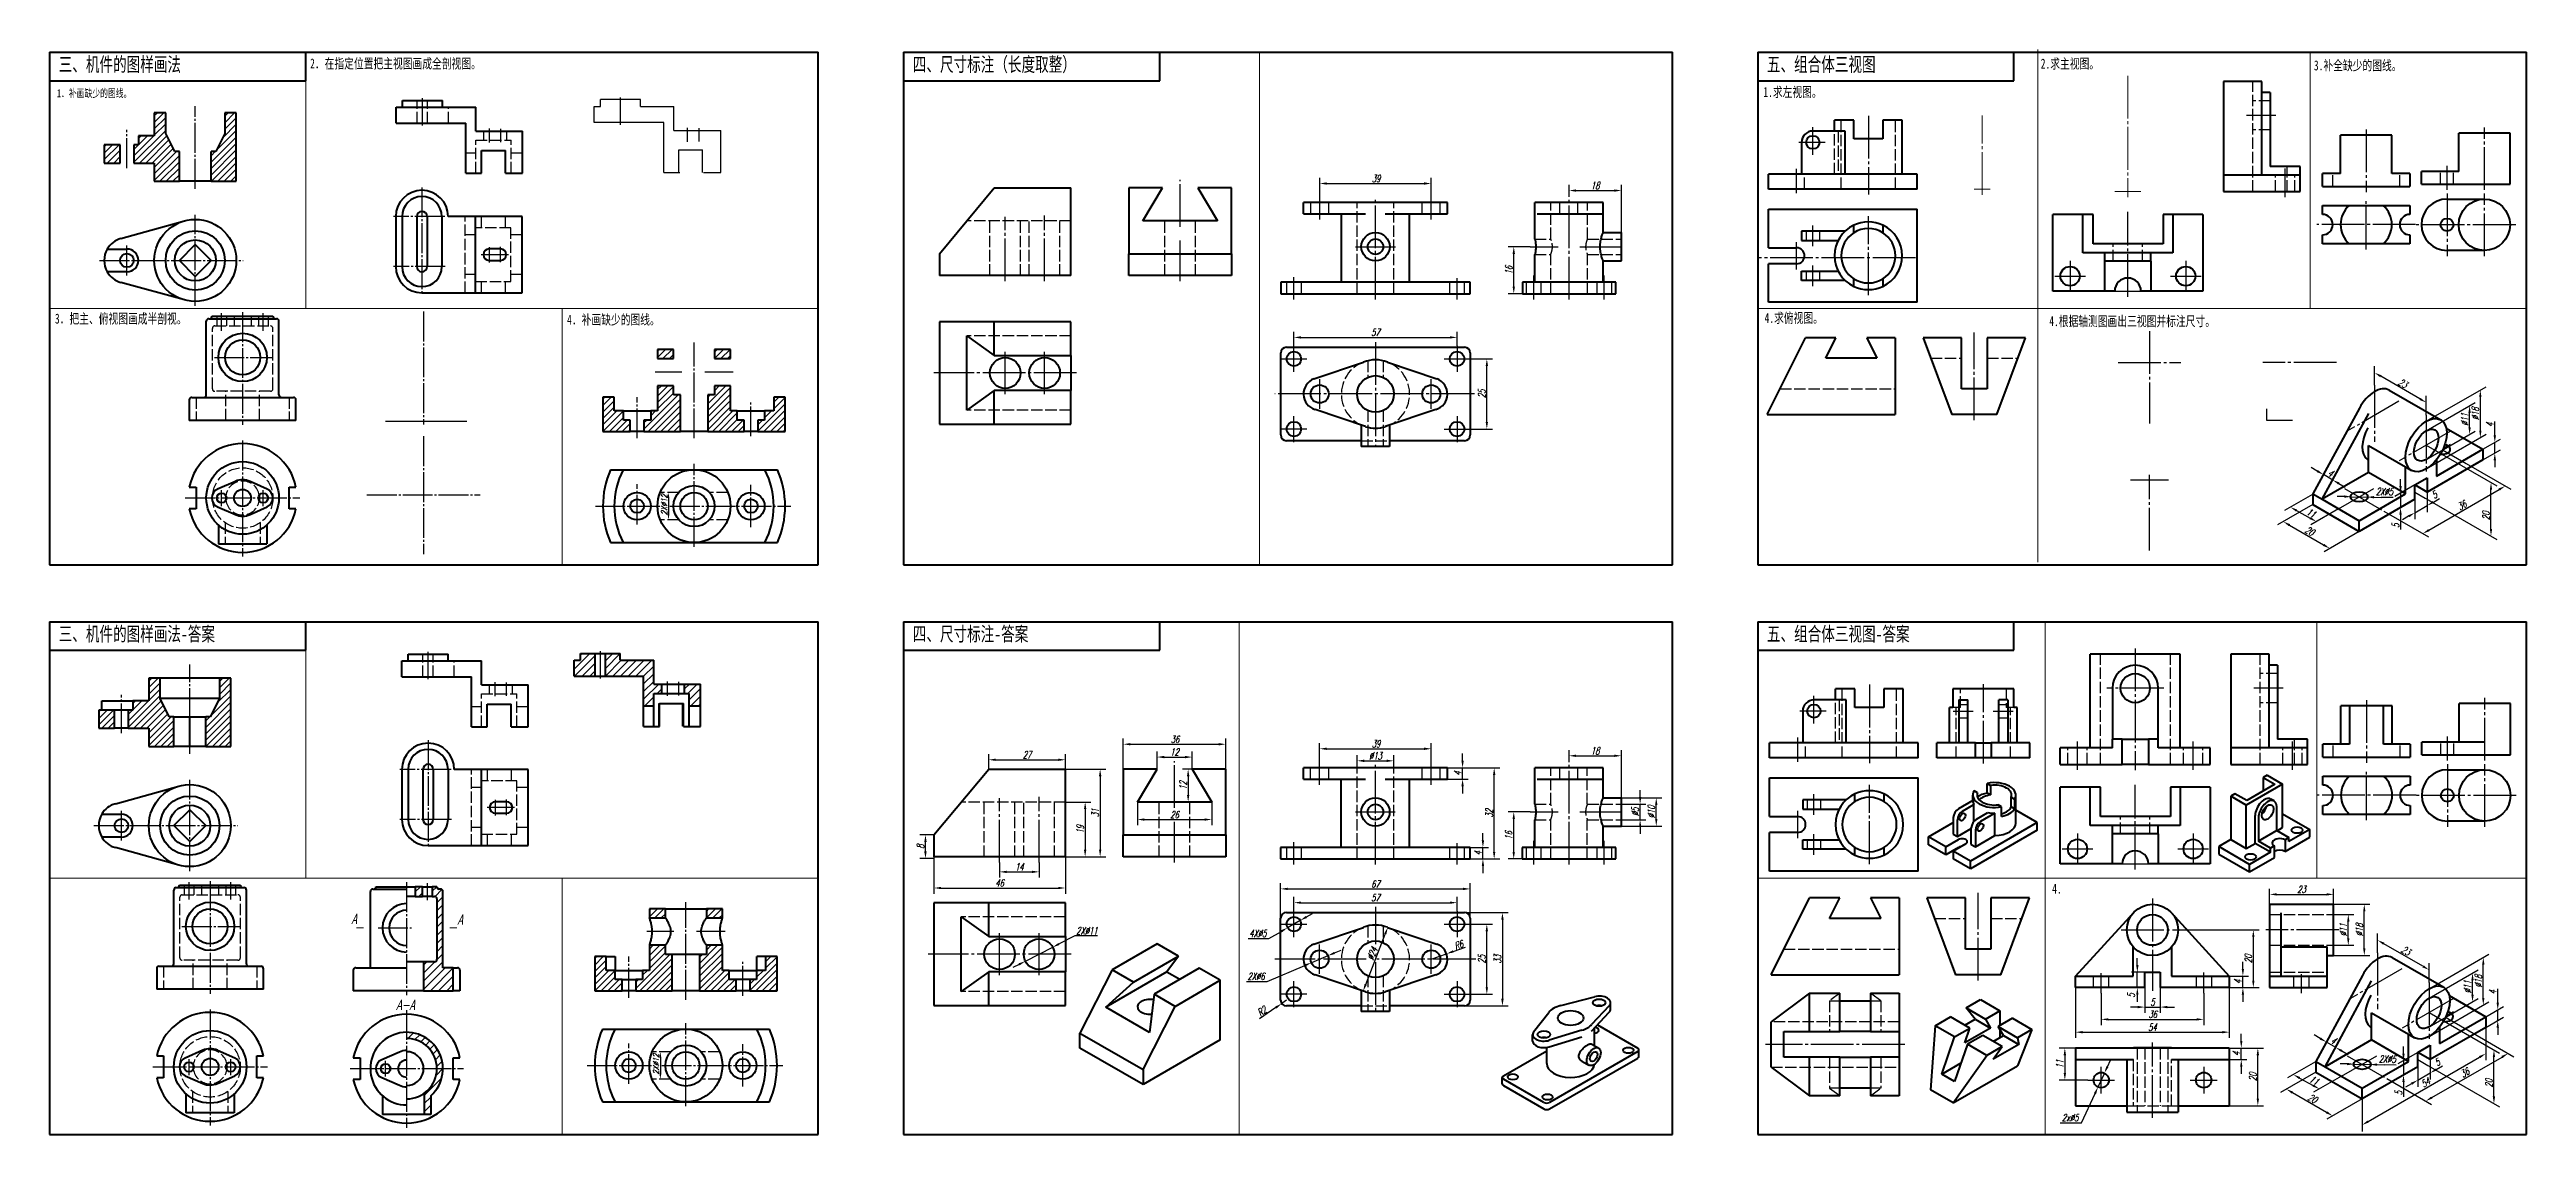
# Model space of a CAD drawing. Header units: millimetres. Extents: x -1426 to 345, y 2742 to 3124.
# Drawn here: x -826 to 44, y 2743 to 3124 of the extents above; entities that cross this region are included whole.
import ezdxf

# ---------------------------------------------------------------- set-up
doc = ezdxf.new("R2010")
doc.units = ezdxf.units.MM
doc.header["$PDMODE"] = 33
doc.header["$PDSIZE"] = 1.5
doc.linetypes.add('myCENTER', pattern=[18, 15, -1, 1, -1])
doc.linetypes.add('myHIDDEN', pattern=[5, 4, -1])
doc.layers.get('Defpoints').update_dxf_attribs({"lineweight": 20})
for name, color, linetype, lineweight in [('中心线', 7, 'myCENTER', 25), ('剖面线', 7, 'Continuous', 25), ('尺寸', 7, 'Continuous', 25), ('标题文字', 7, 'Continuous', 25), ('答案中心线', 1, 'myCENTER', 25), ('答案剖面线', 1, 'Continuous', 25), ('答案尺寸', 1, 'Continuous', 25), ('答案标注', 1, 'Continuous', 25), ('答案粗实线', 1, 'Continuous', 50), ('答案虚线', 1, 'myHIDDEN', 25), ('粗实线', 7, 'Continuous', 50), ('细实线', 7, 'Continuous', 25), ('虚线', 7, 'myHIDDEN', 25), ('轴测图', 7, 'Continuous', 50)]:
    doc.layers.add(name, color=color, linetype=linetype, lineweight=lineweight)
doc.styles.add('字母标注-2.5号', font='txt.shx', dxfattribs={"width": 0.7, "oblique": 15, "height": 2.5})
doc.styles.add('尺寸文字1-2.5号', font='txt.shx', dxfattribs={"width": 0.7, "oblique": 15, "height": 2.5})
doc.styles.add('标题汉字1-5号', font='', dxfattribs={"width": 0.7, "height": 5})
doc.styles.add('标题汉字2-3.5号', font='', dxfattribs={"width": 0.7, "height": 3.5})
doc.styles.get('标题汉字1-5号').set_extended_font_data('SimSun')
doc.styles.get('标题汉字2-3.5号').set_extended_font_data('SimSun')
doc.dimstyles.new('尺寸25', dxfattribs={"dimtxt": 2.5, "dimasz": 2.5, "dimexe": 2, "dimexo": 0, "dimgap": 0.5, "dimtad": 1, "dimdec": 0, "dimdsep": 46, "dimtxsty": '尺寸文字1-2.5号', "dimcen": 0, "dimadec": 0, "dimazin": 0, "dimtfac": 1, "dimtdec": 0, "dimtmove": 0, "dimatfit": 3, "dimfxl": 1, "dimarcsym": 0})
doc.dimstyles.new('尺寸25$3', dxfattribs={"dimtxt": 2.5, "dimasz": 2.5, "dimexe": 1, "dimexo": 0, "dimgap": 0.5, "dimtad": 1, "dimdec": 0, "dimdsep": 46, "dimtxsty": '尺寸文字1-2.5号', "dimcen": 0, "dimadec": 0, "dimazin": 0, "dimtfac": 1, "dimtdec": 0, "dimtmove": 0, "dimatfit": 1, "dimfxl": 1, "dimarcsym": 0})
doc.dimstyles.new('尺寸25$4', dxfattribs={"dimtxt": 2.5, "dimasz": 2.5, "dimexe": 1, "dimexo": 0, "dimgap": 0.5, "dimtad": 1, "dimdec": 0, "dimdsep": 46, "dimtxsty": '尺寸文字1-2.5号', "dimcen": 0, "dimadec": 0, "dimazin": 0, "dimtfac": 1, "dimtdec": 0, "dimtmove": 0, "dimatfit": 1, "dimfxl": 1, "dimarcsym": 0})
doc.dimstyles.new('水平标注25', dxfattribs={"dimtxt": 2.5, "dimasz": 2.5, "dimexe": 2, "dimexo": 0, "dimgap": 0.5, "dimtad": 1, "dimtih": 1, "dimtoh": 1, "dimdec": 0, "dimzin": 0, "dimdsep": 46, "dimtxsty": '尺寸文字1-2.5号', "dimcen": 0, "dimadec": 0, "dimazin": 0, "dimtfac": 1, "dimtdec": 0, "dimtmove": 1, "dimatfit": 3, "dimfxl": 1, "dimtolj": 1, "dimtzin": 0, "dimarcsym": 0})
pattern_1 = [(45, (-631.9306, 2989.9402), (-1.13137, 1.13137), [])]
pattern_2 = [(45, (-634.7798, 2793.5043), (-1.13137, 1.13137), [])]

msp = doc.modelspace()

# ---------------------------------------------------------------- texts
at = {"lineweight": 0, "char_height": 5, "attachment_point": 1, "style": '标题汉字1-5号'}
for s, insert in [('{\\fFangSong|b0|i0|c134|p49;三、机件的图样画法}', (-823.09, 3121.34)), ('{\\fFangSong|b0|i0|c134|p49;四、尺寸标注（长度取整）}', (-523.09, 3121.34)), ('{\\fFangSong|b0|i0|c134|p49;五、组合体三视图}', (-223.09, 3121.34)), ('{\\fFangSong|b0|i0|c134|p49;三、机件的图样画法-答案}', (-823.09, 2921.34)), ('{\\fFangSong|b0|i0|c134|p49;四、尺寸标注-答案}', (-523.09, 2921.34)), ('{\\fFangSong|b0|i0|c134|p49;五、组合体三视图-答案}', (-223.09, 2921.34))]:
    msp.add_mtext_dynamic_manual_height_columns(s, width=86.7885, gutter_width=25, heights=[0], dxfattribs=dict(at, insert=insert))
at = {"layer": '尺寸', "char_height": 2, "attachment_point": 5, "rotation": 90, "style": '尺寸文字1-2.5号'}
for insert in [(-610.42, 2964.23), (-613.27, 2767.79)]:
    msp.add_mtext('2X%%C12', dxfattribs=dict(at, insert=insert))
at = {"layer": '标题文字', "style": '标题汉字2-3.5号', "width": 0.7}
for s, height, p in [('2．在指定位置把主视图画成全剖视图。', 3.5, (-734.77, 3117.39)), ('2.求主视图。', 3.5, (-126.9, 3117.34)), ('3.补全缺少的图线。', 3.5, (-30.96, 3116.73)), ('1．补画缺少的图线。', 2.8, (-823.71, 3107.3)), ('1.求左视图。', 3.5, (-224.32, 3107.38)), ('3．把主、俯视图画成半剖视。', 3.5, (-824.41, 3027.81)), ('4．补画缺少的图线。', 3.5, (-644.51, 3027.45)), ('4.求俯视图。', 3.5, (-223.9, 3028.05)), ('4.根据轴测图画出三视图并标注尺寸。', 3.5, (-123.91, 3026.92)), ('4.', 3.5, (-122.88, 2827.66))]:
    msp.add_text(s, height=height, dxfattribs=at).set_placement(p)
at = {"layer": '答案尺寸', "insert": (-331.33, 2809.62), "char_height": 2.5, "attachment_point": 5, "rotation": 19.56727, "style": '尺寸文字1-2.5号'}
msp.add_mtext('R6', dxfattribs=at)
at = {"layer": '答案标注', "style": '字母标注-2.5号', "oblique": 15, "width": 0.7}
for s, p in [('A', (-720.26, 2817.06)), ('A', (-683.04, 2816.79)), ('A-A', (-704.52, 2786.8))]:
    msp.add_text(s, height=3.5, dxfattribs=at).set_placement(p)

# ---------------------------------------------------------------- blocks, each defined once
blk = doc.blocks.new('*D127')
at = {"layer": 'Defpoints', "color": 0, "lineweight": 0}
for p in [(-437.29, 2871.35), (-424.98, 2875.59), (-424.98, 2871.35)]:
    blk.add_point(p, dxfattribs=at)
at = {"layer": '答案尺寸', "color": 0, "lineweight": -2}
for p, q in [((-437.29, 2871.35), (-437.29, 2877.59)), ((-434.79, 2875.59), (-427.48, 2875.59)), ((-424.98, 2871.35), (-424.98, 2877.59))]:
    blk.add_line(p, q, dxfattribs=at)
at = {"layer": '答案尺寸', "color": 0, "lineweight": 0}
for points in [[(-434.79, 2876.01), (-434.79, 2875.17), (-437.29, 2875.59)], [(-427.48, 2876.01), (-427.48, 2875.17), (-424.98, 2875.59)]]:
    blk.add_solid(points, dxfattribs=at)
at = {"layer": '答案尺寸', "color": 0, "insert": (-431.14, 2877.34), "char_height": 2.5, "attachment_point": 5, "style": '尺寸文字1-2.5号'}
blk.add_mtext('12', dxfattribs=at)
blk = doc.blocks.new('*D128')
at = {"layer": 'Defpoints', "color": 0, "lineweight": 0}
for p in [(-413.14, 2880.1), (-449.14, 2871.35), (-413.14, 2871.35)]:
    blk.add_point(p, dxfattribs=at)
at = {"layer": '答案尺寸', "color": 0, "lineweight": -2}
for p, q in [((-449.14, 2871.35), (-449.14, 2882.1)), ((-446.64, 2880.1), (-415.64, 2880.1)), ((-413.14, 2871.35), (-413.14, 2882.1))]:
    blk.add_line(p, q, dxfattribs=at)
at = {"layer": '答案尺寸', "color": 0, "lineweight": 0}
for points in [[(-446.64, 2880.51), (-446.64, 2879.68), (-449.14, 2880.1)], [(-415.64, 2880.51), (-415.64, 2879.68), (-413.14, 2880.1)]]:
    blk.add_solid(points, dxfattribs=at)
at = {"layer": '答案尺寸', "color": 0, "insert": (-431.01, 2881.85), "char_height": 2.5, "attachment_point": 5, "style": '尺寸文字1-2.5号'}
blk.add_mtext('36', dxfattribs=at)
blk = doc.blocks.new('*D129')
at = {"layer": 'Defpoints', "color": 0, "lineweight": 0}
for p in [(-424.98, 2871.35), (-426.37, 2859.81), (-425.75, 2859.81)]:
    blk.add_point(p, dxfattribs=at)
at = {"layer": '答案尺寸', "color": 0, "lineweight": -2}
for p, q in [((-424.98, 2871.35), (-428.37, 2871.35)), ((-426.37, 2868.85), (-426.37, 2862.31)), ((-425.75, 2859.81), (-428.37, 2859.81))]:
    blk.add_line(p, q, dxfattribs=at)
at = {"layer": '答案尺寸', "color": 0, "lineweight": 0}
for points in [[(-426.79, 2868.85), (-425.95, 2868.85), (-426.37, 2871.35)], [(-426.79, 2862.31), (-425.95, 2862.31), (-426.37, 2859.81)]]:
    blk.add_solid(points, dxfattribs=at)
at = {"layer": '答案尺寸', "color": 0, "insert": (-428.12, 2865.58), "char_height": 2.5, "attachment_point": 5, "rotation": 90, "style": '尺寸文字1-2.5号'}
blk.add_mtext('12', dxfattribs=at)
blk = doc.blocks.new('*D130')
at = {"layer": 'Defpoints', "color": 0, "lineweight": 0}
for p in [(-444.22, 2859.81), (-418.06, 2859.81), (-418.06, 2853.65)]:
    blk.add_point(p, dxfattribs=at)
at = {"layer": '答案尺寸', "color": 0, "lineweight": -2}
for p, q in [((-444.22, 2859.81), (-444.22, 2851.65)), ((-441.72, 2853.65), (-420.56, 2853.65)), ((-418.06, 2859.81), (-418.06, 2851.65))]:
    blk.add_line(p, q, dxfattribs=at)
at = {"layer": '答案尺寸', "color": 0, "lineweight": 0}
for points in [[(-441.72, 2854.06), (-441.72, 2853.23), (-444.22, 2853.65)], [(-420.56, 2854.06), (-420.56, 2853.23), (-418.06, 2853.65)]]:
    blk.add_solid(points, dxfattribs=at)
at = {"layer": '答案尺寸', "color": 0, "insert": (-431.14, 2855.4), "char_height": 2.5, "attachment_point": 5, "style": '尺寸文字1-2.5号'}
blk.add_mtext('26', dxfattribs=at)
blk = doc.blocks.new('*D131')
at = {"layer": 'Defpoints', "color": 0, "lineweight": 0}
for p in [(-469.5, 2859.81), (-469.5, 2840.57), (-462.55, 2840.57)]:
    blk.add_point(p, dxfattribs=at)
at = {"layer": '答案尺寸', "color": 0, "lineweight": -2}
for p, q in [((-469.5, 2859.81), (-460.55, 2859.81)), ((-462.55, 2857.31), (-462.55, 2843.07)), ((-469.5, 2840.57), (-460.55, 2840.57))]:
    blk.add_line(p, q, dxfattribs=at)
at = {"layer": '答案尺寸', "color": 0, "lineweight": 0}
for points in [[(-462.97, 2857.31), (-462.13, 2857.31), (-462.55, 2859.81)], [(-462.97, 2843.07), (-462.13, 2843.07), (-462.55, 2840.57)]]:
    blk.add_solid(points, dxfattribs=at)
at = {"layer": '答案尺寸', "color": 0, "insert": (-464.3, 2850.19), "char_height": 2.5, "attachment_point": 5, "rotation": 90, "style": '尺寸文字1-2.5号'}
blk.add_mtext('19', dxfattribs=at)
blk = doc.blocks.new('*D132')
at = {"layer": 'Defpoints', "color": 0, "lineweight": 0}
for p in [(-469.5, 2871.35), (-469.5, 2840.57), (-457.28, 2840.57)]:
    blk.add_point(p, dxfattribs=at)
at = {"layer": '答案尺寸', "color": 0, "lineweight": -2}
for p, q in [((-469.5, 2871.35), (-455.28, 2871.35)), ((-457.28, 2868.85), (-457.28, 2843.07)), ((-469.5, 2840.57), (-455.28, 2840.57))]:
    blk.add_line(p, q, dxfattribs=at)
at = {"layer": '答案尺寸', "color": 0, "lineweight": 0}
for points in [[(-457.69, 2868.85), (-456.86, 2868.85), (-457.28, 2871.35)], [(-457.69, 2843.07), (-456.86, 2843.07), (-457.28, 2840.57)]]:
    blk.add_solid(points, dxfattribs=at)
at = {"layer": '答案尺寸', "color": 0, "insert": (-459.03, 2855.96), "char_height": 2.5, "attachment_point": 5, "rotation": 90, "style": '尺寸文字1-2.5号'}
blk.add_mtext('31', dxfattribs=at)
blk = doc.blocks.new('*D133')
at = {"layer": 'Defpoints', "color": 0, "lineweight": 0}
for p in [(-492.59, 2838.57), (-478.74, 2838.57), (-478.74, 2835.28)]:
    blk.add_point(p, dxfattribs=at)
at = {"layer": '答案尺寸', "color": 0, "lineweight": -2}
for p, q in [((-492.59, 2838.57), (-492.59, 2833.28)), ((-478.74, 2838.57), (-478.74, 2833.28)), ((-490.09, 2835.28), (-481.24, 2835.28))]:
    blk.add_line(p, q, dxfattribs=at)
at = {"layer": '答案尺寸', "color": 0, "lineweight": 0}
for points in [[(-490.09, 2835.69), (-490.09, 2834.86), (-492.59, 2835.28)], [(-481.24, 2835.69), (-481.24, 2834.86), (-478.74, 2835.28)]]:
    blk.add_solid(points, dxfattribs=at)
at = {"layer": '答案尺寸', "color": 0, "insert": (-485.66, 2837.03), "char_height": 2.5, "attachment_point": 5, "style": '尺寸文字1-2.5号'}
blk.add_mtext('14', dxfattribs=at)
blk = doc.blocks.new('*D134')
at = {"layer": 'Defpoints', "color": 0, "lineweight": 0}
for p in [(-515.67, 2840.57), (-469.5, 2840.57), (-469.5, 2829.61)]:
    blk.add_point(p, dxfattribs=at)
at = {"layer": '答案尺寸', "color": 0, "lineweight": -2}
for p, q in [((-515.67, 2840.57), (-515.67, 2827.61)), ((-469.5, 2840.57), (-469.5, 2827.61)), ((-513.17, 2829.61), (-472, 2829.61))]:
    blk.add_line(p, q, dxfattribs=at)
at = {"layer": '答案尺寸', "color": 0, "lineweight": 0}
for points in [[(-513.17, 2830.03), (-513.17, 2829.2), (-515.67, 2829.61)], [(-472, 2830.03), (-472, 2829.2), (-469.5, 2829.61)]]:
    blk.add_solid(points, dxfattribs=at)
at = {"layer": '答案尺寸', "color": 0, "insert": (-492.59, 2831.36), "char_height": 2.5, "attachment_point": 5, "style": '尺寸文字1-2.5号'}
blk.add_mtext('46', dxfattribs=at)
blk = doc.blocks.new('*D135')
at = {"layer": 'Defpoints', "color": 0, "lineweight": 0}
for p in [(-518.64, 2848.27), (-515.67, 2848.27), (-515.67, 2839.95)]:
    blk.add_point(p, dxfattribs=at)
at = {"layer": '答案尺寸', "color": 0, "lineweight": -2}
for p, q in [((-515.67, 2848.27), (-520.64, 2848.27)), ((-518.64, 2842.45), (-518.64, 2845.77)), ((-515.67, 2839.95), (-520.64, 2839.95))]:
    blk.add_line(p, q, dxfattribs=at)
at = {"layer": '答案尺寸', "color": 0, "lineweight": 0}
for points in [[(-519.06, 2845.77), (-518.22, 2845.77), (-518.64, 2848.27)], [(-519.06, 2842.45), (-518.22, 2842.45), (-518.64, 2839.95)]]:
    blk.add_solid(points, dxfattribs=at)
at = {"layer": '答案尺寸', "color": 0, "insert": (-520.39, 2844.11), "char_height": 2.5, "attachment_point": 5, "rotation": 90, "style": '尺寸文字1-2.5号'}
blk.add_mtext('8', dxfattribs=at)
blk = doc.blocks.new('*D136')
at = {"layer": 'Defpoints', "color": 0, "lineweight": 0}
for p in [(-496.43, 2871.35), (-469.5, 2874.64), (-469.5, 2871.35)]:
    blk.add_point(p, dxfattribs=at)
at = {"layer": '答案尺寸', "color": 0, "lineweight": -2}
for p, q in [((-496.43, 2871.35), (-496.43, 2876.64)), ((-493.93, 2874.64), (-472, 2874.64)), ((-469.5, 2871.35), (-469.5, 2876.64))]:
    blk.add_line(p, q, dxfattribs=at)
at = {"layer": '答案尺寸', "color": 0, "lineweight": 0}
for points in [[(-493.93, 2875.06), (-493.93, 2874.23), (-496.43, 2874.64)], [(-472, 2875.06), (-472, 2874.23), (-469.5, 2874.64)]]:
    blk.add_solid(points, dxfattribs=at)
at = {"layer": '答案尺寸', "color": 0, "insert": (-482.97, 2876.39), "char_height": 2.5, "attachment_point": 5, "style": '尺寸文字1-2.5号'}
blk.add_mtext('27', dxfattribs=at)
blk = doc.blocks.new('*D137')
at = {"layer": 'Defpoints', "color": 0, "lineweight": 0}
for p in [(-483.53, 2803.92), (-473.94, 2808.83)]:
    blk.add_point(p, dxfattribs=at)
at = {"layer": '答案尺寸', "color": 0, "lineweight": -2}
for p, q in [((-466.13, 2812.83), (-471.72, 2809.97)), ((-458.25, 2812.83), (-466.13, 2812.83)), ((-485.76, 2802.78), (-487.98, 2801.64)), ((-483.53, 2803.92), (-473.94, 2808.83))]:
    blk.add_line(p, q, dxfattribs=at)
at = {"layer": '答案尺寸', "color": 0, "lineweight": 0}
for points in [[(-471.91, 2810.34), (-471.53, 2809.6), (-473.94, 2808.83)], [(-485.95, 2803.15), (-485.57, 2802.41), (-483.53, 2803.92)]]:
    blk.add_solid(points, dxfattribs=at)
at = {"layer": '答案尺寸', "color": 0, "insert": (-461.94, 2814.58), "char_height": 2.5, "attachment_point": 5, "style": '尺寸文字1-2.5号'}
blk.add_mtext('\\A1;2X%%c11', dxfattribs=at)
blk = doc.blocks.new('*D153')
at = {"layer": 'Defpoints', "color": 0, "lineweight": 0}
for p in [(-327.29, 2843.81), (-327.29, 2839.81), (-322.84, 2843.81)]:
    blk.add_point(p, dxfattribs=at)
at = {"layer": '答案尺寸', "color": 0, "lineweight": -2}
for p, q in [((-322.84, 2846.31), (-322.84, 2848.81)), ((-327.29, 2843.81), (-320.84, 2843.81)), ((-327.29, 2839.81), (-320.84, 2839.81)), ((-322.84, 2839.81), (-322.84, 2843.81)), ((-322.84, 2837.31), (-322.84, 2834.81))]:
    blk.add_line(p, q, dxfattribs=at)
at = {"layer": '答案尺寸', "color": 0, "lineweight": 0}
for points in [[(-323.25, 2846.31), (-322.42, 2846.31), (-322.84, 2843.81)], [(-323.25, 2837.31), (-322.42, 2837.31), (-322.84, 2839.81)]]:
    blk.add_solid(points, dxfattribs=at)
at = {"layer": '答案尺寸', "color": 0, "insert": (-324.59, 2841.81), "char_height": 2.5, "attachment_point": 5, "rotation": 90, "style": '尺寸文字1-2.5号'}
blk.add_mtext('4', dxfattribs=at)
blk = doc.blocks.new('*D154')
at = {"layer": 'Defpoints', "color": 0, "lineweight": 0}
for p in [(-335.31, 2871.81), (-329.98, 2871.81), (-335.31, 2867.81)]:
    blk.add_point(p, dxfattribs=at)
at = {"layer": '答案尺寸', "color": 0, "lineweight": -2}
for p, q in [((-335.31, 2871.81), (-327.98, 2871.81)), ((-329.98, 2874.31), (-329.98, 2876.81)), ((-329.98, 2867.81), (-329.98, 2871.81)), ((-335.31, 2867.81), (-327.98, 2867.81)), ((-329.98, 2865.31), (-329.98, 2862.81))]:
    blk.add_line(p, q, dxfattribs=at)
at = {"layer": '答案尺寸', "color": 0, "lineweight": 0}
for points in [[(-330.4, 2874.31), (-329.57, 2874.31), (-329.98, 2871.81)], [(-330.4, 2865.31), (-329.57, 2865.31), (-329.98, 2867.81)]]:
    blk.add_solid(points, dxfattribs=at)
at = {"layer": '答案尺寸', "color": 0, "insert": (-331.73, 2869.81), "char_height": 2.5, "attachment_point": 5, "rotation": 90, "style": '尺寸文字1-2.5号'}
blk.add_mtext('4', dxfattribs=at)
blk = doc.blocks.new('*D140')
at = {"layer": 'Defpoints', "color": 0, "lineweight": 0}
for p in [(-335.31, 2871.81), (-318.88, 2871.81), (-327.29, 2839.81)]:
    blk.add_point(p, dxfattribs=at)
at = {"layer": '答案尺寸', "color": 0, "lineweight": -2}
for p, q in [((-335.31, 2871.81), (-316.88, 2871.81)), ((-318.88, 2842.31), (-318.88, 2869.31)), ((-327.29, 2839.81), (-316.88, 2839.81))]:
    blk.add_line(p, q, dxfattribs=at)
at = {"layer": '答案尺寸', "color": 0, "lineweight": 0}
for points in [[(-319.3, 2869.31), (-318.46, 2869.31), (-318.88, 2871.81)], [(-319.3, 2842.31), (-318.46, 2842.31), (-318.88, 2839.81)]]:
    blk.add_solid(points, dxfattribs=at)
at = {"layer": '答案尺寸', "color": 0, "insert": (-320.63, 2855.81), "char_height": 2.5, "attachment_point": 5, "rotation": 90, "style": '尺寸文字1-2.5号'}
blk.add_mtext('32', dxfattribs=at)
blk = doc.blocks.new('*D141')
at = {"layer": 'Defpoints', "color": 0, "lineweight": 0}
for p in [(-389.24, 2821.49), (-331.93, 2824.46), (-331.93, 2821.49)]:
    blk.add_point(p, dxfattribs=at)
at = {"layer": '尺寸', "color": 0, "lineweight": -2}
for p, q in [((-389.24, 2821.49), (-389.24, 2826.46)), ((-386.74, 2824.46), (-334.43, 2824.46)), ((-331.93, 2821.49), (-331.93, 2826.46))]:
    blk.add_line(p, q, dxfattribs=at)
at = {"layer": '尺寸', "color": 0, "lineweight": 0}
for points in [[(-386.74, 2824.88), (-386.74, 2824.05), (-389.24, 2824.46)], [(-334.43, 2824.88), (-334.43, 2824.05), (-331.93, 2824.46)]]:
    blk.add_solid(points, dxfattribs=at)
at = {"layer": '尺寸', "color": 0, "insert": (-360.58, 2826.21), "char_height": 2.5, "attachment_point": 5, "style": '尺寸文字1-2.5号'}
blk.add_mtext('57', dxfattribs=at)
blk = doc.blocks.new('*D142')
at = {"layer": 'Defpoints', "color": 0, "lineweight": 0}
for p in [(-327.29, 2829.29), (-393.88, 2819), (-327.29, 2819)]:
    blk.add_point(p, dxfattribs=at)
at = {"layer": '答案尺寸', "color": 0, "lineweight": -2}
for p, q in [((-393.88, 2819), (-393.88, 2831.29)), ((-391.38, 2829.29), (-329.79, 2829.29)), ((-327.29, 2819), (-327.29, 2831.29))]:
    blk.add_line(p, q, dxfattribs=at)
at = {"layer": '答案尺寸', "color": 0, "lineweight": 0}
for points in [[(-391.38, 2829.71), (-391.38, 2828.88), (-393.88, 2829.29)], [(-329.79, 2829.71), (-329.79, 2828.88), (-327.29, 2829.29)]]:
    blk.add_solid(points, dxfattribs=at)
at = {"layer": '答案尺寸', "color": 0, "insert": (-360.58, 2831.04), "char_height": 2.5, "attachment_point": 5, "style": '尺寸文字1-2.5号'}
blk.add_mtext('67', dxfattribs=at)
blk = doc.blocks.new('*D143')
at = {"layer": 'Defpoints', "color": 0, "lineweight": 0}
for p in [(-327.35, 2816.92), (-321.47, 2816.92), (-327.35, 2792.28)]:
    blk.add_point(p, dxfattribs=at)
at = {"layer": '尺寸', "color": 0, "lineweight": -2}
for p, q in [((-327.35, 2816.92), (-319.47, 2816.92)), ((-321.47, 2794.78), (-321.47, 2814.42)), ((-327.35, 2792.28), (-319.47, 2792.28))]:
    blk.add_line(p, q, dxfattribs=at)
at = {"layer": '尺寸', "color": 0, "lineweight": 0}
for points in [[(-321.89, 2814.42), (-321.05, 2814.42), (-321.47, 2816.92)], [(-321.89, 2794.78), (-321.05, 2794.78), (-321.47, 2792.28)]]:
    blk.add_solid(points, dxfattribs=at)
at = {"layer": '尺寸', "color": 0, "insert": (-323.22, 2804.6), "char_height": 2.5, "attachment_point": 5, "rotation": 90, "style": '尺寸文字1-2.5号'}
blk.add_mtext('25', dxfattribs=at)
blk = doc.blocks.new('*D144')
at = {"layer": 'Defpoints', "color": 0, "lineweight": 0}
for p in [(-329.29, 2821), (-329.29, 2788.2), (-315.98, 2788.2)]:
    blk.add_point(p, dxfattribs=at)
at = {"layer": '答案尺寸', "color": 0, "lineweight": -2}
for p, q in [((-329.29, 2821), (-313.98, 2821)), ((-315.98, 2818.5), (-315.98, 2790.7)), ((-329.29, 2788.2), (-313.98, 2788.2))]:
    blk.add_line(p, q, dxfattribs=at)
at = {"layer": '答案尺寸', "color": 0, "lineweight": 0}
for points in [[(-316.39, 2818.5), (-315.56, 2818.5), (-315.98, 2821)], [(-316.39, 2790.7), (-315.56, 2790.7), (-315.98, 2788.2)]]:
    blk.add_solid(points, dxfattribs=at)
at = {"layer": '答案尺寸', "color": 0, "insert": (-317.73, 2804.6), "char_height": 2.5, "attachment_point": 5, "rotation": 90, "style": '尺寸文字1-2.5号'}
blk.add_mtext('33', dxfattribs=at)
blk = doc.blocks.new('*D145')
at = {"layer": 'Defpoints', "color": 0, "lineweight": 0}
for p in [(-380.18, 2873.49), (-340.99, 2878.5), (-340.99, 2873.09)]:
    blk.add_point(p, dxfattribs=at)
at = {"layer": '尺寸', "color": 0, "lineweight": -2}
for p, q in [((-380.18, 2873.49), (-380.18, 2880.5)), ((-340.99, 2873.09), (-340.99, 2880.5)), ((-377.68, 2878.5), (-343.49, 2878.5))]:
    blk.add_line(p, q, dxfattribs=at)
at = {"layer": '尺寸', "color": 0, "lineweight": 0}
for points in [[(-377.68, 2878.92), (-377.68, 2878.08), (-380.18, 2878.5)], [(-343.49, 2878.92), (-343.49, 2878.08), (-340.99, 2878.5)]]:
    blk.add_solid(points, dxfattribs=at)
at = {"layer": '尺寸', "color": 0, "insert": (-360.4, 2880.25), "char_height": 2.5, "attachment_point": 5, "style": '尺寸文字1-2.5号'}
blk.add_mtext('39', dxfattribs=at)
blk = doc.blocks.new('*D146')
at = {"layer": 'Defpoints', "color": 0, "lineweight": 0}
for p in [(-391.48, 2815.64), (-387.01, 2818.2)]:
    blk.add_point(p, dxfattribs=at)
at = {"layer": '答案尺寸', "color": 0, "lineweight": -2}
for p, q in [((-384.84, 2819.44), (-382.67, 2820.69)), ((-405.34, 2811.9), (-397.98, 2811.9)), ((-397.98, 2811.9), (-393.64, 2814.39)), ((-387.01, 2818.2), (-391.48, 2815.64))]:
    blk.add_line(p, q, dxfattribs=at)
at = {"layer": '答案尺寸', "color": 0, "lineweight": 0}
for points in [[(-385.05, 2819.8), (-384.63, 2819.08), (-387.01, 2818.2)], [(-393.85, 2814.75), (-393.44, 2814.03), (-391.48, 2815.64)]]:
    blk.add_solid(points, dxfattribs=at)
at = {"layer": '答案尺寸', "color": 0, "insert": (-401.91, 2813.65), "char_height": 2.5, "attachment_point": 5, "style": '尺寸文字1-2.5号'}
blk.add_mtext('\\A1;4X%%c5', dxfattribs=at)
blk = doc.blocks.new('*D147')
at = {"layer": 'Defpoints', "color": 0, "lineweight": 0}
for p in [(-393.52, 2789.05), (-391.88, 2790.2)]:
    blk.add_point(p, dxfattribs=at)
at = {"layer": '答案尺寸', "color": 0, "lineweight": -2}
for p, q in [((-395.57, 2787.62), (-401.29, 2783.63)), ((-391.88, 2790.2), (-393.52, 2789.05))]:
    blk.add_line(p, q, dxfattribs=at)
at = {"layer": '答案尺寸', "color": 0, "lineweight": 0}
blk.add_solid([(-395.81, 2787.96), (-395.33, 2787.28), (-393.52, 2789.05)], dxfattribs=at)
at = {"layer": '答案尺寸', "color": 0, "insert": (-400.46, 2786.34), "char_height": 2.5, "attachment_point": 5, "rotation": 34.94609, "style": '尺寸文字1-2.5号'}
blk.add_mtext('R2', dxfattribs=at)
blk = doc.blocks.new('*D148')
at = {"layer": 'Defpoints', "color": 0, "lineweight": 0}
for p in [(-383.09, 2803.37), (-377.26, 2805.83)]:
    blk.add_point(p, dxfattribs=at)
at = {"layer": '答案尺寸', "color": 0, "lineweight": -2}
for p, q in [((-398.62, 2796.81), (-385.39, 2802.4)), ((-377.26, 2805.83), (-383.09, 2803.37)), ((-374.96, 2806.8), (-372.66, 2807.77)), ((-405.92, 2796.81), (-398.62, 2796.81))]:
    blk.add_line(p, q, dxfattribs=at)
at = {"layer": '答案尺寸', "color": 0, "lineweight": 0}
for points in [[(-385.56, 2802.78), (-385.23, 2802.01), (-383.09, 2803.37)], [(-375.12, 2807.19), (-374.8, 2806.42), (-377.26, 2805.83)]]:
    blk.add_solid(points, dxfattribs=at)
at = {"layer": '答案尺寸', "color": 0, "insert": (-402.52, 2798.56), "char_height": 2.5, "attachment_point": 5, "style": '尺寸文字1-2.5号'}
blk.add_mtext('\\A1;2X%%c6', dxfattribs=at)
blk = doc.blocks.new('*D138')
at = {"layer": 'Defpoints', "color": 0, "lineweight": 0}
for p in [(-356.25, 2815.78), (-364.92, 2793.42)]:
    blk.add_point(p, dxfattribs=at)
at = {"layer": '答案尺寸', "color": 0, "lineweight": -2}
blk.add_line((-364.01, 2795.75), (-357.16, 2813.44), dxfattribs=at)
at = {"layer": '答案尺寸', "color": 0, "lineweight": 0}
for points in [[(-357.55, 2813.59), (-356.77, 2813.29), (-356.25, 2815.78)], [(-364.4, 2795.9), (-363.62, 2795.6), (-364.92, 2793.42)]]:
    blk.add_solid(points, dxfattribs=at)
at = {"layer": '答案尺寸', "color": 0, "insert": (-361.71, 2806.54), "char_height": 2.5, "attachment_point": 5, "rotation": 68.81821, "style": '尺寸文字1-2.5号'}
blk.add_mtext('%%c24', dxfattribs=at)
blk = doc.blocks.new('*D149')
at = {"layer": 'Defpoints', "color": 0, "lineweight": 0}
for p in [(-367.01, 2871.81), (-354.16, 2874.27), (-354.16, 2871.81)]:
    blk.add_point(p, dxfattribs=at)
at = {"layer": '答案尺寸', "color": 0, "lineweight": -2}
for p, q in [((-367.01, 2871.81), (-367.01, 2876.27)), ((-364.51, 2874.27), (-356.66, 2874.27)), ((-354.16, 2871.81), (-354.16, 2876.27))]:
    blk.add_line(p, q, dxfattribs=at)
at = {"layer": '答案尺寸', "color": 0, "lineweight": 0}
for points in [[(-364.51, 2874.69), (-364.51, 2873.85), (-367.01, 2874.27)], [(-356.66, 2874.69), (-356.66, 2873.85), (-354.16, 2874.27)]]:
    blk.add_solid(points, dxfattribs=at)
at = {"layer": '答案尺寸', "color": 0, "insert": (-360.58, 2876.02), "char_height": 2.5, "attachment_point": 5, "style": '尺寸文字1-2.5号'}
blk.add_mtext('%%c13', dxfattribs=at)
blk = doc.blocks.new('*D139')
at = {"layer": 'Defpoints', "color": 0, "lineweight": 0}
for p in [(-274.2, 2861.28), (-261.95, 2861.28), (-274.2, 2851.33)]:
    blk.add_point(p, dxfattribs=at)
at = {"layer": '答案尺寸', "color": 0, "lineweight": -2}
for p, q in [((-274.2, 2861.28), (-259.95, 2861.28)), ((-261.95, 2853.83), (-261.95, 2858.78)), ((-274.2, 2851.33), (-259.95, 2851.33))]:
    blk.add_line(p, q, dxfattribs=at)
at = {"layer": '答案尺寸', "color": 0, "lineweight": 0}
for points in [[(-262.36, 2858.78), (-261.53, 2858.78), (-261.95, 2861.28)], [(-262.36, 2853.83), (-261.53, 2853.83), (-261.95, 2851.33)]]:
    blk.add_solid(points, dxfattribs=at)
at = {"layer": '答案尺寸', "color": 0, "insert": (-263.7, 2856.31), "char_height": 2.5, "attachment_point": 5, "rotation": 90, "style": '尺寸文字1-2.5号'}
blk.add_mtext('%%c10', dxfattribs=at)
blk = doc.blocks.new('*D150')
at = {"layer": 'Defpoints', "color": 0, "lineweight": 0}
for p in [(-274.2, 2859.01), (-267.62, 2859.01), (-274.2, 2853.6)]:
    blk.add_point(p, dxfattribs=at)
at = {"layer": '答案尺寸', "color": 0, "lineweight": -2}
for p, q in [((-267.62, 2861.51), (-267.62, 2864.01)), ((-274.2, 2859.01), (-265.62, 2859.01)), ((-267.62, 2853.6), (-267.62, 2859.01)), ((-274.2, 2853.6), (-265.62, 2853.6)), ((-267.62, 2851.1), (-267.62, 2848.6))]:
    blk.add_line(p, q, dxfattribs=at)
at = {"layer": '答案尺寸', "color": 0, "lineweight": 0}
for points in [[(-268.03, 2861.51), (-267.2, 2861.51), (-267.62, 2859.01)], [(-268.03, 2851.1), (-267.2, 2851.1), (-267.62, 2853.6)]]:
    blk.add_solid(points, dxfattribs=at)
at = {"layer": '答案尺寸', "color": 0, "insert": (-269.37, 2856.31), "char_height": 2.5, "attachment_point": 5, "rotation": 90, "style": '尺寸文字1-2.5号'}
blk.add_mtext('%%c5', dxfattribs=at)
blk = doc.blocks.new('*D151')
at = {"layer": 'Defpoints', "color": 0, "lineweight": 0}
for p in [(-292.6, 2873.81), (-274.2, 2876.04), (-274.2, 2861.28)]:
    blk.add_point(p, dxfattribs=at)
at = {"layer": '尺寸', "color": 0, "lineweight": -2}
for p, q in [((-292.6, 2873.81), (-292.6, 2878.04)), ((-290.1, 2876.04), (-276.7, 2876.04)), ((-274.2, 2861.28), (-274.2, 2878.04))]:
    blk.add_line(p, q, dxfattribs=at)
at = {"layer": '尺寸', "color": 0, "lineweight": 0}
for points in [[(-290.1, 2876.45), (-290.1, 2875.62), (-292.6, 2876.04)], [(-276.7, 2876.45), (-276.7, 2875.62), (-274.2, 2876.04)]]:
    blk.add_solid(points, dxfattribs=at)
at = {"layer": '尺寸', "color": 0, "insert": (-283.4, 2877.79), "char_height": 2.5, "attachment_point": 5, "style": '尺寸文字1-2.5号'}
blk.add_mtext('18', dxfattribs=at)
blk = doc.blocks.new('*D152')
at = {"layer": 'Defpoints', "color": 0, "lineweight": 0}
for p in [(-312.01, 2856.31), (-306.27, 2856.31), (-309, 2839.81)]:
    blk.add_point(p, dxfattribs=at)
at = {"layer": '尺寸', "color": 0, "lineweight": -2}
for p, q in [((-306.27, 2856.31), (-314.01, 2856.31)), ((-312.01, 2842.31), (-312.01, 2853.81)), ((-309, 2839.81), (-314.01, 2839.81))]:
    blk.add_line(p, q, dxfattribs=at)
at = {"layer": '尺寸', "color": 0, "lineweight": 0}
for points in [[(-312.43, 2853.81), (-311.59, 2853.81), (-312.01, 2856.31)], [(-312.43, 2842.31), (-311.59, 2842.31), (-312.01, 2839.81)]]:
    blk.add_solid(points, dxfattribs=at)
at = {"layer": '尺寸', "color": 0, "insert": (-313.76, 2848.06), "char_height": 2.5, "attachment_point": 5, "rotation": 90, "style": '尺寸文字1-2.5号'}
blk.add_mtext('16', dxfattribs=at)
blk = doc.blocks.new('*D155')
at = {"layer": 'Defpoints', "color": 0, "lineweight": 0}
for p in [(-389.23, 3019.98), (-331.92, 3022.95), (-331.92, 3019.98)]:
    blk.add_point(p, dxfattribs=at)
at = {"layer": '尺寸', "color": 0, "lineweight": -2}
for p, q in [((-389.23, 3019.98), (-389.23, 3024.95)), ((-386.73, 3022.95), (-334.42, 3022.95)), ((-331.92, 3019.98), (-331.92, 3024.95))]:
    blk.add_line(p, q, dxfattribs=at)
at = {"layer": '尺寸', "color": 0, "lineweight": 0}
for points in [[(-386.73, 3023.37), (-386.73, 3022.54), (-389.23, 3022.95)], [(-334.42, 3023.37), (-334.42, 3022.54), (-331.92, 3022.95)]]:
    blk.add_solid(points, dxfattribs=at)
at = {"layer": '尺寸', "color": 0, "insert": (-360.57, 3024.7), "char_height": 2.5, "attachment_point": 5, "style": '尺寸文字1-2.5号'}
blk.add_mtext('57', dxfattribs=at)
blk = doc.blocks.new('*D156')
at = {"layer": 'Defpoints', "color": 0, "lineweight": 0}
for p in [(-327.34, 3015.41), (-321.46, 3015.41), (-327.34, 2990.77)]:
    blk.add_point(p, dxfattribs=at)
at = {"layer": '尺寸', "color": 0, "lineweight": -2}
for p, q in [((-327.34, 3015.41), (-319.46, 3015.41)), ((-321.46, 2993.27), (-321.46, 3012.91)), ((-327.34, 2990.77), (-319.46, 2990.77))]:
    blk.add_line(p, q, dxfattribs=at)
at = {"layer": '尺寸', "color": 0, "lineweight": 0}
for points in [[(-321.88, 3012.91), (-321.04, 3012.91), (-321.46, 3015.41)], [(-321.88, 2993.27), (-321.04, 2993.27), (-321.46, 2990.77)]]:
    blk.add_solid(points, dxfattribs=at)
at = {"layer": '尺寸', "color": 0, "insert": (-323.21, 3003.09), "char_height": 2.5, "attachment_point": 5, "rotation": 90, "style": '尺寸文字1-2.5号'}
blk.add_mtext('25', dxfattribs=at)
blk = doc.blocks.new('*D157')
at = {"layer": 'Defpoints', "color": 0, "lineweight": 0}
for p in [(-380.17, 3071.98), (-340.98, 3076.99), (-340.98, 3071.58)]:
    blk.add_point(p, dxfattribs=at)
at = {"layer": '尺寸', "color": 0, "lineweight": -2}
for p, q in [((-380.17, 3071.98), (-380.17, 3078.99)), ((-377.67, 3076.99), (-343.48, 3076.99)), ((-340.98, 3071.58), (-340.98, 3078.99))]:
    blk.add_line(p, q, dxfattribs=at)
at = {"layer": '尺寸', "color": 0, "lineweight": 0}
for points in [[(-377.67, 3077.41), (-377.67, 3076.57), (-380.17, 3076.99)], [(-343.48, 3077.41), (-343.48, 3076.57), (-340.98, 3076.99)]]:
    blk.add_solid(points, dxfattribs=at)
at = {"layer": '尺寸', "color": 0, "insert": (-360.39, 3078.74), "char_height": 2.5, "attachment_point": 5, "style": '尺寸文字1-2.5号'}
blk.add_mtext('39', dxfattribs=at)
blk = doc.blocks.new('*D158')
at = {"layer": 'Defpoints', "color": 0, "lineweight": 0}
for p in [(-292.59, 3072.3), (-274.19, 3074.53), (-274.19, 3059.77)]:
    blk.add_point(p, dxfattribs=at)
at = {"layer": '尺寸', "color": 0, "lineweight": -2}
for p, q in [((-292.59, 3072.3), (-292.59, 3076.53)), ((-290.09, 3074.53), (-276.69, 3074.53)), ((-274.19, 3059.77), (-274.19, 3076.53))]:
    blk.add_line(p, q, dxfattribs=at)
at = {"layer": '尺寸', "color": 0, "lineweight": 0}
for points in [[(-290.09, 3074.94), (-290.09, 3074.11), (-292.59, 3074.53)], [(-276.69, 3074.94), (-276.69, 3074.11), (-274.19, 3074.53)]]:
    blk.add_solid(points, dxfattribs=at)
at = {"layer": '尺寸', "color": 0, "insert": (-283.39, 3076.28), "char_height": 2.5, "attachment_point": 5, "style": '尺寸文字1-2.5号'}
blk.add_mtext('18', dxfattribs=at)
blk = doc.blocks.new('*D159')
at = {"layer": 'Defpoints', "color": 0, "lineweight": 0}
for p in [(-312, 3054.8), (-306.26, 3054.8), (-308.99, 3038.3)]:
    blk.add_point(p, dxfattribs=at)
at = {"layer": '尺寸', "color": 0, "lineweight": -2}
for p, q in [((-306.26, 3054.8), (-314, 3054.8)), ((-312, 3040.8), (-312, 3052.3)), ((-308.99, 3038.3), (-314, 3038.3))]:
    blk.add_line(p, q, dxfattribs=at)
at = {"layer": '尺寸', "color": 0, "lineweight": 0}
for points in [[(-312.42, 3052.3), (-311.58, 3052.3), (-312, 3054.8)], [(-312.42, 3040.8), (-311.58, 3040.8), (-312, 3038.3)]]:
    blk.add_solid(points, dxfattribs=at)
at = {"layer": '尺寸', "color": 0, "insert": (-313.75, 3046.55), "char_height": 2.5, "attachment_point": 5, "rotation": 90, "style": '尺寸文字1-2.5号'}
blk.add_mtext('16', dxfattribs=at)
blk = doc.blocks.new('*D194')
at = {"layer": 'Defpoints', "color": 0, "lineweight": 0}
for p in [(-105.67, 2792.63), (-69.67, 2792.63), (-69.67, 2783.48)]:
    blk.add_point(p, dxfattribs=at)
at = {"layer": '答案尺寸', "color": 0, "lineweight": -2}
for p, q in [((-105.67, 2792.63), (-105.67, 2781.48)), ((-69.67, 2792.63), (-69.67, 2781.48)), ((-103.17, 2783.48), (-72.17, 2783.48))]:
    blk.add_line(p, q, dxfattribs=at)
at = {"layer": '答案尺寸', "color": 0, "lineweight": 0}
for points in [[(-103.17, 2783.89), (-103.17, 2783.06), (-105.67, 2783.48)], [(-72.17, 2783.89), (-72.17, 2783.06), (-69.67, 2783.48)]]:
    blk.add_solid(points, dxfattribs=at)
at = {"layer": '答案尺寸', "color": 0, "insert": (-87.6, 2785.23), "char_height": 2.5, "attachment_point": 5, "style": '尺寸文字1-2.5号'}
blk.add_mtext('36', dxfattribs=at)
blk = doc.blocks.new('*D195')
at = {"layer": 'Defpoints', "color": 0, "lineweight": 0}
for p in [(-114.67, 2794.63), (-60.67, 2794.63), (-60.67, 2778.98)]:
    blk.add_point(p, dxfattribs=at)
at = {"layer": '答案尺寸', "color": 0, "lineweight": -2}
for p, q in [((-114.67, 2794.63), (-114.67, 2776.98)), ((-60.67, 2794.63), (-60.67, 2776.98)), ((-112.17, 2778.98), (-63.17, 2778.98))]:
    blk.add_line(p, q, dxfattribs=at)
at = {"layer": '答案尺寸', "color": 0, "lineweight": 0}
for points in [[(-112.17, 2779.4), (-112.17, 2778.56), (-114.67, 2778.98)], [(-63.17, 2779.4), (-63.17, 2778.56), (-60.67, 2778.98)]]:
    blk.add_solid(points, dxfattribs=at)
at = {"layer": '答案尺寸', "color": 0, "insert": (-87.67, 2780.73), "char_height": 2.5, "attachment_point": 5, "style": '尺寸文字1-2.5号'}
blk.add_mtext('54', dxfattribs=at)
blk = doc.blocks.new('*D196')
at = {"layer": 'Defpoints', "color": 0, "lineweight": 0}
for p in [(-60.67, 2773.4), (-60.67, 2769.35), (-56.47, 2773.4)]:
    blk.add_point(p, dxfattribs=at)
at = {"layer": '答案尺寸', "color": 0, "lineweight": -2}
for p, q in [((-56.47, 2775.9), (-56.47, 2778.4)), ((-60.67, 2773.4), (-54.47, 2773.4)), ((-60.67, 2769.35), (-54.47, 2769.35)), ((-56.47, 2769.35), (-56.47, 2773.4)), ((-56.47, 2766.85), (-56.47, 2764.35))]:
    blk.add_line(p, q, dxfattribs=at)
at = {"layer": '答案尺寸', "color": 0, "lineweight": 0}
for points in [[(-56.88, 2775.9), (-56.05, 2775.9), (-56.47, 2773.4)], [(-56.88, 2766.85), (-56.05, 2766.85), (-56.47, 2769.35)]]:
    blk.add_solid(points, dxfattribs=at)
at = {"layer": '答案尺寸', "color": 0, "insert": (-58.22, 2771.37), "char_height": 2.5, "attachment_point": 5, "rotation": 90, "style": '尺寸文字1-2.5号'}
blk.add_mtext('4', dxfattribs=at)
blk = doc.blocks.new('*D197')
at = {"layer": 'Defpoints', "color": 0, "lineweight": 0}
for p in [(-60.67, 2773.4), (-50.65, 2773.4), (-60.67, 2753.15)]:
    blk.add_point(p, dxfattribs=at)
at = {"layer": '答案尺寸', "color": 0, "lineweight": -2}
for p, q in [((-60.67, 2773.4), (-48.65, 2773.4)), ((-50.65, 2755.65), (-50.65, 2770.9)), ((-60.67, 2753.15), (-48.65, 2753.15))]:
    blk.add_line(p, q, dxfattribs=at)
at = {"layer": '答案尺寸', "color": 0, "lineweight": 0}
for points in [[(-51.07, 2770.9), (-50.24, 2770.9), (-50.65, 2773.4)], [(-51.07, 2755.65), (-50.24, 2755.65), (-50.65, 2753.15)]]:
    blk.add_solid(points, dxfattribs=at)
at = {"layer": '答案尺寸', "color": 0, "insert": (-52.4, 2763.27), "char_height": 2.5, "attachment_point": 5, "rotation": 90, "style": '尺寸文字1-2.5号'}
blk.add_mtext('20', dxfattribs=at)
blk = doc.blocks.new('*D198')
at = {"layer": 'Defpoints', "color": 0, "lineweight": 0}
for p in [(-114.67, 2773.4), (-118.44, 2762.15), (-110.37, 2762.15)]:
    blk.add_point(p, dxfattribs=at)
at = {"layer": '答案尺寸', "color": 0, "lineweight": -2}
for p, q in [((-114.67, 2773.4), (-120.44, 2773.4)), ((-118.44, 2770.9), (-118.44, 2764.65)), ((-110.37, 2762.15), (-120.44, 2762.15))]:
    blk.add_line(p, q, dxfattribs=at)
at = {"layer": '答案尺寸', "color": 0, "lineweight": 0}
for points in [[(-118.86, 2770.9), (-118.02, 2770.9), (-118.44, 2773.4)], [(-118.86, 2764.65), (-118.02, 2764.65), (-118.44, 2762.15)]]:
    blk.add_solid(points, dxfattribs=at)
at = {"layer": '答案尺寸', "color": 0, "insert": (-120.19, 2767.77), "char_height": 2.5, "attachment_point": 5, "rotation": 90, "style": '尺寸文字1-2.5号'}
blk.add_mtext('11', dxfattribs=at)
blk = doc.blocks.new('*D199')
at = {"layer": 'Defpoints', "color": 0, "lineweight": 0}
for p in [(-46.53, 2823.88), (-24.03, 2827.37), (-24.03, 2823.88)]:
    blk.add_point(p, dxfattribs=at)
at = {"layer": '答案尺寸', "color": 0, "lineweight": -2}
for p, q in [((-46.53, 2823.88), (-46.53, 2829.37)), ((-24.03, 2823.88), (-24.03, 2829.37)), ((-44.03, 2827.37), (-26.53, 2827.37))]:
    blk.add_line(p, q, dxfattribs=at)
at = {"layer": '答案尺寸', "color": 0, "lineweight": 0}
for points in [[(-44.03, 2827.79), (-44.03, 2826.95), (-46.53, 2827.37)], [(-26.53, 2827.79), (-26.53, 2826.95), (-24.03, 2827.37)]]:
    blk.add_solid(points, dxfattribs=at)
at = {"layer": '答案尺寸', "color": 0, "insert": (-35.28, 2829.12), "char_height": 2.5, "attachment_point": 5, "style": '尺寸文字1-2.5号'}
blk.add_mtext('23', dxfattribs=at)
blk = doc.blocks.new('*D200')
at = {"layer": 'Defpoints', "color": 0, "lineweight": 0}
for p in [(-24.03, 2820.28), (-18.88, 2820.28), (-24.03, 2809.48)]:
    blk.add_point(p, dxfattribs=at)
at = {"layer": '答案尺寸', "color": 0, "lineweight": -2}
for p, q in [((-24.03, 2820.28), (-16.88, 2820.28)), ((-18.88, 2811.98), (-18.88, 2817.78)), ((-24.03, 2809.48), (-16.88, 2809.48))]:
    blk.add_line(p, q, dxfattribs=at)
at = {"layer": '答案尺寸', "color": 0, "lineweight": 0}
for points in [[(-19.3, 2817.78), (-18.46, 2817.78), (-18.88, 2820.28)], [(-19.3, 2811.98), (-18.46, 2811.98), (-18.88, 2809.48)]]:
    blk.add_solid(points, dxfattribs=at)
at = {"layer": '答案尺寸', "color": 0, "insert": (-20.63, 2814.88), "char_height": 2.5, "attachment_point": 5, "rotation": 90, "style": '尺寸文字1-2.5号'}
blk.add_mtext('%%c11', dxfattribs=at)
blk = doc.blocks.new('*D201')
at = {"layer": 'Defpoints', "color": 0, "lineweight": 0}
for p in [(-24.03, 2823.88), (-13.26, 2823.88), (-24.03, 2805.88)]:
    blk.add_point(p, dxfattribs=at)
at = {"layer": '答案尺寸', "color": 0, "lineweight": -2}
for p, q in [((-24.03, 2823.88), (-11.26, 2823.88)), ((-13.26, 2808.38), (-13.26, 2821.38)), ((-24.03, 2805.88), (-11.26, 2805.88))]:
    blk.add_line(p, q, dxfattribs=at)
at = {"layer": '答案尺寸', "color": 0, "lineweight": 0}
for points in [[(-13.67, 2821.38), (-12.84, 2821.38), (-13.26, 2823.88)], [(-13.67, 2808.38), (-12.84, 2808.38), (-13.26, 2805.88)]]:
    blk.add_solid(points, dxfattribs=at)
at = {"layer": '答案尺寸', "color": 0, "insert": (-15.01, 2814.88), "char_height": 2.5, "attachment_point": 5, "rotation": 90, "style": '尺寸文字1-2.5号'}
blk.add_mtext('%%c18', dxfattribs=at)
blk = doc.blocks.new('*D202')
at = {"layer": 'Defpoints', "color": 0, "lineweight": 0}
for p in [(-76.67, 2814.88), (-52.23, 2814.88), (-60.67, 2794.63)]:
    blk.add_point(p, dxfattribs=at)
at = {"layer": '答案尺寸', "color": 0, "lineweight": -2}
for p, q in [((-76.67, 2814.88), (-50.23, 2814.88)), ((-52.23, 2797.13), (-52.23, 2812.38)), ((-60.67, 2794.63), (-50.23, 2794.63))]:
    blk.add_line(p, q, dxfattribs=at)
at = {"layer": '答案尺寸', "color": 0, "lineweight": 0}
for points in [[(-52.65, 2812.38), (-51.82, 2812.38), (-52.23, 2814.88)], [(-52.65, 2797.13), (-51.82, 2797.13), (-52.23, 2794.63)]]:
    blk.add_solid(points, dxfattribs=at)
at = {"layer": '答案尺寸', "color": 0, "insert": (-53.98, 2804.75), "char_height": 2.5, "attachment_point": 5, "rotation": 90, "style": '尺寸文字1-2.5号'}
blk.add_mtext('20', dxfattribs=at)
blk = doc.blocks.new('*D203')
at = {"layer": 'Defpoints', "color": 0, "lineweight": 0}
for p in [(-90.37, 2794.63), (-84.97, 2794.63), (-84.97, 2787.79)]:
    blk.add_point(p, dxfattribs=at)
at = {"layer": '答案尺寸', "color": 0, "lineweight": -2}
for p, q in [((-90.37, 2794.63), (-90.37, 2785.79)), ((-84.97, 2794.63), (-84.97, 2785.79)), ((-92.87, 2787.79), (-95.37, 2787.79)), ((-90.37, 2787.79), (-84.97, 2787.79)), ((-82.47, 2787.79), (-79.97, 2787.79))]:
    blk.add_line(p, q, dxfattribs=at)
at = {"layer": '答案尺寸', "color": 0, "lineweight": 0}
for points in [[(-92.87, 2788.21), (-92.87, 2787.38), (-90.37, 2787.79)], [(-82.47, 2788.21), (-82.47, 2787.38), (-84.97, 2787.79)]]:
    blk.add_solid(points, dxfattribs=at)
at = {"layer": '答案尺寸', "color": 0, "insert": (-87.67, 2789.54), "char_height": 2.5, "attachment_point": 5, "style": '尺寸文字1-2.5号'}
blk.add_mtext('5', dxfattribs=at)
blk = doc.blocks.new('*D204')
at = {"layer": 'Defpoints', "color": 0, "lineweight": 0}
for p in [(-92.98, 2800.03), (-90.37, 2800.03), (-90.37, 2794.63)]:
    blk.add_point(p, dxfattribs=at)
at = {"layer": '答案尺寸', "color": 0, "lineweight": -2}
for p, q in [((-92.98, 2802.53), (-92.98, 2805.03)), ((-90.37, 2800.03), (-94.98, 2800.03)), ((-90.37, 2794.63), (-94.98, 2794.63)), ((-92.98, 2794.63), (-92.98, 2800.03)), ((-92.98, 2792.13), (-92.98, 2789.63))]:
    blk.add_line(p, q, dxfattribs=at)
at = {"layer": '答案尺寸', "color": 0, "lineweight": 0}
for points in [[(-93.4, 2802.53), (-92.56, 2802.53), (-92.98, 2800.03)], [(-93.4, 2792.13), (-92.56, 2792.13), (-92.98, 2794.63)]]:
    blk.add_solid(points, dxfattribs=at)
at = {"layer": '答案尺寸', "color": 0, "insert": (-95.16, 2791.85), "char_height": 2.5, "attachment_point": 5, "rotation": 90, "style": '尺寸文字1-2.5号'}
blk.add_mtext('5', dxfattribs=at)
blk = doc.blocks.new('*D190')
at = {"layer": 'Defpoints', "color": 0, "lineweight": 0}
for p in [(-106.8, 2759.69), (-104.55, 2764.6)]:
    blk.add_point(p, dxfattribs=at)
at = {"layer": '答案尺寸', "color": 0, "lineweight": -2}
for p, q in [((-103.51, 2766.87), (-102.46, 2769.14)), ((-104.55, 2764.6), (-106.8, 2759.69)), ((-112.54, 2747.18), (-107.84, 2757.42)), ((-120.13, 2747.18), (-112.54, 2747.18))]:
    blk.add_line(p, q, dxfattribs=at)
at = {"layer": '答案尺寸', "color": 0, "lineweight": 0}
for points in [[(-103.88, 2767.05), (-103.13, 2766.7), (-104.55, 2764.6)], [(-108.22, 2757.59), (-107.47, 2757.25), (-106.8, 2759.69)]]:
    blk.add_solid(points, dxfattribs=at)
at = {"layer": '答案尺寸', "color": 0, "insert": (-116.59, 2748.93), "char_height": 2.5, "attachment_point": 5, "style": '尺寸文字1-2.5号'}
blk.add_mtext('\\A1;2x%%c5', dxfattribs=at)
blk = doc.blocks.new('*D205')
at = {"layer": 'Defpoints', "color": 0, "lineweight": 0}
for p in [(5.52, 2766.86), (9.87, 2769.37), (9.87, 2764.65)]:
    blk.add_point(p, dxfattribs=at)
at = {"layer": '尺寸', "color": 0, "lineweight": -2}
for p, q in [((5.52, 2766.86), (5.52, 2759.83)), ((9.87, 2769.37), (9.87, 2762.34)), ((12.03, 2765.9), (14.2, 2767.15)), ((3.36, 2760.89), (1.19, 2759.64)), ((5.52, 2762.14), (9.87, 2764.65))]:
    blk.add_line(p, q, dxfattribs=at)
at = {"layer": '尺寸', "color": 0, "lineweight": 0}
for points in [[(3.15, 2761.25), (3.56, 2760.53), (5.52, 2762.14)], [(11.82, 2766.26), (12.24, 2765.54), (9.87, 2764.65)]]:
    blk.add_solid(points, dxfattribs=at)
at = {"layer": '尺寸', "color": 0, "insert": (12.38, 2768.39), "char_height": 2.5, "attachment_point": 5, "rotation": 30, "style": '尺寸文字1-2.5号'}
blk.add_mtext('5', dxfattribs=at)
blk = doc.blocks.new('*D191')
at = {"layer": 'Defpoints', "color": 0, "lineweight": 0}
for p in [(0.51, 2768.98), (5.52, 2771.88), (5.52, 2766.86)]:
    blk.add_point(p, dxfattribs=at)
at = {"layer": '尺寸', "color": 0, "lineweight": -2}
for p, q in [((5.52, 2771.88), (-1.49, 2767.83)), ((5.52, 2766.86), (-1.49, 2762.81)), ((0.51, 2771.48), (0.51, 2773.98)), ((0.51, 2768.98), (0.51, 2763.96)), ((0.51, 2761.46), (0.51, 2756.24))]:
    blk.add_line(p, q, dxfattribs=at)
at = {"layer": '尺寸', "color": 0, "lineweight": 0}
for points in [[(0.09, 2771.48), (0.92, 2771.48), (0.51, 2768.98)], [(0.09, 2761.46), (0.92, 2761.46), (0.51, 2763.96)]]:
    blk.add_solid(points, dxfattribs=at)
at = {"layer": '尺寸', "color": 0, "insert": (-1.24, 2757.6), "char_height": 2.5, "attachment_point": 5, "rotation": 90, "style": '尺寸文字1-2.5号'}
blk.add_mtext('5', dxfattribs=at)
blk = doc.blocks.new('*D206')
at = {"layer": 'Defpoints', "color": 0, "lineweight": 0}
for p in [(-26.57, 2775.51), (-30.32, 2768.74), (-27.06, 2766.86)]:
    blk.add_point(p, dxfattribs=at)
at = {"layer": '尺寸', "color": 0, "lineweight": -2}
for p, q in [((-28.73, 2776.76), (-30.9, 2778.01)), ((-30.32, 2768.74), (-25.6, 2777.26)), ((-27.06, 2766.86), (-22.34, 2775.38)), ((-23.31, 2773.63), (-26.57, 2775.51)), ((-21.14, 2772.38), (-18.98, 2771.13))]:
    blk.add_line(p, q, dxfattribs=at)
at = {"layer": '尺寸', "color": 0, "lineweight": 0}
for points in [[(-28.52, 2777.12), (-28.94, 2776.4), (-26.57, 2775.51)], [(-20.93, 2772.74), (-21.35, 2772.02), (-23.31, 2773.63)]]:
    blk.add_solid(points, dxfattribs=at)
at = {"layer": '尺寸', "color": 0, "insert": (-24.06, 2776.09), "char_height": 2.5, "attachment_point": 5, "rotation": 330, "style": '尺寸文字1-2.5号'}
blk.add_mtext('4', dxfattribs=at)
blk = doc.blocks.new('*D207')
at = {"layer": 'Defpoints', "color": 0, "lineweight": 0}
for p in [(9.5, 2785.88), (7.69, 2768.11), (32.28, 2772.73)]:
    blk.add_point(p, dxfattribs=at)
at = {"layer": '尺寸', "color": 0, "lineweight": -2}
for p, q in [((9.5, 2785.88), (34.28, 2771.58)), ((7.69, 2768.11), (34.28, 2752.76)), ((32.28, 2756.42), (32.28, 2770.23))]:
    blk.add_line(p, q, dxfattribs=at)
at = {"layer": '尺寸', "color": 0, "lineweight": 0}
for points in [[(31.86, 2770.23), (32.69, 2770.23), (32.28, 2772.73)], [(31.86, 2756.42), (32.69, 2756.42), (32.28, 2753.92)]]:
    blk.add_solid(points, dxfattribs=at)
at = {"layer": '尺寸', "color": 0, "insert": (30.53, 2761.07), "char_height": 2.5, "attachment_point": 5, "rotation": 90, "style": '尺寸文字1-2.5号'}
blk.add_mtext('20', dxfattribs=at)
blk = doc.blocks.new('*D208')
at = {"layer": 'Defpoints', "color": 0, "lineweight": 0}
for p in [(29.42, 2780.65), (29.42, 2771.47), (-14.03, 2755.57)]:
    blk.add_point(p, dxfattribs=at)
at = {"layer": '尺寸', "color": 0, "lineweight": -2}
for p, q in [((29.42, 2780.65), (29.42, 2769.16)), ((-11.86, 2747.64), (27.25, 2770.22)), ((-14.03, 2755.57), (-14.03, 2744.08))]:
    blk.add_line(p, q, dxfattribs=at)
at = {"layer": '尺寸', "color": 0, "lineweight": 0}
for points in [[(27.04, 2770.58), (27.46, 2769.86), (29.42, 2771.47)], [(-12.07, 2748), (-11.66, 2747.28), (-14.03, 2746.39)]]:
    blk.add_solid(points, dxfattribs=at)
at = {"layer": '尺寸', "color": 0, "insert": (8.27, 2761.28), "char_height": 2.5, "attachment_point": 5, "rotation": 30, "style": '尺寸文字1-2.5号'}
blk.add_mtext('54', dxfattribs=at)
blk = doc.blocks.new('*D209')
at = {"layer": 'Defpoints', "color": 0, "lineweight": 0}
for p in [(-60.67, 2798.68), (-60.67, 2794.63), (-55.91, 2798.68)]:
    blk.add_point(p, dxfattribs=at)
at = {"layer": '答案尺寸', "color": 0, "lineweight": -2}
for p, q in [((-55.91, 2801.18), (-55.91, 2803.68)), ((-60.67, 2798.68), (-53.91, 2798.68)), ((-60.67, 2794.63), (-53.91, 2794.63)), ((-55.91, 2794.63), (-55.91, 2798.68)), ((-55.91, 2792.13), (-55.91, 2789.63))]:
    blk.add_line(p, q, dxfattribs=at)
at = {"layer": '答案尺寸', "color": 0, "lineweight": 0}
for points in [[(-56.32, 2801.18), (-55.49, 2801.18), (-55.91, 2798.68)], [(-56.32, 2792.13), (-55.49, 2792.13), (-55.91, 2794.63)]]:
    blk.add_solid(points, dxfattribs=at)
at = {"layer": '答案尺寸', "color": 0, "insert": (-57.66, 2796.65), "char_height": 2.5, "attachment_point": 5, "rotation": 90, "style": '尺寸文字1-2.5号'}
blk.add_mtext('4', dxfattribs=at)
blk = doc.blocks.new('*D210')
at = {"layer": 'Defpoints', "color": 0, "lineweight": 0}
for p in [(23.59, 2779.42), (37.28, 2771.51), (-5.37, 2762.69)]:
    blk.add_point(p, dxfattribs=at)
at = {"layer": '尺寸', "color": 0, "lineweight": -2}
for p, q in [((23.59, 2779.42), (39.28, 2770.36)), ((10.48, 2756.04), (35.12, 2770.26)), ((-5.37, 2762.69), (10.32, 2753.64))]:
    blk.add_line(p, q, dxfattribs=at)
at = {"layer": '尺寸', "color": 0, "lineweight": 0}
for points in [[(34.91, 2770.63), (35.32, 2769.9), (37.28, 2771.51)], [(10.27, 2756.4), (10.69, 2755.68), (8.32, 2754.79)]]:
    blk.add_solid(points, dxfattribs=at)
at = {"layer": '尺寸', "color": 0, "insert": (22.05, 2764.74), "char_height": 2.5, "attachment_point": 5, "rotation": 30, "style": '尺寸文字1-2.5号'}
blk.add_mtext('36', dxfattribs=at)
blk = doc.blocks.new('*D211')
at = {"layer": 'Defpoints', "color": 0, "lineweight": 0}
for p in [(-8.6, 2811.31), (-8.6, 2806.9), (9.5, 2796.45)]:
    blk.add_point(p, dxfattribs=at)
at = {"layer": '尺寸', "color": 0, "lineweight": -2}
for p, q in [((-8.6, 2806.9), (-8.6, 2813.62)), ((7.34, 2802.11), (-6.43, 2810.06)), ((9.5, 2796.45), (9.5, 2803.17))]:
    blk.add_line(p, q, dxfattribs=at)
at = {"layer": '尺寸', "color": 0, "lineweight": 0}
for points in [[(-6.23, 2810.42), (-6.64, 2809.7), (-8.6, 2811.31)], [(7.55, 2802.47), (7.13, 2801.75), (9.5, 2800.86)]]:
    blk.add_solid(points, dxfattribs=at)
at = {"layer": '尺寸', "color": 0, "insert": (1.33, 2807.6), "char_height": 2.5, "attachment_point": 5, "rotation": 330, "style": '尺寸文字1-2.5号'}
blk.add_mtext('23', dxfattribs=at)
blk = doc.blocks.new('*D212')
at = {"layer": 'Defpoints', "color": 0, "lineweight": 0}
for p in [(24.76, 2799.71), (9.5, 2790.9), (9.5, 2780.86)]:
    blk.add_point(p, dxfattribs=at)
at = {"layer": '尺寸', "color": 0, "lineweight": -2}
for p, q in [((9.5, 2790.9), (26.76, 2800.86)), ((24.76, 2792.17), (24.76, 2797.21)), ((9.5, 2780.86), (26.76, 2790.83))]:
    blk.add_line(p, q, dxfattribs=at)
at = {"layer": '尺寸', "color": 0, "lineweight": 0}
for points in [[(24.34, 2797.21), (25.18, 2797.21), (24.76, 2799.71)], [(24.34, 2792.17), (25.18, 2792.17), (24.76, 2789.67)]]:
    blk.add_solid(points, dxfattribs=at)
at = {"layer": '尺寸', "color": 0, "insert": (23.01, 2794.87), "char_height": 2.5, "attachment_point": 5, "rotation": 90, "style": '尺寸文字1-2.5号'}
blk.add_mtext('%%c11', dxfattribs=at)
blk = doc.blocks.new('*D213')
at = {"layer": 'Defpoints', "color": 0, "lineweight": 0}
for p in [(28.54, 2805.23), (9.5, 2794.24), (9.5, 2777.52)]:
    blk.add_point(p, dxfattribs=at)
at = {"layer": '尺寸', "color": 0, "lineweight": -2}
for p, q in [((9.5, 2794.24), (30.54, 2806.38)), ((28.54, 2791.01), (28.54, 2802.73)), ((9.5, 2777.52), (30.54, 2789.66))]:
    blk.add_line(p, q, dxfattribs=at)
at = {"layer": '尺寸', "color": 0, "lineweight": 0}
for points in [[(28.12, 2802.73), (28.95, 2802.73), (28.54, 2805.23)], [(28.12, 2791.01), (28.95, 2791.01), (28.54, 2788.51)]]:
    blk.add_solid(points, dxfattribs=at)
at = {"layer": '尺寸', "color": 0, "insert": (26.79, 2796.87), "char_height": 2.5, "attachment_point": 5, "rotation": 90, "style": '尺寸文字1-2.5号'}
blk.add_mtext('%%c18', dxfattribs=at)
blk = doc.blocks.new('*D192')
at = {"layer": 'Defpoints', "color": 0, "lineweight": 0}
for p in [(-16.78, 2767.76), (-11.28, 2767.63)]:
    blk.add_point(p, dxfattribs=at)
at = {"layer": '尺寸', "color": 0, "lineweight": -2}
for p, q in [((-19.28, 2767.81), (-21.78, 2767.86)), ((-16.78, 2767.76), (-11.28, 2767.63)), ((-8.78, 2767.58), (-6.28, 2767.53))]:
    blk.add_line(p, q, dxfattribs=at)
at = {"layer": '尺寸', "color": 0, "lineweight": 0}
for points in [[(-19.27, 2768.23), (-19.29, 2767.39), (-16.78, 2767.76)], [(-8.77, 2768), (-8.79, 2767.16), (-11.28, 2767.63)]]:
    blk.add_solid(points, dxfattribs=at)
at = {"layer": '尺寸', "color": 0, "insert": (-5.17, 2769.54), "char_height": 2.5, "attachment_point": 5, "rotation": 358.74584, "style": '尺寸文字1-2.5号'}
blk.add_mtext('2X%%c5', dxfattribs=at)
blk = doc.blocks.new('*D193')
at = {"layer": 'Defpoints', "color": 0, "lineweight": 0}
for p in [(-30.32, 2764.98), (-24.37, 2749.6), (-14.03, 2755.57)]:
    blk.add_point(p, dxfattribs=at)
at = {"layer": '尺寸', "color": 0, "lineweight": -2}
for p, q in [((-30.32, 2764.98), (-42.66, 2757.85)), ((-38.49, 2757.76), (-26.53, 2750.85)), ((-14.03, 2755.57), (-26.37, 2748.45))]:
    blk.add_line(p, q, dxfattribs=at)
at = {"layer": '尺寸', "color": 0, "lineweight": 0}
for points in [[(-38.29, 2758.12), (-38.7, 2757.4), (-40.66, 2759.01)], [(-26.32, 2751.21), (-26.74, 2750.49), (-24.37, 2749.6)]]:
    blk.add_solid(points, dxfattribs=at)
at = {"layer": '尺寸', "color": 0, "insert": (-31.44, 2755.71), "char_height": 2.5, "attachment_point": 5, "rotation": 330, "style": '尺寸文字1-2.5号'}
blk.add_mtext('20', dxfattribs=at)
blk = doc.blocks.new('*D214')
at = {"layer": 'Defpoints', "color": 0, "lineweight": 0}
for p in [(-30.41, 2768.58), (-29.03, 2759.03), (-21.27, 2763.51)]:
    blk.add_point(p, dxfattribs=at)
at = {"layer": '尺寸', "color": 0, "lineweight": -2}
for p, q in [((-30.41, 2768.58), (-40.19, 2762.93)), ((-35.99, 2762.89), (-31.22, 2760.24)), ((-21.27, 2763.51), (-31.05, 2757.87))]:
    blk.add_line(p, q, dxfattribs=at)
at = {"layer": '尺寸', "color": 0, "lineweight": 0}
for points in [[(-35.78, 2763.25), (-36.19, 2762.52), (-38.17, 2764.1)], [(-31.02, 2760.61), (-31.42, 2759.88), (-29.03, 2759.03)]]:
    blk.add_solid(points, dxfattribs=at)
at = {"layer": '尺寸', "color": 0, "insert": (-30.91, 2762.07), "char_height": 2.5, "attachment_point": 5, "rotation": 331, "style": '尺寸文字1-2.5号'}
blk.add_mtext('11', dxfattribs=at)
blk = doc.blocks.new('*D215')
at = {"layer": 'Defpoints', "color": 0, "lineweight": 0}
for p in [(29.42, 2784.42), (33.61, 2786.84), (29.42, 2780.65)]:
    blk.add_point(p, dxfattribs=at)
at = {"layer": '尺寸', "color": 0, "lineweight": -2}
for p, q in [((33.61, 2789.34), (33.61, 2794.16)), ((29.42, 2784.42), (35.61, 2788)), ((29.42, 2780.65), (35.61, 2784.23)), ((33.61, 2783.08), (33.61, 2786.84)), ((33.61, 2780.58), (33.61, 2778.08))]:
    blk.add_line(p, q, dxfattribs=at)
at = {"layer": '尺寸', "color": 0, "lineweight": 0}
for points in [[(33.2, 2789.34), (34.03, 2789.34), (33.61, 2786.84)], [(33.2, 2780.58), (34.03, 2780.58), (33.61, 2783.08)]]:
    blk.add_solid(points, dxfattribs=at)
at = {"layer": '尺寸', "color": 0, "insert": (31.86, 2793), "char_height": 2.5, "attachment_point": 5, "rotation": 90, "style": '尺寸文字1-2.5号'}
blk.add_mtext('4', dxfattribs=at)
blk = doc.blocks.new('*D219')
at = {"layer": 'Defpoints', "color": 0, "lineweight": 0}
for p in [(8.83, 2968.62), (4.49, 2966.11), (8.83, 2963.9)]:
    blk.add_point(p, dxfattribs=at)
at = {"layer": '尺寸', "color": 0, "lineweight": -2}
for p, q in [((8.83, 2968.62), (8.83, 2961.59)), ((2.32, 2960.14), (0.16, 2958.89)), ((4.49, 2966.11), (4.49, 2959.08)), ((4.49, 2961.39), (8.83, 2963.9)), ((11, 2965.15), (13.16, 2966.4))]:
    blk.add_line(p, q, dxfattribs=at)
at = {"layer": '尺寸', "color": 0, "lineweight": 0}
for points in [[(2.11, 2960.5), (2.53, 2959.78), (4.49, 2961.39)], [(10.79, 2965.51), (11.2, 2964.79), (8.83, 2963.9)]]:
    blk.add_solid(points, dxfattribs=at)
at = {"layer": '尺寸', "color": 0, "insert": (11.35, 2967.65), "char_height": 2.5, "attachment_point": 5, "rotation": 30, "style": '尺寸文字1-2.5号'}
blk.add_mtext('5', dxfattribs=at)
blk = doc.blocks.new('*D216')
at = {"layer": 'Defpoints', "color": 0, "lineweight": 0}
for p in [(-0.53, 2968.23), (4.49, 2971.13), (4.49, 2966.11)]:
    blk.add_point(p, dxfattribs=at)
at = {"layer": '尺寸', "color": 0, "lineweight": -2}
for p, q in [((4.49, 2971.13), (-2.53, 2967.08)), ((-0.53, 2970.73), (-0.53, 2973.23)), ((-0.53, 2968.23), (-0.53, 2963.22)), ((4.49, 2966.11), (-2.53, 2962.06)), ((-0.53, 2960.72), (-0.53, 2955.49))]:
    blk.add_line(p, q, dxfattribs=at)
at = {"layer": '尺寸', "color": 0, "lineweight": 0}
for points in [[(-0.95, 2970.73), (-0.11, 2970.73), (-0.53, 2968.23)], [(-0.95, 2960.72), (-0.11, 2960.72), (-0.53, 2963.22)]]:
    blk.add_solid(points, dxfattribs=at)
at = {"layer": '尺寸', "color": 0, "insert": (-2.28, 2956.85), "char_height": 2.5, "attachment_point": 5, "rotation": 90, "style": '尺寸文字1-2.5号'}
blk.add_mtext('5', dxfattribs=at)
blk = doc.blocks.new('*D220')
at = {"layer": 'Defpoints', "color": 0, "lineweight": 0}
for p in [(-31.35, 2967.99), (-27.6, 2974.77), (-28.1, 2966.11)]:
    blk.add_point(p, dxfattribs=at)
at = {"layer": '尺寸', "color": 0, "lineweight": -2}
for p, q in [((-29.77, 2976.02), (-31.93, 2977.27)), ((-31.35, 2967.99), (-26.63, 2976.51)), ((-28.1, 2966.11), (-23.37, 2974.63)), ((-24.34, 2972.88), (-27.6, 2974.77)), ((-22.18, 2971.63), (-20.01, 2970.38))]:
    blk.add_line(p, q, dxfattribs=at)
at = {"layer": '尺寸', "color": 0, "lineweight": 0}
for points in [[(-29.56, 2976.38), (-29.97, 2975.65), (-27.6, 2974.77)], [(-21.97, 2971.99), (-22.39, 2971.27), (-24.34, 2972.88)]]:
    blk.add_solid(points, dxfattribs=at)
at = {"layer": '尺寸', "color": 0, "insert": (-25.1, 2975.34), "char_height": 2.5, "attachment_point": 5, "rotation": 330, "style": '尺寸文字1-2.5号'}
blk.add_mtext('4', dxfattribs=at)
blk = doc.blocks.new('*D221')
at = {"layer": 'Defpoints', "color": 0, "lineweight": 0}
for p in [(8.47, 2985.13), (6.66, 2967.37), (31.24, 2971.98)]:
    blk.add_point(p, dxfattribs=at)
at = {"layer": '尺寸', "color": 0, "lineweight": -2}
for p, q in [((8.47, 2985.13), (33.24, 2970.83)), ((6.66, 2967.37), (33.24, 2952.02)), ((31.24, 2955.67), (31.24, 2969.48))]:
    blk.add_line(p, q, dxfattribs=at)
at = {"layer": '尺寸', "color": 0, "lineweight": 0}
for points in [[(30.83, 2969.48), (31.66, 2969.48), (31.24, 2971.98)], [(30.83, 2955.67), (31.66, 2955.67), (31.24, 2953.17)]]:
    blk.add_solid(points, dxfattribs=at)
at = {"layer": '尺寸', "color": 0, "insert": (29.49, 2960.32), "char_height": 2.5, "attachment_point": 5, "rotation": 90, "style": '尺寸文字1-2.5号'}
blk.add_mtext('20', dxfattribs=at)
blk = doc.blocks.new('*D222')
at = {"layer": 'Defpoints', "color": 0, "lineweight": 0}
for p in [(22.56, 2978.67), (36.25, 2970.77), (-6.4, 2961.95)]:
    blk.add_point(p, dxfattribs=at)
at = {"layer": '尺寸', "color": 0, "lineweight": -2}
for p, q in [((22.56, 2978.67), (38.25, 2969.61)), ((9.45, 2955.29), (34.08, 2969.52)), ((-6.4, 2961.95), (9.28, 2952.89))]:
    blk.add_line(p, q, dxfattribs=at)
at = {"layer": '尺寸', "color": 0, "lineweight": 0}
for points in [[(33.87, 2969.88), (34.29, 2969.16), (36.25, 2970.77)], [(9.24, 2955.66), (9.66, 2954.93), (7.28, 2954.04)]]:
    blk.add_solid(points, dxfattribs=at)
at = {"layer": '尺寸', "color": 0, "insert": (21.02, 2963.99), "char_height": 2.5, "attachment_point": 5, "rotation": 30, "style": '尺寸文字1-2.5号'}
blk.add_mtext('36', dxfattribs=at)
blk = doc.blocks.new('*D223')
at = {"layer": 'Defpoints', "color": 0, "lineweight": 0}
for p in [(-9.63, 3010.56), (-9.63, 3006.15), (8.47, 2995.7)]:
    blk.add_point(p, dxfattribs=at)
at = {"layer": '尺寸', "color": 0, "lineweight": -2}
for p, q in [((-9.63, 3006.15), (-9.63, 3012.87)), ((6.3, 3001.36), (-7.47, 3009.31)), ((8.47, 2995.7), (8.47, 3002.42))]:
    blk.add_line(p, q, dxfattribs=at)
at = {"layer": '尺寸', "color": 0, "lineweight": 0}
for points in [[(-7.26, 3009.67), (-7.68, 3008.95), (-9.63, 3010.56)], [(6.51, 3001.72), (6.1, 3001), (8.47, 3000.11)]]:
    blk.add_solid(points, dxfattribs=at)
at = {"layer": '尺寸', "color": 0, "insert": (0.29, 3006.85), "char_height": 2.5, "attachment_point": 5, "rotation": 330, "style": '尺寸文字1-2.5号'}
blk.add_mtext('23', dxfattribs=at)
blk = doc.blocks.new('*D224')
at = {"layer": 'Defpoints', "color": 0, "lineweight": 0}
for p in [(23.73, 2998.96), (8.47, 2990.15), (8.47, 2980.12)]:
    blk.add_point(p, dxfattribs=at)
at = {"layer": '尺寸', "color": 0, "lineweight": -2}
for p, q in [((8.47, 2990.15), (25.73, 3000.11)), ((23.73, 2991.42), (23.73, 2996.46)), ((8.47, 2980.12), (25.73, 2990.08))]:
    blk.add_line(p, q, dxfattribs=at)
at = {"layer": '尺寸', "color": 0, "lineweight": 0}
for points in [[(23.31, 2996.46), (24.14, 2996.46), (23.73, 2998.96)], [(23.31, 2991.42), (24.14, 2991.42), (23.73, 2988.92)]]:
    blk.add_solid(points, dxfattribs=at)
at = {"layer": '尺寸', "color": 0, "insert": (21.98, 2994.12), "char_height": 2.5, "attachment_point": 5, "rotation": 90, "style": '尺寸文字1-2.5号'}
blk.add_mtext('%%c11', dxfattribs=at)
blk = doc.blocks.new('*D225')
at = {"layer": 'Defpoints', "color": 0, "lineweight": 0}
for p in [(27.5, 3004.48), (8.47, 2993.49), (8.47, 2976.77)]:
    blk.add_point(p, dxfattribs=at)
at = {"layer": '尺寸', "color": 0, "lineweight": -2}
for p, q in [((8.47, 2993.49), (29.5, 3005.64)), ((27.5, 2990.26), (27.5, 3001.98)), ((8.47, 2976.77), (29.5, 2988.92))]:
    blk.add_line(p, q, dxfattribs=at)
at = {"layer": '尺寸', "color": 0, "lineweight": 0}
for points in [[(27.09, 3001.98), (27.92, 3001.98), (27.5, 3004.48)], [(27.09, 2990.26), (27.92, 2990.26), (27.5, 2987.76)]]:
    blk.add_solid(points, dxfattribs=at)
at = {"layer": '尺寸', "color": 0, "insert": (25.75, 2996.12), "char_height": 2.5, "attachment_point": 5, "rotation": 90, "style": '尺寸文字1-2.5号'}
blk.add_mtext('%%c18', dxfattribs=at)
blk = doc.blocks.new('*D217')
at = {"layer": 'Defpoints', "color": 0, "lineweight": 0}
for p in [(-17.81, 2967.01), (-12.32, 2966.89)]:
    blk.add_point(p, dxfattribs=at)
at = {"layer": '尺寸', "color": 0, "lineweight": -2}
for p, q in [((-20.31, 2967.06), (-22.81, 2967.12)), ((-17.81, 2967.01), (-12.32, 2966.89)), ((-9.82, 2966.83), (-7.32, 2966.78))]:
    blk.add_line(p, q, dxfattribs=at)
at = {"layer": '尺寸', "color": 0, "lineweight": 0}
for points in [[(-20.3, 2967.48), (-20.32, 2966.65), (-17.81, 2967.01)], [(-9.81, 2967.25), (-9.83, 2966.42), (-12.32, 2966.89)]]:
    blk.add_solid(points, dxfattribs=at)
at = {"layer": '尺寸', "color": 0, "insert": (-6.2, 2968.8), "char_height": 2.5, "attachment_point": 5, "rotation": 358.74584, "style": '尺寸文字1-2.5号'}
blk.add_mtext('2X%%c5', dxfattribs=at)
blk = doc.blocks.new('*D218')
at = {"layer": 'Defpoints', "color": 0, "lineweight": 0}
for p in [(-31.35, 2964.23), (-15.06, 2954.82), (-25.4, 2948.85)]:
    blk.add_point(p, dxfattribs=at)
at = {"layer": '尺寸', "color": 0, "lineweight": -2}
for p, q in [((-31.35, 2964.23), (-43.69, 2957.11)), ((-39.53, 2957.01), (-27.57, 2950.1)), ((-15.06, 2954.82), (-27.4, 2947.7))]:
    blk.add_line(p, q, dxfattribs=at)
at = {"layer": '尺寸', "color": 0, "lineweight": 0}
for points in [[(-39.32, 2957.37), (-39.74, 2956.65), (-41.69, 2958.26)], [(-27.36, 2950.47), (-27.77, 2949.74), (-25.4, 2948.85)]]:
    blk.add_solid(points, dxfattribs=at)
at = {"layer": '尺寸', "color": 0, "insert": (-32.47, 2954.96), "char_height": 2.5, "attachment_point": 5, "rotation": 330, "style": '尺寸文字1-2.5号'}
blk.add_mtext('20', dxfattribs=at)
blk = doc.blocks.new('*D226')
at = {"layer": 'Defpoints', "color": 0, "lineweight": 0}
for p in [(-31.44, 2967.83), (-30.07, 2958.28), (-22.3, 2962.77)]:
    blk.add_point(p, dxfattribs=at)
at = {"layer": '尺寸', "color": 0, "lineweight": -2}
for p, q in [((-31.44, 2967.83), (-41.23, 2962.18)), ((-37.02, 2962.14), (-32.25, 2959.5)), ((-22.3, 2962.77), (-32.09, 2957.12))]:
    blk.add_line(p, q, dxfattribs=at)
at = {"layer": '尺寸', "color": 0, "lineweight": 0}
for points in [[(-36.82, 2962.5), (-37.22, 2961.77), (-39.21, 2963.35)], [(-32.05, 2959.86), (-32.46, 2959.13), (-30.07, 2958.28)]]:
    blk.add_solid(points, dxfattribs=at)
at = {"layer": '尺寸', "color": 0, "insert": (-31.94, 2961.33), "char_height": 2.5, "attachment_point": 5, "rotation": 331, "style": '尺寸文字1-2.5号'}
blk.add_mtext('11', dxfattribs=at)
blk = doc.blocks.new('*D227')
at = {"layer": 'Defpoints', "color": 0, "lineweight": 0}
for p in [(32.58, 2986.09), (28.38, 2983.67), (28.38, 2979.91)]:
    blk.add_point(p, dxfattribs=at)
at = {"layer": '尺寸', "color": 0, "lineweight": -2}
for p, q in [((32.58, 2988.59), (32.58, 2993.41)), ((28.38, 2983.67), (34.58, 2987.25)), ((32.58, 2982.33), (32.58, 2986.09)), ((28.38, 2979.91), (34.58, 2983.48)), ((32.58, 2979.83), (32.58, 2977.33))]:
    blk.add_line(p, q, dxfattribs=at)
at = {"layer": '尺寸', "color": 0, "lineweight": 0}
for points in [[(32.16, 2988.59), (33, 2988.59), (32.58, 2986.09)], [(32.16, 2979.83), (33, 2979.83), (32.58, 2982.33)]]:
    blk.add_solid(points, dxfattribs=at)
at = {"layer": '尺寸', "color": 0, "insert": (30.83, 2992.25), "char_height": 2.5, "attachment_point": 5, "rotation": 90, "style": '尺寸文字1-2.5号'}
blk.add_mtext('4', dxfattribs=at)

# ---------------------------------------------------------------- dimensions: what is measured, and where the dimension line sits
at = {"layer": '尺寸'}
for base, p1, p2, picture, middle in [((-340.98, 3076.99), (-380.17, 3071.98), (-340.98, 3071.58), '*D157', (-360.39, 3076.99)), ((-340.99, 2878.5), (-380.18, 2873.49), (-340.99, 2873.09), '*D145', (-360.4, 2878.5))]:
    dim = msp.add_linear_dim(base=base, p1=p1, p2=p2, text='39', dimstyle='尺寸25', dxfattribs=at)
    dim.commit()
    dim.dimension.update_dxf_attribs({"geometry": picture, "text_midpoint": middle, "dimtype": 160})
for base, p1, p2, picture, middle in [((-274.19, 3074.53), (-292.59, 3072.3), (-274.19, 3059.77), '*D158', (-283.39, 3076.28)), ((-274.2, 2876.04), (-292.6, 2873.81), (-274.2, 2861.28), '*D151', (-283.4, 2877.79))]:
    dim = msp.add_linear_dim(base=base, p1=p1, p2=p2, dimstyle='尺寸25', override={"dimatfit": 2}, dxfattribs=at)
    dim.commit()
    dim.dimension.update_dxf_attribs({"geometry": picture, "text_midpoint": middle})
for base, p1, p2, picture, middle in [((-312.0006, 3054.7968), (-308.9873, 3038.305), (-306.2638, 3054.7968), '*D159', (-313.7506, 3046.5509)), ((-312.0107, 2856.3066), (-308.9973, 2839.8148), (-306.2739, 2856.3066), '*D152', (-313.7607, 2848.0607))]:
    dim = msp.add_linear_dim(base=base, p1=p1, p2=p2, angle=90, dimstyle='尺寸25', override={"dimatfit": 2}, dxfattribs=at)
    dim.commit()
    dim.dimension.update_dxf_attribs({"geometry": picture, "text_midpoint": middle})
for base, p1, p2, picture, middle in [((-331.92, 3022.95), (-389.23, 3019.98), (-331.92, 3019.98), '*D155', (-360.57, 3024.7)), ((-331.93, 2824.46), (-389.24, 2821.49), (-331.93, 2821.49), '*D141', (-360.58, 2826.21))]:
    dim = msp.add_linear_dim(base=base, p1=p1, p2=p2, text='57', dimstyle='尺寸25', dxfattribs=at)
    dim.commit()
    dim.dimension.update_dxf_attribs({"geometry": picture, "text_midpoint": middle})
for base, p1, p2, picture, middle in [((-321.46, 3015.41), (-327.34, 2990.77), (-327.34, 3015.41), '*D156', (-323.21, 3003.09)), ((-321.47, 2816.92), (-327.35, 2792.28), (-327.35, 2816.92), '*D143', (-323.22, 2804.6))]:
    dim = msp.add_linear_dim(base=base, p1=p1, p2=p2, angle=90, text='25', dimstyle='尺寸25', dxfattribs=at)
    dim.commit()
    dim.dimension.update_dxf_attribs({"geometry": picture, "text_midpoint": middle})
for base, p1, p2, angle, text, picture, middle, dimtype in [((-9.63, 3010.56), (8.47, 2995.7), (-9.63, 3006.15), 150, '23', '*D223', (-0.58, 3005.34), 161), ((27.5, 3004.48), (8.47, 2976.77), (8.47, 2993.49), 90, '%%c18', '*D225', (27.5, 2996.12), 161), ((23.73, 2998.96), (8.47, 2980.12), (8.47, 2990.15), 90, '%%c11', '*D224', (23.73, 2994.12), 161), ((31.24, 2971.98), (6.66, 2967.37), (8.47, 2985.13), 90, '20', '*D221', (31.24, 2960.32), 160), ((-27.6, 2974.77), (-28.1, 2966.11), (-31.35, 2967.99), 150, '4', '*D220', (-25.97, 2973.82), 161), ((36.25, 2970.77), (-6.4, 2961.95), (22.56, 2978.67), 30, '36', '*D222', (21.89, 2962.48), 161), ((-0.53, 2968.23), (4.49, 2966.11), (4.49, 2971.13), 90, '5', '*D216', (-0.53, 2956.85), 161), ((-8.6, 2811.31), (9.5, 2796.45), (-8.6, 2806.9), 150, '23', '*D211', (0.45, 2806.08), 161), ((28.54, 2805.23), (9.5, 2777.52), (9.5, 2794.24), 90, '%%c18', '*D213', (28.54, 2796.87), 161), ((24.76, 2799.71), (9.5, 2780.86), (9.5, 2790.9), 90, '%%c11', '*D212', (24.76, 2794.87), 161), ((32.28, 2772.73), (7.69, 2768.11), (9.5, 2785.88), 90, '20', '*D207', (32.28, 2761.07), 160), ((-26.57, 2775.51), (-27.06, 2766.86), (-30.32, 2768.74), 150, '4', '*D206', (-24.94, 2774.57), 161), ((29.42, 2771.47), (-14.03, 2755.57), (29.42, 2780.65), 30, '54', '*D208', (9.14, 2759.77), 161), ((37.28, 2771.51), (-5.37, 2762.69), (23.59, 2779.42), 30, '36', '*D210', (22.93, 2763.23), 161), ((0.51, 2768.98), (5.52, 2766.86), (5.52, 2771.88), 90, '5', '*D191', (0.51, 2757.6), 161)]:
    dim = msp.add_linear_dim(base=base, p1=p1, p2=p2, angle=angle, text=text, dimstyle='尺寸25', dxfattribs=at)
    dim.commit()
    dim.dimension.update_dxf_attribs({"geometry": picture, "text_midpoint": middle, "dimtype": dimtype})
for p1, p2, picture, middle in [((28.38, 2979.91), (28.38, 2983.67), '*D227', (30.83, 2992.25)), ((29.42, 2780.65), (29.42, 2784.42), '*D215', (31.86, 2793))]:
    dim = msp.add_aligned_dim(p1=p1, p2=p2, distance=-4.2, dimstyle='尺寸25', override={"dimatfit": 2}, dxfattribs=at)
    dim.commit()
    dim.dimension.update_dxf_attribs({"geometry": picture, "text_midpoint": middle})
for base, p1, p2, angle, text, override, picture, middle in [((-30.07, 2958.28), (-31.44, 2967.83), (-22.3, 2962.77), 331, '11', {"dimatfit": 2}, '*D226', (-32.79, 2959.8)), ((8.83, 2963.9), (4.49, 2966.11), (8.83, 2968.62), 30, '5', {"dimtmove": 2}, '*D219', (11.35, 2967.65)), ((-25.4, 2948.85), (-31.35, 2964.23), (-15.06, 2954.82), 330, '20', {"dimatfit": 2}, '*D218', (-33.35, 2953.44)), ((-29.03, 2759.03), (-30.41, 2768.58), (-21.27, 2763.51), 331, '11', {"dimatfit": 2}, '*D214', (-31.76, 2760.54)), ((9.87, 2764.65), (5.52, 2766.86), (9.87, 2769.37), 30, '5', {"dimtmove": 2}, '*D205', (12.38, 2768.39)), ((-24.37, 2749.6), (-30.32, 2764.98), (-14.03, 2755.57), 330, '20', {"dimatfit": 2}, '*D193', (-32.31, 2754.19))]:
    dim = msp.add_linear_dim(base=base, p1=p1, p2=p2, angle=angle, text=text, dimstyle='尺寸25', override=override, dxfattribs=at)
    dim.commit()
    dim.dimension.update_dxf_attribs({"geometry": picture, "text_midpoint": middle, "dimtype": 161})
for p1, p2, picture, middle in [((-17.81, 2967.01), (-12.32, 2966.89), '*D217', (-6.2, 2968.8)), ((-16.78, 2767.76), (-11.28, 2767.63), '*D192', (-5.17, 2769.54))]:
    dim = msp.add_diameter_dim_2p(p1=p1, p2=p2, text='2X%%c5', dimstyle='尺寸25$3', override={"dimtmove": 2, "dimatfit": 2}, dxfattribs=at)
    dim.commit()
    dim.dimension.update_dxf_attribs({"geometry": picture, "text_midpoint": middle, "dimtype": 163})
at = {"layer": '答案尺寸'}
for base, p1, p2, text, picture, middle in [((-413.14, 2880.1), (-449.14, 2871.35), (-413.14, 2871.35), '36', '*D128', (-431.01, 2880.1)), ((-60.67, 2778.98), (-114.67, 2794.63), (-60.67, 2794.63), '54', '*D195', (-87.67, 2778.98)), ((-84.97, 2787.79), (-90.37, 2794.63), (-84.97, 2794.63), '5', '*D203', (-87.67, 2787.79)), ((-69.67, 2783.48), (-105.67, 2792.63), (-69.67, 2792.63), '36', '*D194', (-87.6, 2783.48))]:
    dim = msp.add_linear_dim(base=base, p1=p1, p2=p2, text=text, dimstyle='尺寸25', dxfattribs=at)
    dim.commit()
    dim.dimension.update_dxf_attribs({"geometry": picture, "text_midpoint": middle, "dimtype": 160})
for base, p1, p2, text, picture, middle in [((-469.5, 2874.64), (-496.43, 2871.35), (-469.5, 2871.35), '27', '*D136', (-482.97, 2876.39)), ((-424.98, 2875.59), (-437.29, 2871.35), (-424.98, 2871.35), '12', '*D127', (-431.14, 2877.34)), ((-354.16, 2874.27), (-367.01, 2871.81), (-354.16, 2871.81), '%%c13', '*D149', (-360.58, 2876.02)), ((-418.06, 2853.65), (-444.22, 2859.81), (-418.06, 2859.81), '26', '*D130', (-431.14, 2855.4)), ((-469.5, 2829.61), (-515.67, 2840.57), (-469.5, 2840.57), '46', '*D134', (-492.59, 2831.36)), ((-478.74, 2835.28), (-492.59, 2838.57), (-478.74, 2838.57), '14', '*D133', (-485.66, 2837.03)), ((-327.29, 2829.29), (-393.88, 2819), (-327.29, 2819), '67', '*D142', (-360.58, 2831.04)), ((-24.03, 2827.37), (-46.53, 2823.88), (-24.03, 2823.88), '23', '*D199', (-35.28, 2829.12))]:
    dim = msp.add_linear_dim(base=base, p1=p1, p2=p2, text=text, dimstyle='尺寸25', dxfattribs=at)
    dim.commit()
    dim.dimension.update_dxf_attribs({"geometry": picture, "text_midpoint": middle})
for base, p1, p2, text, picture, middle in [((-457.28, 2840.57), (-469.5, 2871.35), (-469.5, 2840.57), '31', '*D132', (-459.03, 2855.96)), ((-426.37, 2859.81), (-424.98, 2871.35), (-425.75, 2859.81), '12', '*D129', (-428.12, 2865.58)), ((-329.98, 2871.81), (-335.31, 2867.81), (-335.31, 2871.81), '4', '*D154', (-331.73, 2869.81)), ((-462.55, 2840.57), (-469.5, 2859.81), (-469.5, 2840.57), '19', '*D131', (-464.3, 2850.19)), ((-518.64, 2848.27), (-515.67, 2839.95), (-515.67, 2848.27), '8', '*D135', (-520.39, 2844.11)), ((-322.84, 2843.81), (-327.29, 2839.81), (-327.29, 2843.81), '4', '*D153', (-324.59, 2841.81)), ((-315.98, 2788.2), (-329.29, 2821), (-329.29, 2788.2), '33', '*D144', (-317.73, 2804.6)), ((-13.26, 2823.88), (-24.03, 2805.88), (-24.03, 2823.88), '%%c18', '*D201', (-15.01, 2814.88)), ((-18.88, 2820.28), (-24.03, 2809.48), (-24.03, 2820.28), '%%c11', '*D200', (-20.63, 2814.88)), ((-56.47, 2773.4), (-60.67, 2769.35), (-60.67, 2773.4), '4', '*D196', (-58.22, 2771.37)), ((-118.44, 2762.15), (-114.67, 2773.4), (-110.37, 2762.15), '11', '*D198', (-120.19, 2767.77)), ((-50.65, 2773.4), (-60.67, 2753.15), (-60.67, 2773.4), '20', '*D197', (-52.4, 2763.27))]:
    dim = msp.add_linear_dim(base=base, p1=p1, p2=p2, angle=90, text=text, dimstyle='尺寸25', dxfattribs=at)
    dim.commit()
    dim.dimension.update_dxf_attribs({"geometry": picture, "text_midpoint": middle})
for base, p1, p2, text, picture, middle in [((-318.88, 2871.81), (-327.29, 2839.81), (-335.31, 2871.81), '32', '*D140', (-318.88, 2855.81)), ((-267.62, 2859.01), (-274.2, 2853.6), (-274.2, 2859.01), '%%c5', '*D150', (-267.62, 2856.31)), ((-261.95, 2861.28), (-274.2, 2851.33), (-274.2, 2861.28), '%%c10', '*D139', (-261.95, 2856.31)), ((-52.23, 2814.88), (-60.67, 2794.63), (-76.67, 2814.88), '20', '*D202', (-52.23, 2804.75)), ((-55.91, 2798.68), (-60.67, 2794.63), (-60.67, 2798.68), '4', '*D209', (-55.91, 2796.65))]:
    dim = msp.add_linear_dim(base=base, p1=p1, p2=p2, angle=90, text=text, dimstyle='尺寸25', dxfattribs=at)
    dim.commit()
    dim.dimension.update_dxf_attribs({"geometry": picture, "text_midpoint": middle, "dimtype": 160})
dim = msp.add_diameter_dim_2p(p1=(-387.01, 2818.2), p2=(-391.48, 2815.64), text='4X%%c5', dimstyle='水平标注25', dxfattribs=at)
dim.commit()
dim.dimension.update_dxf_attribs({"geometry": '*D146', "text_midpoint": (-401.91, 2813.65)})
for p1, p2, text, dimstyle, picture, middle in [((-483.53, 2803.92), (-473.94, 2808.83), '2X%%c11', '水平标注25', '*D137', (-466.13, 2812.83)), ((-364.92, 2793.42), (-356.25, 2815.78), '%%c24', '尺寸25$3', '*D138', (-360.08, 2805.9)), ((-377.26, 2805.83), (-383.09, 2803.37), '2X%%c6', '水平标注25', '*D148', (-398.62, 2796.81)), ((-104.55, 2764.6), (-106.8, 2759.69), '2x%%c5', '水平标注25', '*D190', (-112.54, 2747.18))]:
    dim = msp.add_diameter_dim_2p(p1=p1, p2=p2, text=text, dimstyle=dimstyle, dxfattribs=at)
    dim.commit()
    dim.dimension.update_dxf_attribs({"geometry": picture, "text_midpoint": middle, "dimtype": 163})
dim = msp.add_linear_dim(base=(-92.98, 2800.03), p1=(-90.37, 2794.63), p2=(-90.37, 2800.03), angle=90, text='5', dimstyle='尺寸25', override={"dimtmove": 2}, dxfattribs=at)
dim.commit()
dim.dimension.update_dxf_attribs({"geometry": '*D204', "text_midpoint": (-95.16, 2791.85), "dimtype": 160})
dim = msp.add_radius_dim(center=(-391.88, 2790.2), mpoint=(-393.52, 2789.05), text='R2', dimstyle='尺寸25$4', dxfattribs=at)
dim.commit()
dim.dimension.update_dxf_attribs({"geometry": '*D147', "text_midpoint": (-400.46, 2786.34)})

# ---------------------------------------------------------------- hatches: boundary and pattern name
at = {"layer": '剖面线'}
h = msp.add_hatch(dxfattribs=at)
h.set_pattern_fill('_USER', color=256, scale=1.6, angle=45, style=0, pattern_type=0)
h.set_pattern_definition([(45, (-905.4573, 3052.6424), (-1.131371, 1.131371), [])])
h.paths.add_polyline_path([(-801.51, 3090.58), (-807.11, 3090.58), (-807.11, 3084.18), (-801.51, 3084.18)])
h.paths.add_polyline_path([(-780.71, 3077.78), (-780.71, 3088.18), (-782.31, 3088.18), (-785.51, 3094.58), (-785.51, 3101.78), (-789.51, 3101.78), (-789.51, 3093.78), (-795.11, 3093.78), (-795.11, 3090.58), (-796.71, 3090.58), (-796.71, 3084.18), (-789.51, 3084.18), (-789.51, 3077.78)])
h.paths.add_polyline_path([(-769.51, 3088.18), (-769.51, 3077.78), (-760.71, 3077.78), (-760.71, 3101.78), (-764.71, 3101.78), (-764.71, 3094.58), (-767.91, 3088.18)])
h = msp.add_hatch(dxfattribs=at)
h.set_pattern_fill('_USER', color=256, scale=1.6, angle=45, style=0, pattern_type=0)
h.set_pattern_definition(pattern_1)
h.paths.add_polyline_path([(-607.13, 3015.54), (-607.13, 3018.74), (-612.73, 3018.74), (-612.73, 3015.54)])
h = msp.add_hatch(dxfattribs=at)
h.set_pattern_fill('_USER', color=256, scale=1.6, angle=45, style=0, pattern_type=0)
h.set_pattern_definition(pattern_1)
h.paths.add_polyline_path([(-592.73, 3018.74), (-592.73, 3015.54), (-587.13, 3015.54), (-587.13, 3018.74)])
h = msp.add_hatch(dxfattribs=at)
h.set_pattern_fill('_USER', color=256, scale=1.6, angle=45, style=0, pattern_type=0)
h.set_pattern_definition(pattern_1)
h.paths.add_polyline_path([(-624.73, 2993.94), (-624.73, 2997.14), (-627.93, 2997.14), (-627.93, 3001.94), (-631.93, 3001.94), (-631.93, 2989.94), (-622.33, 2989.94), (-622.33, 2993.94)])
h = msp.add_hatch(dxfattribs=at)
h.set_pattern_fill('_USER', color=256, scale=1.6, angle=45, style=0, pattern_type=0)
h.set_pattern_definition(pattern_1)
h.paths.add_polyline_path([(-612.73, 2997.14), (-615.13, 2997.14), (-615.13, 2993.94), (-617.53, 2993.94), (-617.53, 2989.94), (-604.73, 2989.94), (-604.73, 3002.74), (-607.13, 3002.74), (-607.13, 3005.94), (-612.73, 3005.94)])
h = msp.add_hatch(dxfattribs=at)
h.set_pattern_fill('_USER', color=256, scale=1.6, angle=45, style=0, pattern_type=0)
h.set_pattern_definition(pattern_1)
h.paths.add_polyline_path([(-587.13, 2997.14), (-587.13, 3005.94), (-592.73, 3005.94), (-592.73, 3002.74), (-595.13, 3002.74), (-595.13, 2989.94), (-582.33, 2989.94), (-582.33, 2993.94), (-584.73, 2993.94), (-584.73, 2997.14)])
h = msp.add_hatch(dxfattribs=at)
h.set_pattern_fill('_USER', color=256, scale=1.6, angle=45, style=0, pattern_type=0)
h.set_pattern_definition(pattern_1)
h.paths.add_polyline_path([(-567.93, 2989.94), (-567.93, 3001.94), (-571.93, 3001.94), (-571.93, 2997.14), (-575.13, 2997.14), (-575.13, 2993.94), (-577.53, 2993.94), (-577.53, 2989.94)])
h = msp.add_hatch(dxfattribs=at)
h.set_pattern_fill('_USER', color=256, scale=1.6, angle=45, style=0, pattern_type=0)
h.set_pattern_definition([(45, (-907.3806, 2854.1684), (-1.131371, 1.131371), [])])
h.paths.add_polyline_path([(-803.44, 2892.11), (-809.04, 2892.11), (-809.04, 2885.71), (-803.44, 2885.71)])
h.paths.add_polyline_path([(-782.64, 2879.31), (-782.64, 2889.71), (-784.24, 2889.71), (-787.44, 2896.11), (-787.44, 2903.31), (-791.44, 2903.31), (-791.44, 2895.31), (-797.04, 2895.31), (-797.04, 2892.11), (-798.64, 2892.11), (-798.64, 2885.71), (-791.44, 2885.71), (-791.44, 2879.31)])
h.paths.add_polyline_path([(-771.44, 2889.71), (-771.44, 2879.31), (-762.64, 2879.31), (-762.64, 2903.31), (-766.64, 2903.31), (-766.64, 2896.11), (-769.84, 2889.71)])
h = msp.add_hatch(dxfattribs=at)
h.set_pattern_fill('_USER', color=256, scale=1.6, angle=45, style=0, pattern_type=0)
h.set_pattern_definition(pattern_2)
h.paths.add_polyline_path([(-609.98, 2819.1), (-609.98, 2822.3), (-615.58, 2822.3), (-615.58, 2819.1)])
h = msp.add_hatch(dxfattribs=at)
h.set_pattern_fill('_USER', color=256, scale=1.6, angle=45, style=0, pattern_type=0)
h.set_pattern_definition(pattern_2)
h.paths.add_polyline_path([(-595.58, 2822.3), (-595.58, 2819.1), (-589.98, 2819.1), (-589.98, 2822.3)])
h = msp.add_hatch(dxfattribs=at)
h.set_pattern_fill('_USER', color=256, scale=1.6, angle=45, style=0, pattern_type=0)
h.set_pattern_definition(pattern_2)
h.paths.add_polyline_path([(-627.58, 2797.5), (-627.58, 2800.7), (-630.78, 2800.7), (-630.78, 2805.5), (-634.78, 2805.5), (-634.78, 2793.5), (-625.18, 2793.5), (-625.18, 2797.5)])
h = msp.add_hatch(dxfattribs=at)
h.set_pattern_fill('_USER', color=256, scale=1.6, angle=45, style=0, pattern_type=0)
h.set_pattern_definition(pattern_2)
h.paths.add_polyline_path([(-615.58, 2800.7), (-617.98, 2800.7), (-617.98, 2797.5), (-620.38, 2797.5), (-620.38, 2793.5), (-607.58, 2793.5), (-607.58, 2806.3), (-609.98, 2806.3), (-609.98, 2809.5), (-615.58, 2809.5)])
h = msp.add_hatch(dxfattribs=at)
h.set_pattern_fill('_USER', color=256, scale=1.6, angle=45, style=0, pattern_type=0)
h.set_pattern_definition(pattern_2)
h.paths.add_polyline_path([(-589.98, 2800.7), (-589.98, 2809.5), (-595.58, 2809.5), (-595.58, 2806.3), (-597.98, 2806.3), (-597.98, 2793.5), (-585.18, 2793.5), (-585.18, 2797.5), (-587.58, 2797.5), (-587.58, 2800.7)])
h = msp.add_hatch(dxfattribs=at)
h.set_pattern_fill('_USER', color=256, scale=1.6, angle=45, style=0, pattern_type=0)
h.set_pattern_definition(pattern_2)
h.paths.add_polyline_path([(-570.78, 2793.5), (-570.78, 2805.5), (-574.78, 2805.5), (-574.78, 2800.7), (-577.98, 2800.7), (-577.98, 2797.5), (-580.38, 2797.5), (-580.38, 2793.5)])
at = {"layer": '答案剖面线'}
h = msp.add_hatch(dxfattribs=at)
h.set_pattern_fill('ANSI31', color=256, scale=0.6, style=0)
h.set_pattern_definition([(45, (-854.9157, 2809.4536), (-1.347038, 1.347038), [])])
h.paths.add_polyline_path([(-639.82, 2909.56), (-642.02, 2909.56), (-642.02, 2903.96), (-634.62, 2903.96), (-634.62, 2911.96), (-639.82, 2911.96)])
h.paths.add_polyline_path([(-617.62, 2903.96), (-617.62, 2893.56), (-614.02, 2893.56), (-614.02, 2897.96), (-611.22, 2897.96), (-611.22, 2901.16), (-614.02, 2901.16), (-614.02, 2909.56), (-625.82, 2909.56), (-625.82, 2911.96), (-631.02, 2911.96), (-631.02, 2903.96)])
h.paths.add_polyline_path([(-597.62, 2901.16), (-603.22, 2901.16), (-603.22, 2897.96), (-601.62, 2897.96), (-601.62, 2893.56), (-597.62, 2893.56)])
h = msp.add_hatch(dxfattribs=at)
h.set_pattern_fill('ANSI31', color=256, scale=0.6375, style=0)
h.set_pattern_definition([(45, (-1221.2257, 2161.7636), (-1.4312283, 1.4312283), [])])
h.paths.add_polyline_path([(-695.34, 2830.07), (-697.89, 2830.07), (-697.89, 2826.67), (-695.34, 2826.67)])
h.paths.add_polyline_path([(-688.12, 2828.37, 0.414214), (-688.97, 2829.22), (-689.39, 2829.22, -0.414214), (-690.24, 2830.07), (-691.94, 2830.07), (-691.94, 2826.67), (-691.09, 2826.67, -0.414214), (-690.24, 2825.82), (-690.24, 2804.57, -0.414214), (-691.09, 2803.72), (-694.92, 2803.72), (-694.92, 2793.52), (-684.5, 2793.52), (-684.5, 2801.59), (-688.12, 2801.59)])
h = msp.add_hatch(dxfattribs=at)
h.set_pattern_fill('ANSI31', color=256, scale=0.6375, style=0)
h.set_pattern_definition([(45, (-1221.2257, 2167.2529), (-1.4312283, 1.4312283), [])])
h.paths.add_polyline_path([(-700.87, 2778.93), (-700.87, 2776.81, -0.730212), (-694.7, 2757.53), (-694.7, 2750.03), (-692.37, 2750.03), (-692.37, 2756.68, 0.6885)])

# ---------------------------------------------------------------- linework, layer by layer
at = {"lineweight": 0}
for p, q in [((-401.27, 3123.35), (-401.27, 2943.35)), ((-826.3, 3123.07), (-826.3, 3113.07)), ((-526.3, 3123.07), (-526.3, 3113.07)), ((-526.3, 3123.07), (-406.3, 3123.07)), ((-226.3, 3123.07), (-226.3, 3113.07)), ((-826.3, 2923.07), (-826.3, 2913.07)), ((-526.3, 2923.07), (-526.3, 2913.07)), ((-526.3, 2923.07), (-406.3, 2923.07)), ((-408.5, 2923.07), (-408.5, 2743.07)), ((-226.3, 2923.07), (-226.3, 2913.07))]:
    msp.add_line(p, q, dxfattribs=at)
at = {"lineweight": 13}
for p, q in [((-127.87, 3124.03), (-127.87, 2944.03)), ((-736.3, 3123.07), (-736.3, 3033.07)), ((-32.24, 3123.07), (-32.24, 3033.07)), ((-556.3, 3033.07), (-826.3, 3033.07)), ((-646.3, 3033.07), (-646.3, 2943.07)), ((43.7, 3033.07), (-226.3, 3033.07)), ((-736.3, 2923.07), (-736.3, 2833.07)), ((-125.37, 2923.07), (-125.37, 2743.07)), ((-29.98, 2923.07), (-29.98, 2833.07)), ((-556.3, 2833.07), (-826.3, 2833.07)), ((-646.3, 2833.07), (-646.3, 2743.07)), ((43.7, 2833.07), (-226.3, 2833.07))]:
    msp.add_line(p, q, dxfattribs=at)
at = {"lineweight": 100}
for p, q in [((-826.3, 3123.07), (-556.3, 3123.07)), ((-826.3, 3123.07), (-826.3, 2943.07)), ((-556.3, 2943.07), (-556.3, 3123.07)), ((-526.3, 3123.07), (-256.3, 3123.07)), ((-526.3, 3123.07), (-526.3, 2943.07)), ((-256.3, 2943.07), (-256.3, 3123.07)), ((-226.3, 3123.07), (43.7, 3123.07)), ((-226.3, 3123.07), (-226.3, 2943.07)), ((43.7, 2943.07), (43.7, 3123.07)), ((-826.3, 2943.07), (-556.3, 2943.07)), ((-526.3, 2943.07), (-256.3, 2943.07)), ((-226.3, 2943.07), (43.7, 2943.07)), ((-826.3, 2923.07), (-556.3, 2923.07)), ((-826.3, 2923.07), (-826.3, 2743.07)), ((-556.3, 2743.07), (-556.3, 2923.07)), ((-526.3, 2923.07), (-256.3, 2923.07)), ((-526.3, 2923.07), (-526.3, 2743.07)), ((-256.3, 2743.07), (-256.3, 2923.07)), ((-226.3, 2923.07), (43.7, 2923.07)), ((-226.3, 2923.07), (-226.3, 2743.07)), ((43.7, 2743.07), (43.7, 2923.07)), ((-826.3, 2743.07), (-556.3, 2743.07)), ((-526.3, 2743.07), (-256.3, 2743.07)), ((-226.3, 2743.07), (43.7, 2743.07))]:
    msp.add_line(p, q, dxfattribs=at)
for p, q in [((-826.3, 3123.07), (-736.3, 3123.07)), ((-736.3, 3123.07), (-646.3, 3123.07)), ((-646.3, 3123.07), (-556.3, 3123.07)), ((-556.3, 3123.07), (-556.3, 3033.07)), ((-526.3, 3123.07), (-436.3, 3123.07)), ((-436.3, 3123.07), (-346.3, 3123.07)), ((-346.3, 3123.07), (-256.3, 3123.07)), ((-256.3, 3123.07), (-256.3, 3033.07)), ((-226.3, 3123.07), (-136.3, 3123.07)), ((-136.3, 3123.07), (-46.3, 3123.07)), ((-46.3, 3123.07), (43.7, 3123.07)), ((43.7, 3123.07), (43.7, 3033.07)), ((-556.3, 3033.07), (-556.3, 2943.07)), ((-256.3, 3033.07), (-256.3, 2943.07)), ((43.7, 3033.07), (43.7, 2943.07)), ((-826.3, 2923.07), (-736.3, 2923.07)), ((-736.3, 2923.07), (-646.3, 2923.07)), ((-646.3, 2923.07), (-556.3, 2923.07)), ((-556.3, 2923.07), (-556.3, 2833.07)), ((-526.3, 2923.07), (-436.3, 2923.07)), ((-436.3, 2923.07), (-346.3, 2923.07)), ((-346.3, 2923.07), (-256.3, 2923.07)), ((-256.3, 2923.07), (-256.3, 2833.07)), ((-226.3, 2923.07), (-136.3, 2923.07)), ((-136.3, 2923.07), (-46.3, 2923.07)), ((-46.3, 2923.07), (43.7, 2923.07)), ((43.7, 2923.07), (43.7, 2833.07)), ((-556.3, 2833.07), (-556.3, 2743.07)), ((-256.3, 2833.07), (-256.3, 2743.07)), ((43.7, 2833.07), (43.7, 2743.07))]:
    msp.add_line(p, q)
at = {"lineweight": 70}
for p, q in [((-736.3, 3113.07), (-736.3, 3123.07)), ((-436.3, 3113.07), (-436.3, 3123.07)), ((-136.3, 3113.07), (-136.3, 3123.07)), ((-826.3, 3113.07), (-736.3, 3113.07)), ((-526.3, 3113.07), (-436.3, 3113.07)), ((-226.3, 3113.07), (-136.3, 3113.07)), ((-736.3, 2913.07), (-736.3, 2923.07)), ((-436.3, 2913.07), (-436.3, 2923.07)), ((-136.3, 2913.07), (-136.3, 2923.07)), ((-826.3, 2913.07), (-736.3, 2913.07)), ((-526.3, 2913.07), (-436.3, 2913.07)), ((-226.3, 2913.07), (-136.3, 2913.07))]:
    msp.add_line(p, q, dxfattribs=at)
at = {"lineweight": 50}
msp.add_line((-766.98, 2950.42), (-749.98, 2950.42), dxfattribs=at)
at = {"layer": '中心线', "ltscale": 0.7}
for p, q in [((-695.33, 3097.35), (-695.33, 3106.95)), ((-625.77, 3097.59), (-625.77, 3107.19)), ((-775.11, 3075.17), (-775.11, 3104.18)), ((-799.11, 3082.42), (-799.11, 3095.9)), ((-671.73, 3091.36), (-671.73, 3096.32)), ((-667.73, 3091.47), (-667.73, 3096.22)), ((-602.17, 3091.6), (-602.17, 3096.56)), ((-598.17, 3091.7), (-598.17, 3096.45)), ((-695.49, 3075.64), (-695.49, 3037.85)), ((-775.11, 3034.01), (-775.11, 3066.04)), ((-687.45, 3065.4), (-705.46, 3065.4)), ((-799.11, 3044.73), (-799.11, 3055.31)), ((-671.89, 3054.65), (-671.89, 3049.25)), ((-667.89, 3049.37), (-667.89, 3054.77)), ((-808.77, 3049.98), (-758.28, 3049.98)), ((-687.33, 3047.8), (-705.46, 3047.8)), ((-665.11, 3052), (-674.72, 3052)), ((-765.88, 3025.31), (-765.88, 3031.43)), ((-758.48, 3031.81), (-758.48, 2992.27)), ((-751.26, 3025.31), (-751.26, 3031.43)), ((-694.95, 3032.05), (-694.95, 2992.37)), ((-599.93, 2987.54), (-599.93, 3021.12)), ((-768.41, 3015.93), (-748.2, 3015.93)), ((-604.16, 3010.74), (-613.6, 3010.74)), ((-586.19, 3010.74), (-596.19, 3010.74)), ((-619.93, 2987.52), (-619.93, 3001.95)), ((-579.93, 2988.23), (-579.93, 3000.77)), ((-758.48, 2986.75), (-758.48, 2946.03)), ((-694.96, 2988.22), (-694.96, 2946.88)), ((-599.93, 2949.43), (-599.93, 2978.53)), ((-765.88, 2963.72), (-765.88, 2969.32)), ((-751.26, 2963.72), (-751.26, 2969.32)), ((-714.86, 2967.66), (-675.01, 2967.66)), ((-619.93, 2957.23), (-619.93, 2971.43)), ((-579.93, 2956.29), (-579.93, 2971.19)), ((-778.63, 2966.57), (-738.38, 2966.57)), ((-634.59, 2963.71), (-611.96, 2963.71)), ((-608.41, 2963.71), (-565.91, 2963.71)), ((-777.04, 2876.7), (-777.04, 2908.04)), ((-693.34, 2902.94), (-693.34, 2912.54)), ((-632.82, 2903.13), (-632.82, 2912.74)), ((-801.04, 2883.95), (-801.04, 2897.43)), ((-669.74, 2896.95), (-669.74, 2901.9)), ((-665.74, 2897.05), (-665.74, 2901.8)), ((-609.22, 2897.14), (-609.22, 2902.1)), ((-605.22, 2897.25), (-605.22, 2902)), ((-693.34, 2881.51), (-693.34, 2843.72)), ((-685.29, 2871.28), (-703.31, 2871.28)), ((-777.04, 2835.54), (-777.04, 2867.57)), ((-801.04, 2846.26), (-801.04, 2856.84)), ((-685.17, 2853.68), (-703.31, 2853.68)), ((-662.95, 2857.88), (-672.56, 2857.88)), ((-669.74, 2860.52), (-669.74, 2855.12)), ((-665.74, 2855.24), (-665.74, 2860.64)), ((-810.69, 2851.51), (-760.2, 2851.51)), ((-777.3, 2825.54), (-777.3, 2831.65)), ((-769.9, 2832.03), (-769.9, 2792.49)), ((-762.67, 2825.54), (-762.67, 2831.65)), ((-700.87, 2831.63), (-700.87, 2791.95)), ((-602.78, 2790.37), (-602.78, 2824.68)), ((-779.82, 2816.15), (-759.62, 2816.15)), ((-607.01, 2814.3), (-616.45, 2814.3)), ((-589.04, 2814.3), (-599.04, 2814.3)), ((-622.78, 2791.08), (-622.78, 2805.52)), ((-582.78, 2791.79), (-582.78, 2804.33)), ((-769.9, 2786.97), (-769.9, 2746.26)), ((-700.87, 2786.75), (-700.87, 2745.4)), ((-602.78, 2752.99), (-602.78, 2782.09)), ((-790.04, 2766.8), (-749.79, 2766.8)), ((-777.3, 2763.94), (-777.3, 2769.54)), ((-762.67, 2763.94), (-762.67, 2769.54)), ((-637.44, 2767.27), (-614.81, 2767.27)), ((-622.78, 2760.8), (-622.78, 2774.99)), ((-611.26, 2767.27), (-568.75, 2767.27)), ((-582.78, 2759.85), (-582.78, 2774.76)), ((-720.76, 2766.18), (-680.91, 2766.18))]:
    msp.add_line(p, q, dxfattribs=at)
at = {"layer": '中心线'}
for p, q in [((-187.46, 3100.74), (-187.46, 3073.1)), ((-44.34, 3100.93), (-54.6, 3100.93)), ((-202.61, 3091.45), (-211.88, 3091.45)), ((-206.94, 3087.12), (-206.94, 3096.79)), ((-12.58, 3095.98), (-12.58, 3073.98)), ((28.92, 3074.72), (28.92, 3096.72)), ((-212.65, 3073.61), (-212.65, 3082.17)), ((-41.06, 3072.2), (-41.06, 3082.25)), ((15.79, 3074.72), (15.79, 3083.22)), ((-429.18, 3061.8), (-429.18, 3078.24)), ((-380.17, 3064.3), (-380.17, 3071.98)), ((-360.57, 3036.3), (-360.57, 3072.3)), ((-340.98, 3064.3), (-340.98, 3071.58)), ((-292.59, 3036.3), (-292.59, 3072.3)), ((-12.58, 3053.81), (-12.58, 3071.31)), ((15.79, 3073.51), (15.79, 3051.51)), ((28.92, 3051.51), (28.92, 3073.51)), ((-490.63, 3042.66), (-490.63, 3065.24)), ((-476.78, 3042.66), (-476.78, 3065.74)), ((-187.46, 3037.74), (-187.46, 3065.5)), ((-96.31, 3037.2), (-96.31, 3067)), ((4.78, 3062.56), (-29.94, 3062.56)), ((39.92, 3062.51), (4.79, 3062.51)), ((-429.18, 3042.66), (-429.18, 3056.99)), ((-367.55, 3054.8), (-353.6, 3054.8)), ((-306.26, 3054.8), (-296.42, 3054.8)), ((-288.76, 3054.8), (-274.19, 3054.8)), ((-212.65, 3046.83), (-212.65, 3056.41)), ((-206.94, 3055.03), (-206.94, 3062.26)), ((-170.93, 3050.94), (-226.3, 3050.94)), ((-206.94, 3040.99), (-206.94, 3048.21)), ((-116.6, 3049.86), (-116.6, 3039.08)), ((-75.97, 3049.86), (-75.97, 3039.08)), ((-389.23, 3036.3), (-389.23, 3044.15)), ((-331.92, 3036.3), (-331.92, 3043.8)), ((-304.91, 3036.3), (-304.91, 3044.72)), ((-280.27, 3036.3), (-280.27, 3044.72)), ((-121.99, 3044.47), (-111.21, 3044.47)), ((-100.92, 3039.2), (-91.7, 3039.2)), ((-81.36, 3044.47), (-70.58, 3044.47)), ((-389.23, 3010.83), (-389.23, 3019.98)), ((-360.57, 3021.27), (-360.57, 2984.69)), ((-331.92, 3019.98), (-331.92, 3010.83)), ((-150.24, 2993.85), (-150.24, 3024.64)), ((-88.71, 3025.13), (-88.71, 2992.72)), ((-465.54, 3010.46), (-515.71, 3010.46)), ((-490.63, 3003.07), (-490.63, 3017.84)), ((-476.78, 3003.07), (-476.78, 3017.84)), ((-393.81, 3015.41), (-384.66, 3015.41)), ((-336.49, 3015.41), (-327.34, 3015.41)), ((-99.71, 3014.13), (-77.71, 3014.13)), ((-23.06, 3014.13), (-48.89, 3014.13)), ((-325.76, 3003.09), (-395.87, 3003.09)), ((-380.17, 2997.92), (-380.17, 3008.25)), ((-340.98, 2997.92), (-340.98, 3008.25)), ((-9.63, 3006.15), (-9.63, 2986.34)), ((-389.23, 2986.2), (-389.23, 2995.34)), ((-331.92, 2995.34), (-331.92, 2986.2)), ((-1.1, 3000.51), (-19.12, 2990.1)), ((8.47, 2995.7), (8.47, 2975.89)), ((-384.66, 2990.77), (-393.81, 2990.77)), ((-336.49, 2990.77), (-327.34, 2990.77)), ((17, 2990.06), (-1.02, 2979.65)), ((14.52, 2984.02), (17.06, 2985.5)), ((14.26, 2983.46), (22.56, 2978.67)), ((-88.71, 2948.15), (-88.71, 2974.65)), ((-22.3, 2962.77), (-9.87, 2969.95)), ((-20.26, 2969.95), (-6.4, 2961.95)), ((4.49, 2968.62), (8.08, 2966.55)), ((-187.08, 2901.03), (-187.08, 2873.39)), ((-41.74, 2899.79), (-52.01, 2899.79)), ((-202.23, 2891.74), (-211.5, 2891.74)), ((-206.56, 2887.41), (-206.56, 2897.08)), ((-12.45, 2895.6), (-12.45, 2873.6)), ((29.05, 2874.35), (29.05, 2896.35)), ((-212.27, 2873.89), (-212.27, 2882.46)), ((-38.46, 2871.06), (-38.46, 2881.11)), ((15.92, 2874.35), (15.92, 2882.85)), ((-431.14, 2857.71), (-431.14, 2874.15)), ((-380.18, 2865.81), (-380.18, 2873.49)), ((-360.58, 2837.81), (-360.58, 2873.81)), ((-340.99, 2865.81), (-340.99, 2873.09)), ((-292.6, 2837.81), (-292.6, 2873.81)), ((15.92, 2873.13), (15.92, 2851.13)), ((29.05, 2851.13), (29.05, 2873.13)), ((-206.56, 2855.32), (-206.56, 2862.55)), ((-187.08, 2838.03), (-187.08, 2865.79)), ((-93.71, 2836.06), (-93.71, 2865.86)), ((-12.45, 2853.43), (-12.45, 2870.93)), ((-492.59, 2838.57), (-492.59, 2861.16)), ((-478.74, 2838.57), (-478.74, 2861.66)), ((-367.56, 2856.31), (-353.61, 2856.31)), ((-306.27, 2856.31), (-296.43, 2856.31)), ((-288.77, 2856.31), (-274.2, 2856.31)), ((-212.27, 2847.12), (-212.27, 2856.7)), ((4.91, 2862.18), (-29.81, 2862.18)), ((40.05, 2862.13), (4.92, 2862.13)), ((-431.14, 2838.57), (-431.14, 2852.9)), ((-389.24, 2837.81), (-389.24, 2845.66)), ((-331.93, 2837.81), (-331.93, 2845.31)), ((-304.92, 2837.81), (-304.92, 2846.23)), ((-280.28, 2837.81), (-280.28, 2846.23)), ((-206.56, 2841.27), (-206.56, 2848.5)), ((-114.01, 2848.71), (-114.01, 2837.93)), ((-73.38, 2848.71), (-73.38, 2837.93)), ((-119.4, 2843.32), (-108.62, 2843.32)), ((-98.32, 2838.06), (-89.1, 2838.06)), ((-78.77, 2843.32), (-67.99, 2843.32)), ((-148.88, 2797.15), (-148.88, 2827.95)), ((-389.24, 2812.34), (-389.24, 2821.49)), ((-360.58, 2823), (-360.58, 2809.91)), ((-331.93, 2821.49), (-331.93, 2812.34)), ((-87.67, 2825.88), (-87.67, 2793.47)), ((-492.59, 2798.99), (-492.59, 2813.76)), ((-478.74, 2798.99), (-478.74, 2813.76)), ((-393.82, 2816.92), (-384.67, 2816.92)), ((-336.5, 2816.92), (-327.35, 2816.92)), ((-98.67, 2814.88), (-76.67, 2814.88)), ((-22.03, 2814.88), (-47.85, 2814.88)), ((-467.5, 2806.37), (-517.67, 2806.37)), ((-363.81, 2804.6), (-395.88, 2804.6)), ((-380.18, 2799.43), (-380.18, 2809.76)), ((-360.58, 2803.53), (-360.58, 2786.2)), ((-325.29, 2804.6), (-360.06, 2804.6)), ((-340.99, 2799.43), (-340.99, 2809.76)), ((-8.6, 2806.9), (-8.6, 2787.08)), ((-389.24, 2787.71), (-389.24, 2796.85)), ((-331.93, 2796.85), (-331.93, 2787.71)), ((-0.06, 2801.26), (-18.09, 2790.85)), ((9.5, 2796.45), (9.5, 2776.63)), ((-384.67, 2792.28), (-393.82, 2792.28)), ((-336.5, 2792.28), (-327.35, 2792.28)), ((18.04, 2790.81), (0.01, 2780.4)), ((15.3, 2784.21), (23.59, 2779.42)), ((15.55, 2784.77), (18.1, 2786.24)), ((-87.67, 2748.9), (-87.67, 2775.4)), ((-21.27, 2763.51), (-8.83, 2770.69)), ((-19.23, 2770.69), (-5.37, 2762.69)), ((5.52, 2769.37), (9.11, 2767.29))]:
    msp.add_line(p, q, dxfattribs=at)
at = {"layer": '尺寸'}
for p, q in [((-3.12, 2966.69), (-7.32, 2966.78)), ((-608.9, 2966.51), (-608.9, 2960.91)), ((-611.75, 2770.07), (-611.75, 2764.47)), ((-2.09, 2767.43), (-6.28, 2767.53))]:
    msp.add_line(p, q, dxfattribs=at)
for points in [[(-609.23, 2966.51), (-608.57, 2966.51), (-608.9, 2968.51)], [(-609.23, 2960.91), (-608.57, 2960.91), (-608.9, 2958.91)], [(-612.08, 2770.07), (-611.41, 2770.07), (-611.75, 2772.07)], [(-612.08, 2764.47), (-611.41, 2764.47), (-611.75, 2762.47)]]:
    msp.add_solid(points, dxfattribs=at)
at = {"layer": '答案中心线', "color": 250, "lineweight": 13}
msp.add_line((-96.31, 3114.84), (-96.31, 3072.16), dxfattribs=at)
at = {"layer": '答案中心线', "color": 250, "lineweight": 18}
msp.add_line((-147.45, 3073.05), (-147.45, 3100.91), dxfattribs=at)
at = {"layer": '答案中心线'}
for p, q in [((-93.71, 2913.7), (-93.71, 2871.02)), ((-147.07, 2873.34), (-147.07, 2901.2)), ((-83.67, 2899.79), (-103.75, 2899.79)), ((-157.71, 2891.74), (-150.69, 2891.74)), ((-143.66, 2891.74), (-136.65, 2891.74)), ((-114.01, 2871.06), (-114.01, 2881.11)), ((-73.38, 2871.06), (-73.38, 2881.11)), ((-105.67, 2792.63), (-105.67, 2799.72)), ((-69.67, 2792.63), (-69.67, 2799.89)), ((-35.28, 2792.63), (-35.28, 2799.31)), ((-174.64, 2774.68), (-223.64, 2774.68)), ((-105.67, 2757.45), (-105.67, 2766.85)), ((-69.67, 2766.85), (-69.67, 2757.45)), ((-110.37, 2762.15), (-100.97, 2762.15)), ((-74.37, 2762.15), (-64.97, 2762.15))]:
    msp.add_line(p, q, dxfattribs=at)
at = {"layer": '答案中心线', "ltscale": 0.7}
for p, q in [((-693.64, 2831.36), (-693.64, 2825.36)), ((-710.93, 2815.62), (-699.19, 2815.62)), ((-708.27, 2763.46), (-708.27, 2768.93))]:
    msp.add_line(p, q, dxfattribs=at)
at = {"layer": '答案尺寸'}
for p, q in [((-340.99, 2804.6), (-335.64, 2806.5)), ((-333.28, 2807.34), (-328.96, 2808.87))]:
    msp.add_line(p, q, dxfattribs=at)
msp.add_solid([(-333.42, 2807.73), (-333.14, 2806.95), (-335.64, 2806.5)], dxfattribs=at)
at = {"layer": '答案粗实线', "color": 250, "lineweight": 18, "extrusion": (0, 1, 0)}
msp.add_line((-144.66, 3075.05), (-150.24, 3075.05), dxfattribs=at)
at = {"layer": '答案粗实线', "color": 250, "lineweight": 13, "extrusion": (0, 1, 0)}
msp.add_line((-91.7, 3074.16), (-100.92, 3074.16), dxfattribs=at)
at = {"layer": '答案粗实线'}
for p, q in [((-642.02, 2909.56), (-639.82, 2909.56)), ((-642.02, 2903.96), (-642.02, 2909.56)), ((-639.82, 2911.96), (-625.82, 2911.96)), ((-639.82, 2909.56), (-639.82, 2911.96)), ((-634.62, 2903.96), (-634.62, 2911.96)), ((-631.02, 2903.96), (-631.02, 2911.96)), ((-625.82, 2909.56), (-625.82, 2911.96)), ((-625.82, 2909.56), (-614.02, 2909.56)), ((-614.02, 2901.16), (-614.02, 2909.56)), ((-642.02, 2903.96), (-617.62, 2903.96)), ((-617.62, 2886.36), (-617.62, 2903.96)), ((-614.02, 2901.16), (-597.62, 2901.16)), ((-614.02, 2886.36), (-614.02, 2897.96)), ((-614.02, 2897.96), (-601.62, 2897.96)), ((-611.22, 2897.96), (-611.22, 2901.16)), ((-603.22, 2897.96), (-603.22, 2901.16)), ((-601.62, 2886.36), (-601.62, 2897.96)), ((-597.62, 2886.36), (-597.62, 2901.16)), ((-617.62, 2893.56), (-614.02, 2893.56)), ((-612.02, 2894.36), (-603.62, 2894.36)), ((-612.02, 2886.36), (-612.02, 2894.36)), ((-603.62, 2886.36), (-603.62, 2894.36)), ((-601.62, 2893.56), (-597.62, 2893.56)), ((-617.62, 2886.36), (-612.02, 2886.36)), ((-603.62, 2886.36), (-597.62, 2886.36)), ((-208.14, 2792.68), (-221.64, 2782.62)), ((-208.14, 2779.18), (-208.14, 2792.68)), ((-208.14, 2792.68), (-197.48, 2792.68)), ((-197.48, 2779.18), (-197.48, 2792.68)), ((-197.48, 2789.99), (-186.68, 2789.99)), ((-186.68, 2792.68), (-176.64, 2792.68)), ((-186.68, 2792.68), (-186.68, 2779.18)), ((-176.64, 2792.68), (-176.64, 2779.18)), ((-221.64, 2766.74), (-221.64, 2782.62)), ((-217.14, 2770.18), (-217.14, 2779.18)), ((-217.14, 2779.18), (-208.14, 2779.18)), ((-208.14, 2779.18), (-197.48, 2779.18)), ((-186.68, 2779.18), (-197.48, 2779.18)), ((-186.68, 2779.18), (-176.64, 2779.18)), ((-176.64, 2779.18), (-176.64, 2770.18)), ((-719.61, 2770.01), (-717.23, 2770.01)), ((-717.23, 2770.01), (-717.23, 2762.36)), ((-703.43, 2772.02), (-709.64, 2769.3)), ((-684.5, 2762.36), (-684.5, 2770.01)), ((-684.5, 2770.01), (-682.13, 2770.01)), ((-221.64, 2766.74), (-208.14, 2756.68)), ((-208.14, 2770.18), (-217.14, 2770.18)), ((-208.14, 2756.68), (-208.14, 2770.18)), ((-197.48, 2770.18), (-208.14, 2770.18)), ((-197.48, 2756.68), (-197.48, 2770.18)), ((-197.48, 2770.18), (-186.68, 2770.18)), ((-176.64, 2770.18), (-186.68, 2770.18)), ((-186.68, 2770.18), (-186.68, 2756.68)), ((-176.64, 2770.18), (-176.64, 2756.68)), ((-114.67, 2773.4), (-114.67, 2769.35)), ((-94.32, 2773.4), (-114.67, 2773.4)), ((-114.67, 2769.35), (-94.32, 2769.35)), ((-114.67, 2769.35), (-114.67, 2753.15)), ((-96.67, 2769.35), (-96.67, 2750.9)), ((-81.03, 2773.4), (-94.32, 2773.4)), ((-60.67, 2773.4), (-81.03, 2773.4)), ((-81.03, 2769.35), (-60.67, 2769.35)), ((-78.67, 2769.35), (-78.67, 2750.9)), ((-60.67, 2773.4), (-60.67, 2769.35)), ((-60.67, 2769.35), (-60.67, 2753.15)), ((-717.23, 2762.36), (-719.61, 2762.36)), ((-709.64, 2763.07), (-703.43, 2760.35)), ((-682.13, 2762.36), (-684.5, 2762.36)), ((-186.68, 2759.36), (-197.48, 2759.36)), ((-709.37, 2756.68), (-709.37, 2750.03)), ((-692.37, 2750.03), (-709.37, 2750.03)), ((-694.7, 2757.53), (-694.7, 2750.03)), ((-692.37, 2756.68), (-692.37, 2750.03)), ((-197.48, 2756.68), (-208.14, 2756.68)), ((-176.64, 2756.68), (-186.68, 2756.68)), ((-114.67, 2753.15), (-96.67, 2753.15)), ((-96.67, 2750.9), (-78.67, 2750.9)), ((-78.67, 2753.15), (-60.67, 2753.15))]:
    msp.add_line(p, q, dxfattribs=at)
at = {"layer": '答案粗实线', "extrusion": (0, 1, 0)}
for p, q in [((-109.51, 2878.78), (-109.51, 2911.7)), ((-77.91, 2911.7), (-109.51, 2911.7)), ((-77.91, 2878.78), (-77.91, 2911.7)), ((-766.64, 2903.31), (-787.44, 2903.31)), ((-136.33, 2899.56), (-157.81, 2899.56)), ((-157.81, 2899.56), (-157.81, 2893.03)), ((-136.33, 2893.03), (-136.33, 2899.56)), ((-101.75, 2899.79), (-101.75, 2881.85)), ((-85.67, 2881.85), (-85.67, 2899.79)), ((-807.97, 2895.31), (-801.04, 2895.31)), ((-807.97, 2892.11), (-807.97, 2895.31)), ((-798.64, 2892.11), (-803.44, 2892.11)), ((-801.04, 2895.31), (-797.04, 2895.31)), ((-766.64, 2896.11), (-787.44, 2896.11)), ((-782.64, 2889.71), (-777.04, 2889.71)), ((-777.04, 2879.31), (-777.04, 2889.71)), ((-777.04, 2889.71), (-771.44, 2889.71)), ((-157.81, 2893.03), (-158.95, 2893.03)), ((-158.95, 2880.6), (-158.95, 2893.03)), ((-155.71, 2895.69), (-152.48, 2895.69)), ((-155.71, 2895.69), (-155.71, 2891.74)), ((-155.71, 2891.74), (-155.71, 2880.6)), ((-152.48, 2891.74), (-152.48, 2895.69)), ((-152.48, 2880.6), (-152.48, 2891.74)), ((-141.66, 2891.74), (-141.66, 2895.69)), ((-138.43, 2895.69), (-141.66, 2895.69)), ((-141.66, 2880.6), (-141.66, 2891.74)), ((-138.43, 2895.69), (-138.43, 2891.74)), ((-138.43, 2891.74), (-138.43, 2880.6)), ((-135.19, 2893.03), (-136.33, 2893.03)), ((-135.19, 2880.6), (-135.19, 2893.03)), ((-18.41, 2893.6), (-18.41, 2880.1)), ((-6.5, 2880.1), (-6.5, 2893.6)), ((-798.64, 2885.71), (-803.44, 2885.71)), ((-163.42, 2875.34), (-163.42, 2880.6)), ((-149.86, 2880.6), (-163.42, 2880.6)), ((-149.86, 2875.34), (-149.86, 2880.6)), ((-149.86, 2880.6), (-144.28, 2880.6)), ((-144.28, 2880.6), (-144.28, 2875.34)), ((-130.73, 2880.6), (-144.28, 2880.6)), ((-130.73, 2875.34), (-130.73, 2880.6)), ((-101.75, 2878.78), (-101.75, 2881.85)), ((-98.32, 2881.85), (-101.75, 2881.85)), ((-98.32, 2873.02), (-98.32, 2881.85)), ((-98.32, 2881.85), (-89.1, 2881.85)), ((-85.67, 2881.85), (-89.1, 2881.85)), ((-89.1, 2881.85), (-89.1, 2873.02)), ((-85.67, 2878.78), (-85.67, 2881.85)), ((-18.41, 2880.1), (-21.45, 2880.1)), ((-3.45, 2880.1), (-6.5, 2880.1)), ((29.05, 2880.85), (20.05, 2880.85)), ((-149.86, 2875.34), (-163.42, 2875.34)), ((-144.28, 2875.34), (-149.86, 2875.34)), ((-130.73, 2875.34), (-144.28, 2875.34)), ((-101.75, 2878.78), (-120.03, 2878.78)), ((-120.03, 2873.02), (-120.03, 2878.78)), ((-120.03, 2873.02), (-98.32, 2873.02)), ((-89.1, 2873.02), (-98.32, 2873.02)), ((-89.1, 2873.02), (-67.39, 2873.02)), ((-67.39, 2878.78), (-85.67, 2878.78)), ((-67.39, 2873.02), (-67.39, 2878.78)), ((-609.98, 2822.3), (-595.58, 2822.3)), ((-114.67, 2798.68), (-94.32, 2820.95)), ((-81.03, 2820.95), (-60.67, 2798.68)), ((-46.53, 2823.88), (-46.53, 2820.95)), ((-46.53, 2823.88), (-24.03, 2823.88)), ((-46.53, 2820.95), (-46.53, 2798.68)), ((-42.48, 2798.68), (-42.48, 2820.95)), ((-24.03, 2805.88), (-24.03, 2823.88)), ((-630.78, 2805.5), (-627.68, 2805.5)), ((-627.68, 2805.5), (-627.68, 2800.7)), ((-597.98, 2806.3), (-607.58, 2806.3)), ((-577.88, 2800.7), (-577.88, 2805.5)), ((-574.78, 2805.5), (-577.88, 2805.5)), ((-94.42, 2798.68), (-94.42, 2808.92)), ((-80.92, 2808.92), (-80.92, 2798.68)), ((-42.48, 2808.92), (-26.28, 2808.92)), ((-26.28, 2798.68), (-26.28, 2808.92)), ((-26.28, 2805.88), (-24.03, 2805.88)), ((-625.18, 2797.5), (-620.38, 2797.5)), ((-580.38, 2797.5), (-585.18, 2797.5)), ((-114.67, 2794.63), (-114.67, 2798.68)), ((-114.67, 2798.68), (-94.42, 2798.68)), ((-90.37, 2794.63), (-114.67, 2794.63)), ((-90.37, 2800.03), (-84.97, 2800.03)), ((-90.37, 2794.63), (-90.37, 2800.03)), ((-84.97, 2800.03), (-84.97, 2794.63)), ((-60.67, 2794.63), (-84.97, 2794.63)), ((-80.92, 2798.68), (-60.67, 2798.68)), ((-60.67, 2798.68), (-60.67, 2794.63)), ((-46.53, 2798.68), (-42.48, 2798.68)), ((-46.53, 2798.68), (-46.53, 2794.63)), ((-46.53, 2794.63), (-26.28, 2794.63)), ((-42.48, 2798.68), (-26.28, 2798.68)), ((-26.28, 2794.63), (-26.28, 2798.68))]:
    msp.add_line(p, q, dxfattribs=at)
at = {"layer": '答案粗实线', "extrusion": (0, 1, 2.22045e-16)}
for p, q in [((-713.62, 2801.59), (-713.62, 2828.37)), ((-712.77, 2829.22), (-700.87, 2829.22)), ((-711.67, 2830.07), (-709.64, 2830.07)), ((-711.67, 2830.07), (-711.67, 2830.07)), ((-709.64, 2830.07), (-703.43, 2830.07)), ((-703.43, 2830.07), (-700.87, 2830.07)), ((-700.87, 2830.07), (-697.89, 2830.07)), ((-697.89, 2830.07), (-697.89, 2826.67)), ((-695.34, 2830.07), (-697.89, 2830.07)), ((-695.34, 2830.07), (-691.94, 2830.07)), ((-695.34, 2826.67), (-695.34, 2830.07)), ((-691.94, 2830.07), (-691.94, 2826.67)), ((-690.24, 2830.07), (-691.94, 2830.07)), ((-690.24, 2830.07), (-690.24, 2830.07)), ((-688.97, 2829.22), (-689.39, 2829.22)), ((-688.12, 2801.59), (-688.12, 2828.37)), ((-697.89, 2826.67), (-700.87, 2826.67)), ((-697.89, 2826.67), (-695.34, 2826.67)), ((-691.94, 2826.67), (-695.34, 2826.67)), ((-691.94, 2826.67), (-691.09, 2826.67)), ((-690.24, 2825.82), (-690.24, 2804.57)), ((-718.76, 2801.59), (-700.87, 2801.59)), ((-694.92, 2803.72), (-700.87, 2803.72)), ((-694.92, 2803.72), (-694.92, 2793.52)), ((-691.09, 2803.72), (-694.92, 2803.72)), ((-684.5, 2801.59), (-688.12, 2801.59)), ((-684.5, 2801.59), (-682.98, 2801.59)), ((-684.5, 2793.52), (-684.5, 2801.59)), ((-719.61, 2800.74), (-719.61, 2793.52)), ((-700.87, 2793.52), (-719.61, 2793.52)), ((-694.92, 2793.52), (-700.87, 2793.52)), ((-694.92, 2793.52), (-684.5, 2793.52)), ((-682.13, 2793.52), (-684.5, 2793.52)), ((-682.13, 2800.74), (-682.13, 2793.52))]:
    msp.add_line(p, q, dxfattribs=at)
at = {"layer": '答案粗实线', "color": 5, "extrusion": (0, 0.816497, 0.57735)}
for p, q in [((-437.2, 2809.97), (-453.04, 2800.83)), ((-445.59, 2796.53), (-429.76, 2805.67)), ((-422.51, 2801.49), (-438.35, 2792.35)), ((-429.76, 2805.67), (-437.2, 2809.97)), ((-429.76, 2805.67), (-433.83, 2800.18)), ((-415.07, 2797.19), (-422.51, 2801.49)), ((-453.04, 2800.83), (-464.36, 2778.62)), ((-433.83, 2800.18), (-455.32, 2787.77)), ((-455.32, 2787.77), (-445.59, 2796.53)), ((-445.59, 2796.53), (-453.04, 2800.83)), ((-433.83, 2800.18), (-429.3, 2797.57)), ((-430.91, 2788.05), (-415.07, 2797.19)), ((-415.07, 2776.29), (-415.07, 2797.19)), ((-439.94, 2778.89), (-455.32, 2787.77)), ((-442.22, 2765.84), (-430.91, 2788.05)), ((-438.35, 2792.35), (-439.94, 2778.89)), ((-430.91, 2788.05), (-438.35, 2792.35)), ((-305.02, 2779.09), (-299.7, 2785.93)), ((-295.48, 2788.37), (-283.63, 2791.44)), ((-278.5, 2788.26), (-284.65, 2781.65)), ((-284.65, 2779.37), (-278.5, 2785.97)), ((-278.02, 2787.06), (-278.02, 2789.35)), ((-163.93, 2781.26), (-158.57, 2784.35)), ((-151.78, 2780.43), (-158.57, 2784.35)), ((-153.14, 2787.49), (-148.09, 2790.41)), ((-149.98, 2783.57), (-153.14, 2787.49)), ((-153.14, 2787.49), (-146.35, 2783.57)), ((-148.09, 2790.41), (-141.3, 2786.49)), ((-146.35, 2783.57), (-141.3, 2786.49)), ((-141.3, 2786.49), (-141.3, 2781.26)), ((-464.36, 2773.39), (-464.36, 2778.62)), ((-464.36, 2778.62), (-442.22, 2765.84)), ((-415.07, 2776.29), (-442.22, 2760.61)), ((-305.37, 2775.86), (-305.37, 2778.15)), ((-300.43, 2777), (-300.43, 2777.02)), ((-288.07, 2779.68), (-299.51, 2776.13)), ((-299.51, 2773.84), (-288.07, 2777.39)), ((-283.65, 2774.26), (-283.65, 2780.44)), ((-282.63, 2781.54), (-268.43, 2773.34)), ((-163.93, 2781.26), (-165.66, 2758.74)), ((-157.14, 2777.34), (-163.93, 2781.26)), ((-161.67, 2764.28), (-157.14, 2777.34)), ((-157.14, 2777.34), (-151.78, 2780.43)), ((-153.6, 2781.48), (-149.98, 2783.57)), ((-144.54, 2780.43), (-153.59, 2775.21)), ((-153.59, 2775.21), (-151.78, 2780.43)), ((-147.26, 2777.82), (-152.62, 2774.73)), ((-149.98, 2783.57), (-144.54, 2780.43)), ((-140.47, 2773.9), (-147.26, 2777.82)), ((-146.35, 2783.57), (-144.54, 2780.43)), ((-143.64, 2775.73), (-140.02, 2777.82)), ((-136.78, 2783.87), (-141.83, 2780.96)), ((-141.83, 2780.96), (-135.04, 2777.04)), ((-140.02, 2777.82), (-141.83, 2780.96)), ((-141.3, 2780.04), (-141.3, 2777.08)), ((-140.02, 2777.82), (-134.58, 2774.68)), ((-136.78, 2783.87), (-129.99, 2779.95)), ((-129.99, 2779.95), (-135.05, 2767.2)), ((-129.99, 2779.95), (-135.04, 2777.04)), ((-135.04, 2777.04), (-134.58, 2774.68)), ((-442.22, 2760.61), (-464.36, 2773.39)), ((-315.65, 2763.69), (-300.43, 2772.47)), ((-300.43, 2767.94), (-300.43, 2773.64)), ((-268.43, 2772.2), (-299.42, 2754.31)), ((-299.42, 2752.03), (-268.43, 2769.91)), ((-288.11, 2768.79), (-285.67, 2767.38)), ((-284.63, 2774.83), (-282.18, 2773.41)), ((-268.02, 2770.49), (-268.02, 2772.77)), ((-161.67, 2764.28), (-154.88, 2768.2)), ((-157.67, 2754.13), (-145.83, 2770.81)), ((-157.67, 2754.13), (-135.05, 2767.2)), ((-152.62, 2774.73), (-157.14, 2761.67)), ((-145.83, 2770.81), (-152.62, 2774.73)), ((-140.47, 2773.9), (-145.83, 2770.81)), ((-134.58, 2774.68), (-143.63, 2769.46)), ((-143.63, 2769.46), (-140.47, 2773.9)), ((-442.22, 2765.84), (-442.22, 2760.61)), ((-316.06, 2760.83), (-316.06, 2763.12)), ((-301.4, 2754.31), (-315.65, 2762.54)), ((-315.65, 2760.26), (-301.4, 2752.03)), ((-157.67, 2754.13), (-165.66, 2758.74)), ((-157.14, 2761.67), (-161.67, 2764.28))]:
    msp.add_line(p, q, dxfattribs=at)
at = {"layer": '答案粗实线', "const_width": 0.34}
for points in [[(-715.99, 2815.62), (-718.54, 2815.62)], [(-685.74, 2815.62), (-683.19, 2815.62)]]:
    msp.add_lwpolyline(points, dxfattribs=at)
at = {"layer": '答案粗实线'}
for centre, radius in [((-93.71, 2899.79), 5.13), ((-87.67, 2814.88), 9), ((-87.67, 2814.88), 5.4), ((-708.27, 2766.18), 1.7), ((-105.67, 2762.15), 2.7), ((-69.67, 2762.15), 2.7)]:
    msp.add_circle(centre, radius, dxfattribs=at)
for centre, radius, start, end in [((-93.71, 2899.79), 8.04, 0, 180), ((-712.77, 2828.37), 0.85, 90, 180), ((-712.52, 2830.07), 0.85, 270, 0), ((-689.39, 2830.07), 0.85, 180, 270), ((-688.97, 2828.37), 0.85, 0, 90), ((-700.87, 2815.62), 8.5, 90, 270), ((-700.87, 2815.62), 6.16, 90, 270), ((-691.09, 2825.82), 0.85, 0, 90), ((-718.76, 2800.74), 0.85, 90, 180), ((-691.09, 2804.57), 0.85, 270, 0), ((-682.98, 2800.74), 0.85, 0, 90), ((-700.87, 2766.18), 19.12, 11.53696, 168.46304), ((-700.87, 2766.18), 12.75, 311.81031, 270), ((-700.87, 2766.18), 10.62, 270, 90), ((-708.27, 2766.18), 3.4, 113.69946, 246.30054), ((-700.87, 2766.18), 5.95, 172.35547, 187.64453), ((-700.87, 2766.18), 2.98, 90, 270), ((-700.87, 2766.18), 6.38, 90, 113.69946), ((-700.87, 2766.18), 5.95, 9.83823, 90), ((-700.87, 2766.18), 5.95, 0, 9.83823), ((-700.87, 2766.18), 19.12, 191.53696, 348.46304), ((-700.87, 2766.18), 6.38, 246.30054, 270), ((-700.87, 2766.18), 5.95, 270, 350.16177), ((-700.87, 2766.18), 5.95, 350.16177, 0)]:
    msp.add_arc(centre, radius, start, end, dxfattribs=at)
at = {"layer": '答案粗实线', "color": 5}
for centre, major_axis, start_param, end_param in [((-439.71, 2787.9), (4.48, 0), 1.315942, 4.83153), ((-292.04, 2783.95), (-8.39, 0), 5.134889, 5.860685), ((-282, 2789.35), (3.98, 0), 5.789769, 8.276482), ((-282, 2787.06), (2.21, 0), 1.106003, 2.035589), ((-282, 2787.06), (3.98, 0), 5.789769, 6.283185), ((-301.4, 2778.15), (-3.98, 0), 5.860685, 8.347398), ((-301.4, 2775.86), (3.98, 0), 3.141593, 5.205806), ((-301.4, 2775.86), (2.21, 0), 1.106003, 2.035589), ((-292.04, 2783.95), (-8.39, 0), 2.064213, 2.648176), ((-283.96, 2779.65), (-1.8, 0), 1.73967, 4.430895), ((-292.04, 2767.94), (-8.39, 0), 0, 3.095721), ((-269.42, 2772.77), (1.4, 0), 5.497787, 7.068583), ((-269.42, 2770.49), (1.4, 0), 5.497787, 6.283185), ((-314.66, 2763.12), (-1.4, 0), 5.497787, 7.068583), ((-314.66, 2760.83), (-1.4, 0), 0, 0.785398), ((-300.41, 2754.89), (-1.4, 0), 0.785398, 2.356194), ((-300.41, 2752.6), (1.4, 0), 3.926991, 5.497787)]:
    msp.add_ellipse(centre, major_axis=major_axis, ratio=0.57735, start_param=start_param, end_param=end_param, dxfattribs=at)
for centre, major_axis in [((-292.04, 2783.95), (4.5, 0)), ((-282, 2789.35), (2.21, 0)), ((-301.4, 2778.15), (2.21, 0)), ((-283.93, 2770.4), (1.74, 3.02)), ((-283.93, 2770.4), (0.95, 1.64)), ((-271.76, 2772.61), (-1.8, 0)), ((-312.33, 2763.27), (1.8, 0)), ((-300.13, 2756.23), (1.8, 0))]:
    msp.add_ellipse(centre, major_axis=major_axis, ratio=0.57735, dxfattribs=at)
at = {"layer": '答案粗实线'}
for points, knots in [([(-615.58, 2809.5), (-615.58, 2809.5), (-615.57, 2809.53), (-615.52, 2809.66), (-615.49, 2809.75), (-615.4, 2810), (-615.35, 2810.15), (-615.24, 2810.5), (-615.18, 2810.7), (-615.06, 2811.12), (-615, 2811.36), (-614.89, 2811.88), (-614.83, 2812.16), (-614.74, 2812.75), (-614.71, 2813.06), (-614.66, 2813.69), (-614.65, 2814), (-614.65, 2814.61), (-614.66, 2814.92), (-614.71, 2815.55), (-614.74, 2815.85), (-614.83, 2816.44), (-614.89, 2816.73), (-615, 2817.25), (-615.06, 2817.49), (-615.18, 2817.91), (-615.24, 2818.11), (-615.35, 2818.46), (-615.4, 2818.61), (-615.49, 2818.86), (-615.52, 2818.95), (-615.57, 2819.07), (-615.58, 2819.1), (-615.58, 2819.1)], [9.138108, 9.138108, 9.138108, 9.138108, 10.279934, 10.279934, 11.42176, 11.42176, 12.563585, 12.563585, 13.705411, 13.705411, 14.848112, 14.848112, 15.990813, 15.990813, 17.133514, 17.133514, 18.276215, 18.276215, 19.418916, 19.418916, 20.561617, 20.561617, 21.704318, 21.704318, 22.847019, 22.847019, 23.988845, 23.988845, 25.130671, 25.130671, 26.272497, 26.272497, 27.414323, 27.414323, 27.414323, 27.414323]), ([(-609.98, 2819.1), (-609.98, 2819.1), (-609.96, 2819.07), (-609.88, 2818.95), (-609.81, 2818.85), (-609.65, 2818.6), (-609.56, 2818.45), (-609.35, 2818.1), (-609.24, 2817.9), (-609.02, 2817.49), (-608.9, 2817.25), (-608.67, 2816.74), (-608.56, 2816.46), (-608.37, 2815.88), (-608.28, 2815.57), (-608.18, 2814.94), (-608.15, 2814.62), (-608.15, 2814.3)], [28.249717, 28.249717, 28.249717, 28.249717, 29.420278, 29.420278, 30.590839, 30.590839, 31.7614, 31.7614, 32.931961, 32.931961, 34.115543, 34.115543, 35.299125, 35.299125, 36.482707, 36.482707, 37.666289, 37.666289, 37.666289, 37.666289]), ([(-597.41, 2814.3), (-597.41, 2814.62), (-597.38, 2814.94), (-597.27, 2815.57), (-597.19, 2815.88), (-597, 2816.46), (-596.89, 2816.74), (-596.66, 2817.25), (-596.54, 2817.49), (-596.32, 2817.9), (-596.21, 2818.1), (-596, 2818.45), (-595.9, 2818.6), (-595.75, 2818.85), (-595.68, 2818.95), (-595.6, 2819.07), (-595.58, 2819.1), (-595.58, 2819.1)], [0, 0, 0, 0, 1.183582, 1.183582, 2.367164, 2.367164, 3.550746, 3.550746, 4.734328, 4.734328, 5.904889, 5.904889, 7.07545, 7.07545, 8.246011, 8.246011, 9.416572, 9.416572, 9.416572, 9.416572]), ([(-589.98, 2819.1), (-589.98, 2819.1), (-589.99, 2819.07), (-590.04, 2818.95), (-590.07, 2818.86), (-590.16, 2818.61), (-590.21, 2818.46), (-590.32, 2818.11), (-590.38, 2817.91), (-590.5, 2817.49), (-590.56, 2817.25), (-590.67, 2816.73), (-590.73, 2816.44), (-590.82, 2815.85), (-590.85, 2815.55), (-590.9, 2814.92), (-590.91, 2814.61), (-590.91, 2814), (-590.9, 2813.69), (-590.85, 2813.06), (-590.82, 2812.75), (-590.73, 2812.16), (-590.67, 2811.88), (-590.56, 2811.36), (-590.5, 2811.12), (-590.38, 2810.7), (-590.32, 2810.5), (-590.21, 2810.15), (-590.16, 2810), (-590.07, 2809.75), (-590.04, 2809.66), (-589.99, 2809.53), (-589.98, 2809.5), (-589.98, 2809.5)], [9.138108, 9.138108, 9.138108, 9.138108, 10.279934, 10.279934, 11.42176, 11.42176, 12.563585, 12.563585, 13.705411, 13.705411, 14.848112, 14.848112, 15.990813, 15.990813, 17.133514, 17.133514, 18.276215, 18.276215, 19.418916, 19.418916, 20.561617, 20.561617, 21.704318, 21.704318, 22.847019, 22.847019, 23.988845, 23.988845, 25.130671, 25.130671, 26.272497, 26.272497, 27.414323, 27.414323, 27.414323, 27.414323]), ([(-608.15, 2814.3), (-608.15, 2813.99), (-608.18, 2813.67), (-608.28, 2813.04), (-608.37, 2812.73), (-608.56, 2812.15), (-608.67, 2811.87), (-608.9, 2811.35), (-609.02, 2811.12), (-609.24, 2810.7), (-609.35, 2810.51), (-609.56, 2810.16), (-609.65, 2810.01), (-609.81, 2809.76), (-609.88, 2809.66), (-609.96, 2809.54), (-609.98, 2809.5), (-609.98, 2809.5)], [0, 0, 0, 0, 1.183582, 1.183582, 2.367164, 2.367164, 3.550746, 3.550746, 4.734328, 4.734328, 5.904889, 5.904889, 7.07545, 7.07545, 8.246011, 8.246011, 9.416572, 9.416572, 9.416572, 9.416572]), ([(-595.58, 2809.5), (-595.58, 2809.5), (-595.6, 2809.54), (-595.68, 2809.66), (-595.75, 2809.76), (-595.9, 2810.01), (-596, 2810.16), (-596.21, 2810.51), (-596.32, 2810.7), (-596.54, 2811.12), (-596.66, 2811.35), (-596.89, 2811.87), (-597, 2812.15), (-597.19, 2812.73), (-597.27, 2813.04), (-597.38, 2813.67), (-597.41, 2813.99), (-597.41, 2814.3)], [28.249717, 28.249717, 28.249717, 28.249717, 29.420278, 29.420278, 30.590839, 30.590839, 31.7614, 31.7614, 32.931961, 32.931961, 34.115543, 34.115543, 35.299125, 35.299125, 36.482707, 36.482707, 37.666289, 37.666289, 37.666289, 37.666289])]:
    msp.add_open_spline(points, degree=3, knots=knots, dxfattribs=at)
at = {"layer": '答案粗实线', "color": 5}
msp.add_open_spline([(-288.11, 2768.79), (-288.25, 2768.87), (-288.39, 2768.98), (-288.64, 2769.22), (-288.75, 2769.36), (-288.93, 2769.67), (-288.99, 2769.83), (-289.09, 2770.18), (-289.11, 2770.36), (-289.11, 2770.73), (-289.09, 2770.92), (-288.99, 2771.31), (-288.93, 2771.51), (-288.75, 2771.9), (-288.64, 2772.09), (-288.39, 2772.47), (-288.25, 2772.65), (-287.97, 2772.98), (-287.82, 2773.15), (-287.48, 2773.48), (-287.31, 2773.63), (-286.96, 2773.93), (-286.78, 2774.06), (-286.43, 2774.3), (-286.27, 2774.41), (-285.95, 2774.59), (-285.8, 2774.67), (-285.5, 2774.8), (-285.37, 2774.85), (-285.11, 2774.9), (-285, 2774.91), (-284.79, 2774.9), (-284.7, 2774.87), (-284.63, 2774.83)], degree=3, knots=[28.488975, 28.488975, 28.488975, 28.488975, 30.864939, 30.864939, 33.240904, 33.240904, 35.616869, 35.616869, 37.992834, 37.992834, 40.368798, 40.368798, 42.744763, 42.744763, 45.120728, 45.120728, 47.496693, 47.496693, 49.869832, 49.869832, 52.242972, 52.242972, 54.616111, 54.616111, 56.989251, 56.989251, 59.36239, 59.36239, 61.73553, 61.73553, 64.108669, 64.108669, 66.481808, 66.481808, 66.481808, 66.481808], dxfattribs=at)
at = {"layer": '答案虚线', "extrusion": (0, 1, 0)}
for p, q in [((-105.9, 2873.02), (-105.9, 2911.7)), ((-81.3, 2873.02), (-81.3, 2911.7)), ((-155.14, 2893.03), (-155.14, 2899.56)), ((-139, 2899.56), (-139, 2893.03)), ((-155.14, 2893.03), (-157.81, 2893.03)), ((-156.61, 2875.34), (-156.61, 2893.03)), ((-155.71, 2894.07), (-152.48, 2894.07)), ((-155.71, 2889.41), (-152.48, 2889.41)), ((-141.66, 2894.07), (-138.43, 2894.07)), ((-141.66, 2889.41), (-138.43, 2889.41)), ((-136.33, 2893.03), (-139, 2893.03)), ((-137.53, 2875.34), (-137.53, 2893.03)), ((-117.4, 2873.02), (-117.4, 2878.78)), ((-110.62, 2873.02), (-110.62, 2878.78)), ((-76.77, 2873.02), (-76.77, 2878.78)), ((-69.99, 2873.02), (-69.99, 2878.78)), ((-46.53, 2820.28), (-24.03, 2820.28)), ((-46.53, 2809.48), (-24.03, 2809.48)), ((-108.37, 2794.63), (-108.37, 2798.68)), ((-102.97, 2794.63), (-102.97, 2798.68)), ((-72.37, 2798.68), (-72.37, 2794.63)), ((-66.97, 2798.68), (-66.97, 2794.63)), ((-46.53, 2800.03), (-26.28, 2800.03)), ((-37.98, 2794.63), (-37.98, 2798.68)), ((-32.58, 2794.63), (-32.58, 2798.68))]:
    msp.add_line(p, q, dxfattribs=at)
at = {"layer": '答案虚线'}
for p, q in [((-197.48, 2792.68), (-201.08, 2789.99)), ((-201.08, 2789.99), (-197.48, 2789.99)), ((-201.08, 2789.99), (-201.08, 2779.18)), ((-183.08, 2789.99), (-186.68, 2792.68)), ((-186.68, 2789.99), (-183.08, 2789.99)), ((-183.08, 2789.99), (-183.08, 2779.18)), ((-176.64, 2782.62), (-221.64, 2782.62)), ((-221.64, 2766.74), (-176.64, 2766.74)), ((-201.08, 2770.18), (-201.08, 2759.36)), ((-183.08, 2770.18), (-183.08, 2759.36)), ((-94.42, 2769.35), (-94.42, 2753.15)), ((-93.07, 2773.4), (-93.07, 2750.9)), ((-90.37, 2773.4), (-90.37, 2753.15)), ((-84.97, 2773.4), (-84.97, 2753.15)), ((-82.27, 2773.4), (-82.27, 2750.9)), ((-80.92, 2753.15), (-80.92, 2769.35)), ((-201.08, 2759.36), (-197.48, 2756.68)), ((-197.48, 2759.36), (-201.08, 2759.36)), ((-183.08, 2759.36), (-186.68, 2759.36)), ((-186.68, 2756.68), (-183.08, 2759.36)), ((-96.67, 2753.15), (-94.42, 2753.15)), ((-94.42, 2753.15), (-80.92, 2753.15)), ((-80.92, 2753.15), (-78.67, 2753.15))]:
    msp.add_line(p, q, dxfattribs=at)
at = {"layer": '粗实线'}
for p, q in [((-702.33, 3106.18), (-688.33, 3106.18)), ((-702.33, 3103.78), (-702.33, 3106.18)), ((-688.33, 3103.78), (-688.33, 3106.18)), ((-704.53, 3098.18), (-704.53, 3103.78)), ((-704.53, 3103.78), (-676.53, 3103.78)), ((-704.53, 3098.18), (-680.13, 3098.18)), ((-680.13, 3080.58), (-680.13, 3098.18)), ((-676.53, 3095.38), (-676.53, 3103.78)), ((-676.53, 3095.38), (-660.13, 3095.38)), ((-674.53, 3088.58), (-666.13, 3088.58)), ((-674.53, 3080.58), (-674.53, 3088.58)), ((-666.13, 3080.58), (-666.13, 3088.58)), ((-660.13, 3080.58), (-660.13, 3095.38)), ((-680.13, 3080.58), (-674.53, 3080.58)), ((-666.13, 3080.58), (-660.13, 3080.58)), ((15.79, 3071.51), (28.92, 3071.51)), ((-801.25, 3057.69), (-778.95, 3063.86)), ((-704.69, 3065.4), (-704.69, 3047.8)), ((-702.49, 3065.4), (-702.49, 3047.8)), ((-697.29, 3065.4), (-697.29, 3047.8)), ((-693.69, 3065.4), (-693.69, 3047.8)), ((-688.49, 3065.4), (-688.49, 3047.8)), ((-660.29, 3065.4), (-686.29, 3065.4)), ((-676.69, 3038.6), (-676.69, 3065.4)), ((-660.29, 3038.6), (-660.29, 3065.4)), ((-222.55, 3054.41), (-222.55, 3067.97)), ((-222.55, 3067.97), (-170.33, 3067.97)), ((-170.33, 3035.28), (-170.33, 3067.97)), ((-122.63, 3039.2), (-122.63, 3066.14)), ((-112.11, 3066.14), (-122.63, 3066.14)), ((-112.11, 3052.66), (-112.11, 3066.14)), ((-108.5, 3066.14), (-112.11, 3066.14)), ((-108.5, 3055.82), (-108.5, 3066.14)), ((-83.89, 3066.14), (-83.89, 3055.82)), ((-80.51, 3066.14), (-83.89, 3066.14)), ((-80.51, 3066.14), (-80.51, 3052.66)), ((-69.99, 3066.14), (-80.51, 3066.14)), ((-69.99, 3066.14), (-69.99, 3039.2)), ((-27.94, 3069.31), (-18.53, 3069.31)), ((-27.94, 3066.16), (-27.94, 3069.31)), ((-18.53, 3069.31), (-6.62, 3069.31)), ((-6.62, 3069.31), (2.78, 3069.31)), ((2.78, 3069.31), (2.78, 3066.16)), ((-806.04, 3053.98), (-799.11, 3053.98)), ((-780.71, 3049.98), (-775.11, 3055.58)), ((-775.11, 3055.58), (-769.51, 3049.98)), ((-667.89, 3054), (-671.89, 3054)), ((-222.55, 3054.41), (-212.65, 3054.41)), ((-210.89, 3060.26), (-210.89, 3057.03)), ((-206.94, 3060.26), (-210.89, 3060.26)), ((-210.89, 3057.03), (-206.94, 3057.03)), ((-195.61, 3060.26), (-206.94, 3060.26)), ((-206.94, 3057.03), (-198.03, 3057.03)), ((-192.54, 3059.69), (-192.54, 3062.36)), ((-182.38, 3062.36), (-182.38, 3059.69)), ((-83.89, 3055.82), (-108.5, 3055.82)), ((-27.94, 3055.81), (-27.94, 3058.96)), ((-18.53, 3055.81), (-27.94, 3055.81)), ((-6.62, 3055.81), (-18.53, 3055.81)), ((2.78, 3055.81), (-6.62, 3055.81)), ((2.78, 3058.96), (2.78, 3055.81)), ((-799.11, 3045.98), (-806.04, 3045.98)), ((-775.11, 3044.38), (-780.71, 3049.98)), ((-769.51, 3049.98), (-775.11, 3044.38)), ((-671.89, 3050), (-667.89, 3050)), ((-222.55, 3035.28), (-222.55, 3048.83)), ((-212.65, 3048.83), (-222.55, 3048.83)), ((-210.89, 3042.99), (-210.89, 3046.21)), ((-210.89, 3046.21), (-206.94, 3046.21)), ((-206.94, 3046.21), (-198.03, 3046.21)), ((-80.51, 3052.66), (-112.11, 3052.66)), ((-104.34, 3049.75), (-104.34, 3052.66)), ((-104.34, 3039.2), (-104.34, 3049.75)), ((-88.27, 3049.75), (-104.34, 3049.75)), ((-88.27, 3049.75), (-88.27, 3052.66)), ((-88.27, 3049.75), (-88.27, 3039.2)), ((28.92, 3053.51), (15.79, 3053.51)), ((-778.95, 3036.1), (-801.25, 3042.27)), ((-695.49, 3038.6), (-660.29, 3038.6)), ((-206.94, 3042.99), (-210.89, 3042.99)), ((-195.61, 3042.99), (-206.94, 3042.99)), ((-192.54, 3040.88), (-192.54, 3043.55)), ((-182.38, 3043.55), (-182.38, 3040.88)), ((-104.34, 3039.2), (-122.63, 3039.2)), ((-100.92, 3039.2), (-104.34, 3039.2)), ((-88.27, 3039.2), (-91.7, 3039.2)), ((-69.99, 3039.2), (-88.27, 3039.2)), ((-513.71, 3028.46), (-513.71, 2992.46)), ((-494.48, 3028.46), (-513.71, 3028.46)), ((-494.48, 3016.61), (-494.48, 3028.46)), ((-467.54, 3028.46), (-494.48, 3028.46)), ((-467.54, 3016.61), (-467.54, 3028.46)), ((-170.33, 3035.28), (-222.55, 3035.28)), ((-504.09, 2997.38), (-504.09, 3023.54)), ((-504.09, 3023.54), (-494.48, 3016.61)), ((-391.87, 3019.49), (-329.28, 3019.49)), ((-494.48, 3016.61), (-467.54, 3016.61)), ((-467.54, 3016.61), (-467.54, 3004.3)), ((-393.87, 2988.69), (-393.87, 3017.49)), ((-382.18, 3008.4), (-364.83, 3014.29)), ((-356.32, 3014.29), (-338.97, 3008.4)), ((-327.28, 3017.49), (-327.28, 2988.69)), ((-494.48, 3004.3), (-504.09, 2997.38)), ((-494.48, 2992.46), (-494.48, 3004.3)), ((-467.54, 3004.3), (-494.48, 3004.3)), ((-467.54, 2992.46), (-467.54, 3004.3)), ((-364.03, 2991.61), (-381.8, 2997.65)), ((-339.35, 2997.65), (-357.12, 2991.61)), ((-513.71, 2992.46), (-494.48, 2992.46)), ((-494.48, 2992.46), (-467.54, 2992.46)), ((-365.55, 2986.69), (-391.87, 2986.69)), ((-365.55, 2992.07), (-365.55, 2984.69)), ((-355.6, 2984.69), (-365.55, 2984.69)), ((-355.6, 2992.07), (-355.6, 2984.69)), ((-329.28, 2986.69), (-355.6, 2986.69)), ((-629.26, 2976.51), (-624.83, 2976.51)), ((-624.83, 2976.51), (-599.93, 2976.51)), ((-599.93, 2976.51), (-575.03, 2976.51)), ((-575.03, 2976.51), (-570.6, 2976.51)), ((-777.22, 2970.4), (-774.84, 2970.4)), ((-774.84, 2970.4), (-774.84, 2962.75)), ((-761.04, 2972.41), (-767.25, 2969.68)), ((-749.86, 2969.67), (-755.86, 2972.38)), ((-742.12, 2962.75), (-742.12, 2970.4)), ((-742.12, 2970.4), (-739.74, 2970.4)), ((-774.84, 2962.75), (-777.22, 2962.75)), ((-767.25, 2963.46), (-761.04, 2960.73)), ((-755.86, 2960.76), (-749.86, 2963.47)), ((-739.74, 2962.75), (-742.12, 2962.75)), ((-766.98, 2957.07), (-766.98, 2950.42)), ((-749.98, 2957.07), (-749.98, 2950.42)), ((-629.26, 2950.91), (-624.83, 2950.91)), ((-624.83, 2950.91), (-599.93, 2950.91)), ((-599.93, 2950.91), (-575.03, 2950.91)), ((-575.03, 2950.91), (-570.6, 2950.91)), ((-702.54, 2903.76), (-702.54, 2909.36)), ((-702.54, 2909.36), (-674.54, 2909.36)), ((-700.34, 2911.76), (-686.34, 2911.76)), ((-700.34, 2909.36), (-700.34, 2911.76)), ((-686.34, 2909.36), (-686.34, 2911.76)), ((-674.54, 2900.96), (-674.54, 2909.36)), ((-702.54, 2903.76), (-678.14, 2903.76)), ((-678.14, 2886.16), (-678.14, 2903.76)), ((-674.54, 2900.96), (-658.14, 2900.96)), ((-658.14, 2886.16), (-658.14, 2900.96)), ((-672.54, 2894.16), (-664.14, 2894.16)), ((-672.54, 2886.16), (-672.54, 2894.16)), ((-664.14, 2886.16), (-664.14, 2894.16)), ((-678.14, 2886.16), (-672.54, 2886.16)), ((-664.14, 2886.16), (-658.14, 2886.16)), ((-702.54, 2871.28), (-702.54, 2853.68)), ((-700.34, 2871.28), (-700.34, 2853.68)), ((-695.14, 2871.28), (-695.14, 2853.68)), ((-691.54, 2871.28), (-691.54, 2853.68)), ((-686.34, 2871.28), (-686.34, 2853.68)), ((-658.14, 2871.28), (-684.14, 2871.28)), ((-674.54, 2844.48), (-674.54, 2871.28)), ((-658.14, 2844.48), (-658.14, 2871.28)), ((15.92, 2871.13), (29.05, 2871.13)), ((-803.17, 2859.22), (-780.88, 2865.38)), ((-222.17, 2854.7), (-222.17, 2868.25)), ((-222.17, 2868.25), (-169.95, 2868.25)), ((-192.16, 2859.98), (-192.16, 2862.65)), ((-182, 2862.65), (-182, 2859.98)), ((-169.95, 2835.57), (-169.95, 2868.25)), ((-120.03, 2838.06), (-120.03, 2865)), ((-109.51, 2865), (-120.03, 2865)), ((-109.51, 2851.51), (-109.51, 2865)), ((-105.9, 2865), (-109.51, 2865)), ((-105.9, 2854.68), (-105.9, 2865)), ((-81.3, 2865), (-81.3, 2854.68)), ((-77.91, 2865), (-81.3, 2865)), ((-77.91, 2865), (-77.91, 2851.51)), ((-67.39, 2865), (-77.91, 2865)), ((-67.39, 2865), (-67.39, 2838.06)), ((-27.81, 2868.93), (-18.41, 2868.93)), ((-27.81, 2865.78), (-27.81, 2868.93)), ((-18.41, 2868.93), (-6.5, 2868.93)), ((-6.5, 2868.93), (2.91, 2868.93)), ((2.91, 2868.93), (2.91, 2865.78)), ((-807.97, 2855.51), (-801.04, 2855.51)), ((-782.64, 2851.51), (-777.04, 2857.11)), ((-777.04, 2857.11), (-771.44, 2851.51)), ((-665.74, 2859.88), (-669.74, 2859.88)), ((-669.74, 2855.88), (-665.74, 2855.88)), ((-222.17, 2854.7), (-212.27, 2854.7)), ((-210.51, 2860.55), (-210.51, 2857.32)), ((-206.56, 2860.55), (-210.51, 2860.55)), ((-210.51, 2857.32), (-206.56, 2857.32)), ((-195.23, 2860.55), (-206.56, 2860.55)), ((-206.56, 2857.32), (-197.65, 2857.32)), ((-81.3, 2854.68), (-105.9, 2854.68)), ((-27.81, 2855.43), (-27.81, 2858.58)), ((-18.41, 2855.43), (-27.81, 2855.43)), ((-6.5, 2855.43), (-18.41, 2855.43)), ((2.91, 2855.43), (-6.5, 2855.43)), ((2.91, 2858.58), (2.91, 2855.43)), ((-801.04, 2847.51), (-807.97, 2847.51)), ((-777.04, 2845.91), (-782.64, 2851.51)), ((-771.44, 2851.51), (-777.04, 2845.91)), ((-222.17, 2835.57), (-222.17, 2849.12)), ((-212.27, 2849.12), (-222.17, 2849.12)), ((-210.51, 2843.27), (-210.51, 2846.5)), ((-210.51, 2846.5), (-206.56, 2846.5)), ((-206.56, 2846.5), (-197.65, 2846.5)), ((-77.91, 2851.51), (-109.51, 2851.51)), ((-101.75, 2848.61), (-101.75, 2851.51)), ((-101.75, 2838.06), (-101.75, 2848.61)), ((-85.67, 2848.61), (-101.75, 2848.61)), ((-85.67, 2848.61), (-85.67, 2851.51)), ((-85.67, 2848.61), (-85.67, 2838.06)), ((29.05, 2853.13), (15.92, 2853.13)), ((-780.88, 2837.63), (-803.17, 2843.79)), ((-693.34, 2844.48), (-658.14, 2844.48)), ((-206.56, 2843.27), (-210.51, 2843.27)), ((-195.23, 2843.27), (-206.56, 2843.27)), ((-192.16, 2841.17), (-192.16, 2843.84)), ((-182, 2843.84), (-182, 2841.17)), ((-101.75, 2838.06), (-120.03, 2838.06)), ((-98.32, 2838.06), (-101.75, 2838.06)), ((-85.67, 2838.06), (-89.1, 2838.06)), ((-67.39, 2838.06), (-85.67, 2838.06)), ((-169.95, 2835.57), (-222.17, 2835.57)), ((-515.67, 2824.37), (-515.67, 2788.37)), ((-496.43, 2824.37), (-515.67, 2824.37)), ((-506.05, 2793.29), (-506.05, 2819.46)), ((-506.05, 2819.46), (-496.43, 2812.53)), ((-496.43, 2812.53), (-496.43, 2824.37)), ((-469.5, 2824.37), (-496.43, 2824.37)), ((-469.5, 2812.53), (-469.5, 2824.37)), ((-393.88, 2790.2), (-393.88, 2819)), ((-391.88, 2821), (-329.29, 2821)), ((-327.29, 2819), (-327.29, 2790.2)), ((-496.43, 2812.53), (-469.5, 2812.53)), ((-469.5, 2812.53), (-469.5, 2800.22)), ((-382.19, 2809.91), (-364.84, 2815.8)), ((-356.33, 2815.8), (-338.98, 2809.91)), ((-496.43, 2800.22), (-506.05, 2793.29)), ((-496.43, 2788.37), (-496.43, 2800.22)), ((-469.5, 2800.22), (-496.43, 2800.22)), ((-469.5, 2788.37), (-469.5, 2800.22)), ((-364.04, 2793.12), (-381.81, 2799.16)), ((-365.56, 2793.58), (-365.56, 2786.2)), ((-339.36, 2799.16), (-357.13, 2793.12)), ((-355.61, 2793.58), (-355.61, 2786.2)), ((-515.67, 2788.37), (-496.43, 2788.37)), ((-496.43, 2788.37), (-469.5, 2788.37)), ((-365.56, 2788.2), (-391.88, 2788.2)), ((-355.61, 2786.2), (-365.56, 2786.2)), ((-329.29, 2788.2), (-355.61, 2788.2)), ((-632.11, 2780.07), (-627.68, 2780.07)), ((-627.68, 2780.07), (-602.78, 2780.07)), ((-602.78, 2780.07), (-577.88, 2780.07)), ((-577.88, 2780.07), (-573.45, 2780.07)), ((-788.63, 2770.62), (-786.26, 2770.62)), ((-786.26, 2770.62), (-786.26, 2762.97)), ((-772.46, 2772.63), (-778.66, 2769.91)), ((-761.27, 2769.89), (-767.27, 2772.6)), ((-753.53, 2762.97), (-753.53, 2770.62)), ((-753.53, 2770.62), (-751.16, 2770.62)), ((-786.26, 2762.97), (-788.63, 2762.97)), ((-778.66, 2763.68), (-772.46, 2760.96)), ((-767.27, 2760.99), (-761.27, 2763.7)), ((-751.16, 2762.97), (-753.53, 2762.97)), ((-778.4, 2757.29), (-778.4, 2750.65)), ((-761.4, 2750.65), (-778.4, 2750.65)), ((-761.4, 2757.29), (-761.4, 2750.65)), ((-632.11, 2754.47), (-627.68, 2754.47)), ((-627.68, 2754.47), (-602.78, 2754.47)), ((-602.78, 2754.47), (-577.88, 2754.47)), ((-577.88, 2754.47), (-573.45, 2754.47))]:
    msp.add_line(p, q, dxfattribs=at)
at = {"layer": '粗实线', "extrusion": (0, 1, 0)}
for p, q in [((-49.25, 3112.84), (-62.74, 3112.84)), ((-62.74, 3112.84), (-62.74, 3079.92)), ((-49.25, 3079.92), (-49.25, 3112.84)), ((-46.34, 3108.97), (-49.25, 3108.97)), ((-46.34, 3108.97), (-46.34, 3100.93)), ((-789.51, 3101.78), (-789.51, 3093.78)), ((-785.51, 3101.78), (-789.51, 3101.78)), ((-785.51, 3094.58), (-785.51, 3101.78)), ((-764.71, 3101.78), (-764.71, 3094.58)), ((-760.71, 3101.78), (-764.71, 3101.78)), ((-760.71, 3077.78), (-760.71, 3101.78)), ((-192.54, 3099.27), (-199.34, 3099.27)), ((-199.34, 3095.4), (-199.34, 3099.27)), ((-192.54, 3092.74), (-192.54, 3099.27)), ((-175.58, 3099.27), (-182.38, 3099.27)), ((-182.38, 3099.27), (-182.38, 3092.74)), ((-175.58, 3080.31), (-175.58, 3099.27)), ((-46.34, 3100.93), (-46.34, 3082.99)), ((-807.11, 3090.58), (-807.11, 3084.18)), ((-801.51, 3090.58), (-807.11, 3090.58)), ((-801.51, 3084.18), (-801.51, 3090.58)), ((-796.71, 3090.58), (-796.71, 3084.18)), ((-795.11, 3090.58), (-796.71, 3090.58)), ((-795.11, 3093.78), (-795.11, 3090.58)), ((-789.51, 3093.78), (-795.11, 3093.78)), ((-782.31, 3088.18), (-785.51, 3094.58)), ((-764.71, 3094.58), (-767.91, 3088.18)), ((-210.89, 3091.45), (-210.89, 3080.31)), ((-195.61, 3095.4), (-206.94, 3095.4)), ((-195.61, 3080.31), (-195.61, 3095.4)), ((-182.38, 3092.74), (-192.54, 3092.74)), ((-18.53, 3093.98), (-21.58, 3093.98)), ((-21.58, 3080.48), (-21.58, 3093.98)), ((-6.62, 3093.98), (-18.53, 3093.98)), ((-3.58, 3093.98), (-6.62, 3093.98)), ((-3.58, 3080.48), (-3.58, 3093.98)), ((37.92, 3094.72), (19.92, 3094.72)), ((19.92, 3081.22), (19.92, 3094.72)), ((37.92, 3076.72), (37.92, 3094.72)), ((-807.11, 3084.18), (-801.51, 3084.18)), ((-796.71, 3084.18), (-789.51, 3084.18)), ((-789.51, 3084.18), (-789.51, 3077.78)), ((-780.71, 3088.18), (-782.31, 3088.18)), ((-780.71, 3077.78), (-780.71, 3088.18)), ((-767.91, 3088.18), (-769.51, 3088.18)), ((-769.51, 3077.78), (-769.51, 3088.18)), ((-222.55, 3075.05), (-222.55, 3080.31)), ((-170.33, 3080.31), (-222.55, 3080.31)), ((-170.33, 3075.05), (-170.33, 3080.31)), ((-35.79, 3079.92), (-62.74, 3079.92)), ((-62.74, 3079.92), (-62.74, 3074.16)), ((-35.79, 3082.99), (-46.34, 3082.99)), ((-35.79, 3079.92), (-35.79, 3082.99)), ((-35.79, 3074.16), (-35.79, 3079.92)), ((-27.94, 3075.98), (-27.94, 3080.48)), ((-21.58, 3080.48), (-27.94, 3080.48)), ((2.78, 3080.48), (-3.58, 3080.48)), ((2.78, 3080.48), (2.78, 3075.98)), ((15.79, 3081.22), (6.79, 3081.22)), ((6.79, 3076.72), (6.79, 3081.22)), ((19.92, 3081.22), (15.79, 3081.22)), ((-789.51, 3077.78), (-780.71, 3077.78)), ((-775.11, 3077.78), (-780.71, 3077.78)), ((-769.51, 3077.78), (-775.11, 3077.78)), ((-769.51, 3077.78), (-760.71, 3077.78)), ((-513.71, 3052.35), (-494.48, 3075.44)), ((-494.48, 3075.44), (-467.54, 3075.44)), ((-467.54, 3044.66), (-467.54, 3075.44)), ((-435.34, 3075.44), (-447.18, 3075.44)), ((-447.18, 3075.44), (-447.18, 3052.35)), ((-442.26, 3063.89), (-435.34, 3075.44)), ((-411.18, 3075.44), (-423.02, 3075.44)), ((-423.02, 3075.44), (-416.1, 3063.89)), ((-411.18, 3052.35), (-411.18, 3075.44)), ((-170.33, 3075.05), (-222.55, 3075.05)), ((-62.74, 3074.16), (-35.79, 3074.16)), ((-27.94, 3075.98), (2.78, 3075.98)), ((6.79, 3076.72), (15.79, 3076.72)), ((15.79, 3076.72), (28.92, 3076.72)), ((28.92, 3076.72), (37.92, 3076.72)), ((-416.1, 3063.89), (-442.26, 3063.89)), ((-385.85, 3066.3), (-385.85, 3070.3)), ((-381.8, 3070.3), (-385.85, 3070.3)), ((-385.85, 3066.3), (-381.8, 3066.3)), ((-364.03, 3070.3), (-381.8, 3070.3)), ((-381.8, 3066.3), (-364.03, 3066.3)), ((-372.56, 3042.3), (-372.56, 3066.3)), ((-357.12, 3070.3), (-364.03, 3070.3)), ((-339.35, 3070.3), (-357.12, 3070.3)), ((-357.12, 3066.3), (-339.35, 3066.3)), ((-348.59, 3042.3), (-348.59, 3066.3)), ((-335.3, 3070.3), (-339.35, 3070.3)), ((-339.35, 3066.3), (-335.3, 3066.3)), ((-335.3, 3066.3), (-335.3, 3070.3)), ((-304.57, 3057.5), (-304.57, 3070.3)), ((-303.79, 3070.3), (-304.57, 3070.3)), ((-297.2, 3070.3), (-303.79, 3070.3)), ((-303.79, 3066.3), (-297.2, 3066.3)), ((-286.45, 3070.3), (-297.2, 3070.3)), ((-297.2, 3066.3), (-286.45, 3066.3)), ((-281.11, 3070.3), (-286.45, 3070.3)), ((-286.45, 3066.3), (-281.11, 3066.3)), ((-280.6, 3070.3), (-281.11, 3070.3)), ((-280.6, 3059.77), (-280.6, 3070.3)), ((-280.6, 3059.77), (-274.19, 3059.77)), ((-274.19, 3049.82), (-274.19, 3059.77)), ((-513.71, 3052.35), (-513.71, 3044.66)), ((-447.18, 3052.35), (-411.18, 3052.35)), ((-447.18, 3044.66), (-447.18, 3052.35)), ((-411.18, 3052.35), (-411.18, 3044.66)), ((-304.57, 3042.3), (-304.57, 3052.09)), ((-280.6, 3049.82), (-274.19, 3049.82)), ((-280.6, 3042.3), (-280.6, 3049.82)), ((-467.54, 3044.66), (-513.71, 3044.66)), ((-411.18, 3044.66), (-447.18, 3044.66)), ((-391.87, 3042.3), (-393.87, 3042.3)), ((-393.87, 3042.3), (-393.87, 3038.3)), ((-393.87, 3038.3), (-391.87, 3038.3)), ((-329.28, 3042.3), (-391.87, 3042.3)), ((-391.87, 3038.3), (-329.28, 3038.3)), ((-327.28, 3042.3), (-329.28, 3042.3)), ((-329.28, 3038.3), (-327.28, 3038.3)), ((-327.28, 3038.3), (-327.28, 3042.3)), ((-308.99, 3042.3), (-308.99, 3038.3)), ((-306.99, 3042.3), (-308.99, 3042.3)), ((-308.99, 3038.3), (-306.99, 3038.3)), ((-278.19, 3042.3), (-306.99, 3042.3)), ((-306.99, 3038.3), (-278.19, 3038.3)), ((-276.19, 3042.3), (-278.19, 3042.3)), ((-278.19, 3038.3), (-276.19, 3038.3)), ((-276.19, 3038.3), (-276.19, 3042.3)), ((-222.99, 2995.85), (-209.49, 3022.85)), ((-198.84, 3022.85), (-209.49, 3022.85)), ((-202.44, 3015.65), (-198.84, 3022.85)), ((-177.99, 3022.85), (-188.04, 3022.85)), ((-188.04, 3022.85), (-184.44, 3015.65)), ((-177.99, 3022.85), (-177.99, 2995.85)), ((-168.24, 3022.85), (-158.18, 2995.85)), ((-154.74, 3022.85), (-168.24, 3022.85)), ((-154.74, 3004.85), (-154.74, 3022.85)), ((-132.24, 3022.85), (-145.74, 3022.85)), ((-145.74, 3022.85), (-145.74, 3004.85)), ((-142.3, 2995.85), (-132.24, 3022.85)), ((-607.13, 3018.74), (-612.73, 3018.74)), ((-612.73, 3018.74), (-612.73, 3015.54)), ((-612.73, 3015.54), (-607.13, 3015.54)), ((-607.13, 3015.54), (-607.13, 3018.74)), ((-592.73, 3018.74), (-592.73, 3015.54)), ((-587.13, 3018.74), (-592.73, 3018.74)), ((-592.73, 3015.54), (-587.13, 3015.54)), ((-587.13, 3015.54), (-587.13, 3018.74)), ((-184.44, 3015.65), (-202.44, 3015.65)), ((-631.93, 3001.94), (-631.93, 2989.94)), ((-627.93, 3001.94), (-631.93, 3001.94)), ((-627.93, 2997.14), (-627.93, 3001.94)), ((-612.73, 3005.94), (-612.73, 2997.14)), ((-607.13, 3005.94), (-612.73, 3005.94)), ((-607.13, 3002.74), (-607.13, 3005.94)), ((-604.73, 3002.74), (-607.13, 3002.74)), ((-604.73, 2989.94), (-604.73, 3002.74)), ((-595.13, 3002.74), (-595.13, 2989.94)), ((-592.73, 3002.74), (-595.13, 3002.74)), ((-592.73, 3005.94), (-592.73, 3002.74)), ((-587.13, 3005.94), (-592.73, 3005.94)), ((-587.13, 2997.14), (-587.13, 3005.94)), ((-571.93, 3001.94), (-571.93, 2997.14)), ((-567.93, 3001.94), (-571.93, 3001.94)), ((-567.93, 2989.94), (-567.93, 3001.94)), ((-145.74, 3004.85), (-154.74, 3004.85)), ((-624.73, 2997.14), (-627.93, 2997.14)), ((-624.73, 2997.14), (-615.13, 2997.14)), ((-624.73, 2993.94), (-624.73, 2997.14)), ((-622.33, 2993.94), (-624.73, 2993.94)), ((-622.33, 2989.94), (-622.33, 2993.94)), ((-617.53, 2993.94), (-617.53, 2989.94)), ((-615.13, 2993.94), (-617.53, 2993.94)), ((-615.13, 2997.14), (-615.13, 2993.94)), ((-612.73, 2997.14), (-615.13, 2997.14)), ((-584.73, 2997.14), (-587.13, 2997.14)), ((-584.73, 2997.14), (-575.13, 2997.14)), ((-584.73, 2993.94), (-584.73, 2997.14)), ((-582.33, 2993.94), (-584.73, 2993.94)), ((-582.33, 2989.94), (-582.33, 2993.94)), ((-577.53, 2993.94), (-577.53, 2989.94)), ((-575.13, 2993.94), (-577.53, 2993.94)), ((-575.13, 2997.14), (-575.13, 2993.94)), ((-571.93, 2997.14), (-575.13, 2997.14)), ((-222.99, 2995.85), (-177.99, 2995.85)), ((-142.3, 2995.85), (-158.18, 2995.85)), ((-631.93, 2989.94), (-622.33, 2989.94)), ((-617.53, 2989.94), (-622.33, 2989.94)), ((-617.53, 2989.94), (-604.73, 2989.94)), ((-595.13, 2989.94), (-604.73, 2989.94)), ((-595.13, 2989.94), (-582.33, 2989.94)), ((-577.53, 2989.94), (-582.33, 2989.94)), ((-577.53, 2989.94), (-567.93, 2989.94)), ((-46.65, 2911.7), (-60.14, 2911.7)), ((-60.14, 2911.7), (-60.14, 2878.78)), ((-46.65, 2878.78), (-46.65, 2911.7)), ((-43.74, 2907.82), (-46.65, 2907.82)), ((-43.74, 2907.82), (-43.74, 2899.79)), ((-791.44, 2903.31), (-791.44, 2895.31)), ((-787.44, 2903.31), (-791.44, 2903.31)), ((-787.44, 2896.11), (-787.44, 2903.31)), ((-766.64, 2903.31), (-766.64, 2896.11)), ((-762.64, 2903.31), (-766.64, 2903.31)), ((-762.64, 2879.31), (-762.64, 2903.31)), ((-192.16, 2899.56), (-198.96, 2899.56)), ((-198.96, 2895.69), (-198.96, 2899.56)), ((-192.16, 2893.03), (-192.16, 2899.56)), ((-175.2, 2899.56), (-182, 2899.56)), ((-182, 2899.56), (-182, 2893.03)), ((-175.2, 2880.6), (-175.2, 2899.56)), ((-43.74, 2899.79), (-43.74, 2881.85)), ((-809.04, 2892.11), (-809.04, 2885.71)), ((-803.44, 2892.11), (-809.04, 2892.11)), ((-803.44, 2885.71), (-803.44, 2892.11)), ((-798.64, 2892.11), (-798.64, 2885.71)), ((-797.04, 2892.11), (-798.64, 2892.11)), ((-797.04, 2895.31), (-797.04, 2892.11)), ((-791.44, 2895.31), (-797.04, 2895.31)), ((-784.24, 2889.71), (-787.44, 2896.11)), ((-782.64, 2889.71), (-784.24, 2889.71)), ((-782.64, 2879.31), (-782.64, 2889.71)), ((-769.84, 2889.71), (-771.44, 2889.71)), ((-771.44, 2879.31), (-771.44, 2889.71)), ((-766.64, 2896.11), (-769.84, 2889.71)), ((-210.51, 2891.74), (-210.51, 2880.6)), ((-195.23, 2895.69), (-206.56, 2895.69)), ((-195.23, 2880.6), (-195.23, 2895.69)), ((-182, 2893.03), (-192.16, 2893.03)), ((-18.41, 2893.6), (-21.45, 2893.6)), ((-21.45, 2880.1), (-21.45, 2893.6)), ((-6.5, 2893.6), (-18.41, 2893.6)), ((-3.45, 2893.6), (-6.5, 2893.6)), ((-3.45, 2880.1), (-3.45, 2893.6)), ((38.05, 2894.35), (20.05, 2894.35)), ((20.05, 2880.85), (20.05, 2894.35)), ((38.05, 2876.35), (38.05, 2894.35)), ((-809.04, 2885.71), (-803.44, 2885.71)), ((-798.64, 2885.71), (-791.44, 2885.71)), ((-791.44, 2885.71), (-791.44, 2879.31)), ((-222.17, 2875.34), (-222.17, 2880.6)), ((-169.95, 2880.6), (-222.17, 2880.6)), ((-169.95, 2875.34), (-169.95, 2880.6)), ((-33.2, 2881.85), (-43.74, 2881.85)), ((-33.2, 2878.78), (-33.2, 2881.85)), ((-27.81, 2875.6), (-27.81, 2880.1)), ((-21.45, 2880.1), (-27.81, 2880.1)), ((2.91, 2880.1), (-3.45, 2880.1)), ((2.91, 2880.1), (2.91, 2875.6)), ((15.92, 2880.85), (6.92, 2880.85)), ((6.92, 2876.35), (6.92, 2880.85)), ((20.05, 2880.85), (15.92, 2880.85)), ((-791.44, 2879.31), (-782.64, 2879.31)), ((-777.04, 2879.31), (-782.64, 2879.31)), ((-771.44, 2879.31), (-777.04, 2879.31)), ((-771.44, 2879.31), (-762.64, 2879.31)), ((-515.67, 2848.27), (-496.43, 2871.35)), ((-496.43, 2871.35), (-469.5, 2871.35)), ((-469.5, 2840.57), (-469.5, 2871.35)), ((-437.29, 2871.35), (-449.14, 2871.35)), ((-449.14, 2871.35), (-449.14, 2848.27)), ((-444.22, 2859.81), (-437.29, 2871.35)), ((-413.14, 2871.35), (-424.98, 2871.35)), ((-424.98, 2871.35), (-418.06, 2859.81)), ((-413.14, 2848.27), (-413.14, 2871.35)), ((-385.86, 2867.81), (-385.86, 2871.81)), ((-381.81, 2871.81), (-385.86, 2871.81)), ((-364.04, 2871.81), (-381.81, 2871.81)), ((-357.13, 2871.81), (-364.04, 2871.81)), ((-339.36, 2871.81), (-357.13, 2871.81)), ((-335.31, 2871.81), (-339.36, 2871.81)), ((-335.31, 2867.81), (-335.31, 2871.81)), ((-304.58, 2859.01), (-304.58, 2871.81)), ((-303.8, 2871.81), (-304.58, 2871.81)), ((-297.21, 2871.81), (-303.8, 2871.81)), ((-286.46, 2871.81), (-297.21, 2871.81)), ((-281.12, 2871.81), (-286.46, 2871.81)), ((-280.61, 2871.81), (-281.12, 2871.81)), ((-280.61, 2861.28), (-280.61, 2871.81)), ((-169.95, 2875.34), (-222.17, 2875.34)), ((-33.2, 2878.78), (-60.14, 2878.78)), ((-60.14, 2878.78), (-60.14, 2873.02)), ((-60.14, 2873.02), (-33.2, 2873.02)), ((-33.2, 2873.02), (-33.2, 2878.78)), ((-27.81, 2875.6), (2.91, 2875.6)), ((6.92, 2876.35), (15.92, 2876.35)), ((15.92, 2876.35), (29.05, 2876.35)), ((29.05, 2876.35), (38.05, 2876.35)), ((-385.86, 2867.81), (-381.81, 2867.81)), ((-381.81, 2867.81), (-364.04, 2867.81)), ((-372.57, 2843.81), (-372.57, 2867.81)), ((-357.13, 2867.81), (-339.36, 2867.81)), ((-348.6, 2843.81), (-348.6, 2867.81)), ((-339.36, 2867.81), (-335.31, 2867.81)), ((-303.8, 2867.81), (-297.21, 2867.81)), ((-297.21, 2867.81), (-286.46, 2867.81)), ((-286.46, 2867.81), (-281.12, 2867.81)), ((-418.06, 2859.81), (-444.22, 2859.81)), ((-280.61, 2861.28), (-274.2, 2861.28)), ((-274.2, 2851.33), (-274.2, 2861.28)), ((-515.67, 2848.27), (-515.67, 2840.57)), ((-449.14, 2848.27), (-413.14, 2848.27)), ((-449.14, 2840.57), (-449.14, 2848.27)), ((-413.14, 2848.27), (-413.14, 2840.57)), ((-304.58, 2843.81), (-304.58, 2853.6)), ((-280.61, 2851.33), (-274.2, 2851.33)), ((-280.61, 2843.81), (-280.61, 2851.33)), ((-469.5, 2840.57), (-515.67, 2840.57)), ((-413.14, 2840.57), (-449.14, 2840.57)), ((-391.88, 2843.81), (-393.88, 2843.81)), ((-393.88, 2843.81), (-393.88, 2839.81)), ((-393.88, 2839.81), (-391.88, 2839.81)), ((-329.29, 2843.81), (-391.88, 2843.81)), ((-391.88, 2839.81), (-329.29, 2839.81)), ((-327.29, 2843.81), (-329.29, 2843.81)), ((-329.29, 2839.81), (-327.29, 2839.81)), ((-327.29, 2839.81), (-327.29, 2843.81)), ((-309, 2843.81), (-309, 2839.81)), ((-307, 2843.81), (-309, 2843.81)), ((-309, 2839.81), (-307, 2839.81)), ((-278.2, 2843.81), (-307, 2843.81)), ((-307, 2839.81), (-278.2, 2839.81)), ((-276.2, 2843.81), (-278.2, 2843.81)), ((-278.2, 2839.81), (-276.2, 2839.81)), ((-276.2, 2839.81), (-276.2, 2843.81)), ((-609.98, 2822.3), (-615.58, 2822.3)), ((-615.58, 2822.3), (-615.58, 2819.1)), ((-615.58, 2819.1), (-609.98, 2819.1)), ((-609.98, 2819.1), (-609.98, 2822.3)), ((-595.58, 2822.3), (-595.58, 2819.1)), ((-589.98, 2822.3), (-595.58, 2822.3)), ((-595.58, 2819.1), (-589.98, 2819.1)), ((-589.98, 2819.1), (-589.98, 2822.3)), ((-221.64, 2799.15), (-208.14, 2826.15)), ((-197.48, 2826.15), (-208.14, 2826.15)), ((-201.08, 2818.95), (-197.48, 2826.15)), ((-183.08, 2818.95), (-201.08, 2818.95)), ((-176.64, 2826.15), (-186.68, 2826.15)), ((-186.68, 2826.15), (-183.08, 2818.95)), ((-176.64, 2826.15), (-176.64, 2799.15)), ((-166.88, 2826.15), (-156.82, 2799.15)), ((-153.38, 2826.15), (-166.88, 2826.15)), ((-153.38, 2808.15), (-153.38, 2826.15)), ((-130.88, 2826.15), (-144.38, 2826.15)), ((-144.38, 2826.15), (-144.38, 2808.15)), ((-140.94, 2799.15), (-130.88, 2826.15)), ((-634.78, 2805.5), (-634.78, 2793.5)), ((-630.78, 2805.5), (-634.78, 2805.5)), ((-630.78, 2800.7), (-630.78, 2805.5)), ((-615.58, 2809.5), (-615.58, 2800.7)), ((-609.98, 2809.5), (-615.58, 2809.5)), ((-609.98, 2806.3), (-609.98, 2809.5)), ((-607.58, 2806.3), (-609.98, 2806.3)), ((-607.58, 2793.5), (-607.58, 2806.3)), ((-597.98, 2806.3), (-597.98, 2793.5)), ((-595.58, 2806.3), (-597.98, 2806.3)), ((-595.58, 2809.5), (-595.58, 2806.3)), ((-589.98, 2809.5), (-595.58, 2809.5)), ((-589.98, 2800.7), (-589.98, 2809.5)), ((-574.78, 2805.5), (-574.78, 2800.7)), ((-570.78, 2805.5), (-574.78, 2805.5)), ((-570.78, 2793.5), (-570.78, 2805.5)), ((-144.38, 2808.15), (-153.38, 2808.15)), ((-634.78, 2793.5), (-625.18, 2793.5)), ((-627.58, 2800.7), (-630.78, 2800.7)), ((-627.58, 2800.7), (-617.98, 2800.7)), ((-627.58, 2797.5), (-627.58, 2800.7)), ((-625.18, 2797.5), (-627.58, 2797.5)), ((-625.18, 2793.5), (-625.18, 2797.5)), ((-620.38, 2793.5), (-625.18, 2793.5)), ((-620.38, 2797.5), (-620.38, 2793.5)), ((-617.98, 2797.5), (-620.38, 2797.5)), ((-620.38, 2793.5), (-607.58, 2793.5)), ((-617.98, 2800.7), (-617.98, 2797.5)), ((-615.58, 2800.7), (-617.98, 2800.7)), ((-597.98, 2793.5), (-607.58, 2793.5)), ((-597.98, 2793.5), (-585.18, 2793.5)), ((-587.58, 2800.7), (-589.98, 2800.7)), ((-587.58, 2800.7), (-577.98, 2800.7)), ((-587.58, 2797.5), (-587.58, 2800.7)), ((-585.18, 2797.5), (-587.58, 2797.5)), ((-585.18, 2793.5), (-585.18, 2797.5)), ((-580.38, 2793.5), (-585.18, 2793.5)), ((-580.38, 2797.5), (-580.38, 2793.5)), ((-577.98, 2797.5), (-580.38, 2797.5)), ((-580.38, 2793.5), (-570.78, 2793.5)), ((-577.98, 2800.7), (-577.98, 2797.5)), ((-574.78, 2800.7), (-577.98, 2800.7)), ((-221.64, 2799.15), (-176.64, 2799.15)), ((-140.94, 2799.15), (-156.82, 2799.15))]:
    msp.add_line(p, q, dxfattribs=at)
at = {"layer": '粗实线', "extrusion": (0, 1, 2.22045e-16)}
for p, q in [((-771.23, 3002.75), (-771.23, 3028.68)), ((-770.38, 3029.53), (-746.58, 3029.53)), ((-769.28, 3030.38), (-767.25, 3030.38)), ((-769.28, 3030.38), (-769.28, 3030.38)), ((-767.25, 3030.38), (-761.04, 3030.38)), ((-761.04, 3030.38), (-755.86, 3030.38)), ((-755.86, 3030.38), (-749.86, 3030.38)), ((-749.86, 3030.38), (-747.86, 3030.38)), ((-747.86, 3030.38), (-747.86, 3030.38)), ((-745.73, 3002.75), (-745.73, 3028.68)), ((-776.37, 3001.9), (-740.59, 3001.9)), ((-777.22, 3001.05), (-777.22, 2993.83)), ((-739.74, 2993.83), (-777.22, 2993.83)), ((-739.74, 2993.83), (-739.74, 3001.05)), ((-782.65, 2802.98), (-782.65, 2828.9)), ((-781.8, 2829.75), (-758, 2829.75)), ((-780.7, 2830.6), (-778.66, 2830.6)), ((-780.7, 2830.6), (-780.7, 2830.6)), ((-778.66, 2830.6), (-772.46, 2830.6)), ((-772.46, 2830.6), (-767.27, 2830.6)), ((-767.27, 2830.6), (-761.27, 2830.6)), ((-761.27, 2830.6), (-759.27, 2830.6)), ((-759.27, 2830.6), (-759.27, 2830.6)), ((-757.15, 2802.98), (-757.15, 2828.9)), ((-787.78, 2802.13), (-752.01, 2802.13)), ((-788.63, 2801.28), (-788.63, 2794.05)), ((-751.16, 2794.05), (-788.63, 2794.05)), ((-751.16, 2794.05), (-751.16, 2801.28))]:
    msp.add_line(p, q, dxfattribs=at)
at = {"layer": '粗实线'}
for centre, radius in [((-206.94, 3091.45), 2.33), ((28.92, 3062.51), 9), ((-775.11, 3049.98), 14.4), ((15.79, 3062.51), 2.25), ((-775.11, 3049.98), 10.4), ((-775.11, 3049.98), 7.2), ((-360.57, 3054.8), 4.98), ((-360.57, 3054.8), 2.71), ((-799.11, 3049.98), 2.4), ((-116.6, 3044.47), 3.39), ((-75.97, 3044.47), 3.39), ((-758.48, 3015.93), 8.5), ((-758.48, 3015.93), 6.16), ((-490.63, 3010.46), 5.39), ((-476.78, 3010.46), 5.39), ((-389.23, 3015.41), 2.57), ((-331.92, 3015.41), 2.57), ((-380.17, 3003.09), 3.16), ((-360.57, 3003.09), 6.43), ((-340.98, 3003.09), 3.16), ((-389.23, 2990.77), 2.57), ((-331.92, 2990.77), 2.57), ((-758.48, 2966.57), 12.75), ((-599.93, 2963.71), 12.8), ((-765.88, 2966.57), 1.7), ((-758.48, 2966.57), 2.98), ((-751.26, 2966.57), 1.7), ((-619.93, 2963.71), 4.8), ((-599.93, 2963.71), 7.2), ((-599.93, 2963.71), 4.8), ((-579.93, 2963.71), 4.8), ((-619.93, 2963.71), 2.4), ((-579.93, 2963.71), 2.4), ((-206.56, 2891.74), 2.33), ((29.05, 2862.13), 9), ((-777.04, 2851.51), 14.4), ((15.92, 2862.13), 2.25), ((-801.04, 2851.51), 2.4), ((-777.04, 2851.51), 10.4), ((-777.04, 2851.51), 7.2), ((-360.58, 2856.31), 4.98), ((-360.58, 2856.31), 2.71), ((-114.01, 2843.32), 3.39), ((-73.38, 2843.32), 3.39), ((-769.9, 2816.15), 8.5), ((-769.9, 2816.15), 6.16), ((-389.24, 2816.92), 2.57), ((-331.93, 2816.92), 2.57), ((-492.59, 2806.37), 5.39), ((-478.74, 2806.37), 5.39), ((-360.58, 2804.6), 6.43), ((-380.18, 2804.6), 3.16), ((-340.99, 2804.6), 3.16), ((-389.24, 2792.28), 2.57), ((-331.93, 2792.28), 2.57), ((-769.9, 2766.8), 12.75), ((-602.78, 2767.27), 12.8), ((-777.3, 2766.8), 1.7), ((-769.9, 2766.8), 2.98), ((-762.67, 2766.8), 1.7), ((-622.78, 2767.27), 4.8), ((-622.78, 2767.27), 2.4), ((-602.78, 2767.27), 7.2), ((-602.78, 2767.27), 4.8), ((-582.78, 2767.27), 4.8), ((-582.78, 2767.27), 2.4)]:
    msp.add_circle(centre, radius, dxfattribs=at)
for centre, radius, start, end in [((-206.94, 3091.45), 3.95, 90, 180), ((-695.49, 3065.4), 9.2, 0, 180), ((-695.49, 3065.4), 7, 0, 180), ((15.79, 3062.51), 9, 90, 270), ((-695.49, 3065.4), 1.8, 0, 180), ((-187.46, 3051.62), 11.88, 64.68333, 115.31667), ((-27.94, 3062.56), 3.6, 270, 90), ((-12.58, 3062.56), 9, 131.40962, 228.59038), ((-12.58, 3062.56), 9, 311.40962, 48.59038), ((2.78, 3062.56), 3.6, 90, 270), ((-799.11, 3049.98), 8, 150, 210), ((-799.11, 3049.98), 8, 105.46601, 150), ((-799.11, 3049.98), 4, 270, 90), ((-671.89, 3052), 2, 90, 270), ((-667.89, 3052), 2, 270, 90), ((-212.65, 3051.62), 2.79, 270, 90), ((-187.46, 3051.62), 11.88, 115.31667, 244.68333), ((-187.46, 3051.62), 9.54, 122.17954, 237.82046), ((-187.46, 3051.62), 9.54, 57.82046, 122.17954), ((-187.46, 3051.62), 11.88, 295.31667, 64.68333), ((-187.46, 3051.62), 9.54, 302.17954, 57.82046), ((-799.11, 3049.98), 8, 210, 254.53399), ((-695.49, 3047.8), 9.2, 180, 270), ((-695.49, 3047.8), 7, 180, 0), ((-695.49, 3047.8), 1.8, 180, 0), ((-187.46, 3051.62), 9.54, 237.82046, 302.17954), ((-187.46, 3051.62), 11.88, 244.68333, 295.31667), ((-96.31, 3039.2), 4.61, 0, 180), ((-770.38, 3028.68), 0.85, 90, 180), ((-770.13, 3030.38), 0.85, 270, 0), ((-747.01, 3030.38), 0.85, 180, 270), ((-746.58, 3028.68), 0.85, 0, 90), ((-391.87, 3017.49), 2, 90, 180), ((-329.28, 3017.49), 2, 0, 90), ((-360.57, 3003.09), 11.99, 69.20748, 110.79252), ((-776.37, 3001.05), 0.85, 90, 180), ((-772.08, 3002.75), 0.85, 270, 0), ((-744.88, 3002.75), 0.85, 180, 270), ((-740.59, 3001.05), 0.85, 0, 90), ((-380.17, 3003.09), 5.68, 110.79252, 253.2707), ((-340.98, 3003.09), 5.68, 286.7293, 69.20748), ((-758.48, 2966.57), 19.12, 11.53696, 168.46304), ((-391.87, 2988.69), 2, 180, 270), ((-360.57, 3003.09), 11.99, 253.2707, 286.7293), ((-329.28, 2988.69), 2, 270, 0), ((-599.93, 2963.71), 32, 156.42182, 203.57818), ((-599.93, 2963.71), 28, 152.79711, 207.20289), ((-599.93, 2963.71), 28, 332.79711, 27.20289), ((-599.93, 2963.71), 32, 336.42182, 23.57818), ((-765.88, 2966.57), 3.4, 113.69946, 246.30054), ((-758.48, 2966.57), 5.95, 172.35547, 187.64453), ((-758.48, 2966.57), 6.38, 65.68426, 113.69946), ((-758.48, 2966.57), 5.95, 0, 9.83823), ((-751.26, 2966.57), 3.4, 294.31574, 65.68426), ((-758.48, 2966.57), 19.12, 191.53696, 348.46304), ((-758.48, 2966.57), 6.38, 246.30054, 294.31574), ((-758.48, 2966.57), 5.95, 350.16177, 0), ((-206.56, 2891.74), 3.95, 90, 180), ((-693.34, 2871.28), 9.2, 0, 180), ((-693.34, 2871.28), 7, 0, 180), ((-693.34, 2871.28), 1.8, 0, 180), ((15.92, 2862.13), 9, 90, 270), ((-187.08, 2851.91), 11.88, 115.31667, 244.68333), ((-187.08, 2851.91), 11.88, 64.68333, 115.31667), ((-187.08, 2851.91), 11.88, 295.31667, 64.68333), ((-27.81, 2862.18), 3.6, 270, 90), ((-12.45, 2862.18), 9, 131.40962, 228.59038), ((-12.45, 2862.18), 9, 311.40962, 48.59038), ((2.91, 2862.18), 3.6, 90, 270), ((-801.04, 2851.51), 8, 150, 210), ((-801.04, 2851.51), 8, 105.46601, 150), ((-801.04, 2851.51), 4, 270, 90), ((-693.34, 2853.68), 9.2, 180, 270), ((-693.34, 2853.68), 7, 180, 0), ((-693.34, 2853.68), 1.8, 180, 0), ((-669.74, 2857.88), 2, 90, 270), ((-665.74, 2857.88), 2, 270, 90), ((-212.27, 2851.91), 2.79, 270, 90), ((-187.08, 2851.91), 9.54, 122.17954, 237.82046), ((-187.08, 2851.91), 9.54, 57.82046, 122.17954), ((-187.08, 2851.91), 9.54, 302.17954, 57.82046), ((-801.04, 2851.51), 8, 210, 254.53399), ((-187.08, 2851.91), 9.54, 237.82046, 302.17954), ((-187.08, 2851.91), 11.88, 244.68333, 295.31667), ((-93.71, 2838.06), 4.61, 0, 180), ((-781.8, 2828.9), 0.85, 90, 180), ((-781.55, 2830.6), 0.85, 270, 0), ((-758.42, 2830.6), 0.85, 180, 270), ((-758, 2828.9), 0.85, 0, 90), ((-391.88, 2819), 2, 90, 180), ((-329.29, 2819), 2, 0, 90), ((-360.58, 2804.6), 11.99, 69.20748, 110.79252), ((-787.78, 2801.28), 0.85, 90, 180), ((-783.5, 2802.98), 0.85, 270, 0), ((-756.3, 2802.98), 0.85, 180, 270), ((-752.01, 2801.28), 0.85, 0, 90), ((-380.18, 2804.6), 5.68, 110.79252, 253.2707), ((-340.99, 2804.6), 5.68, 286.7293, 69.20748), ((-360.58, 2804.6), 11.99, 253.2707, 286.7293), ((-769.9, 2766.8), 19.12, 11.53696, 168.46304), ((-391.88, 2790.2), 2, 180, 270), ((-329.29, 2790.2), 2, 270, 0), ((-602.78, 2767.27), 32, 156.42182, 203.57818), ((-602.78, 2767.27), 28, 152.79711, 207.20289), ((-602.78, 2767.27), 28, 332.79711, 27.20289), ((-602.78, 2767.27), 32, 336.42182, 23.57818), ((-777.3, 2766.8), 3.4, 113.69946, 246.30054), ((-769.9, 2766.8), 5.95, 172.35547, 187.64453), ((-769.9, 2766.8), 6.38, 65.68426, 113.69946), ((-769.9, 2766.8), 5.95, 0, 9.83823), ((-769.9, 2766.8), 5.95, 350.16177, 0), ((-762.67, 2766.8), 3.4, 294.31574, 65.68426), ((-769.9, 2766.8), 19.12, 191.53696, 348.46304), ((-769.9, 2766.8), 6.38, 246.30054, 294.31574)]:
    msp.add_arc(centre, radius, start, end, dxfattribs=at)
for points, knots in [([(-304.57, 3057.5), (-304.57, 3057.5), (-304.57, 3057.49), (-304.55, 3057.42), (-304.54, 3057.37), (-304.51, 3057.23), (-304.5, 3057.14), (-304.46, 3056.94), (-304.44, 3056.83), (-304.4, 3056.59), (-304.38, 3056.46), (-304.34, 3056.16), (-304.32, 3056), (-304.3, 3055.67), (-304.28, 3055.49), (-304.27, 3055.14), (-304.26, 3054.97), (-304.26, 3054.63), (-304.27, 3054.45), (-304.28, 3054.1), (-304.3, 3053.93), (-304.32, 3053.59), (-304.34, 3053.43), (-304.38, 3053.14), (-304.4, 3053), (-304.44, 3052.76), (-304.46, 3052.65), (-304.5, 3052.45), (-304.51, 3052.37), (-304.54, 3052.23), (-304.55, 3052.17), (-304.57, 3052.11), (-304.57, 3052.09), (-304.57, 3052.09)], [10.237045, 10.237045, 10.237045, 10.237045, 11.516616, 11.516616, 12.796188, 12.796188, 14.075759, 14.075759, 15.355331, 15.355331, 16.635021, 16.635021, 17.91471, 17.91471, 19.1944, 19.1944, 20.474089, 20.474089, 21.753779, 21.753779, 23.033468, 23.033468, 24.313158, 24.313158, 25.592847, 25.592847, 26.872419, 26.872419, 28.151991, 28.151991, 29.431562, 29.431562, 30.711134, 30.711134, 30.711134, 30.711134]), ([(-280.6, 3049.82), (-280.6, 3049.82), (-280.61, 3049.85), (-280.67, 3049.98), (-280.71, 3050.08), (-280.8, 3050.33), (-280.86, 3050.49), (-280.99, 3050.85), (-281.06, 3051.06), (-281.2, 3051.5), (-281.27, 3051.74), (-281.4, 3052.28), (-281.46, 3052.58), (-281.57, 3053.19), (-281.61, 3053.51), (-281.67, 3054.15), (-281.68, 3054.48), (-281.68, 3055.11), (-281.67, 3055.44), (-281.61, 3056.09), (-281.57, 3056.41), (-281.46, 3057.02), (-281.4, 3057.31), (-281.27, 3057.85), (-281.2, 3058.1), (-281.06, 3058.53), (-280.99, 3058.74), (-280.86, 3059.1), (-280.8, 3059.26), (-280.71, 3059.52), (-280.67, 3059.61), (-280.61, 3059.74), (-280.6, 3059.77), (-280.6, 3059.77)], [18.996417, 18.996417, 18.996417, 18.996417, 21.369556, 21.369556, 23.742696, 23.742696, 26.115835, 26.115835, 28.488975, 28.488975, 30.864939, 30.864939, 33.240904, 33.240904, 35.616869, 35.616869, 37.992834, 37.992834, 40.368798, 40.368798, 42.744763, 42.744763, 45.120728, 45.120728, 47.496693, 47.496693, 49.869832, 49.869832, 52.242972, 52.242972, 54.616111, 54.616111, 56.989251, 56.989251, 56.989251, 56.989251]), ([(-304.58, 2859.01), (-304.58, 2859.01), (-304.58, 2859), (-304.56, 2858.93), (-304.55, 2858.88), (-304.52, 2858.74), (-304.51, 2858.65), (-304.47, 2858.45), (-304.45, 2858.34), (-304.41, 2858.1), (-304.39, 2857.97), (-304.35, 2857.67), (-304.33, 2857.51), (-304.31, 2857.18), (-304.29, 2857), (-304.28, 2856.65), (-304.27, 2856.48), (-304.27, 2856.14), (-304.28, 2855.96), (-304.29, 2855.61), (-304.31, 2855.44), (-304.33, 2855.1), (-304.35, 2854.94), (-304.39, 2854.65), (-304.41, 2854.51), (-304.45, 2854.27), (-304.47, 2854.16), (-304.51, 2853.96), (-304.52, 2853.88), (-304.55, 2853.74), (-304.56, 2853.68), (-304.58, 2853.62), (-304.58, 2853.6), (-304.58, 2853.6)], [10.237045, 10.237045, 10.237045, 10.237045, 11.516616, 11.516616, 12.796188, 12.796188, 14.075759, 14.075759, 15.355331, 15.355331, 16.635021, 16.635021, 17.91471, 17.91471, 19.1944, 19.1944, 20.474089, 20.474089, 21.753779, 21.753779, 23.033468, 23.033468, 24.313158, 24.313158, 25.592847, 25.592847, 26.872419, 26.872419, 28.151991, 28.151991, 29.431562, 29.431562, 30.711134, 30.711134, 30.711134, 30.711134]), ([(-280.61, 2851.33), (-280.61, 2851.33), (-280.62, 2851.36), (-280.68, 2851.49), (-280.72, 2851.59), (-280.81, 2851.84), (-280.87, 2852), (-281, 2852.36), (-281.07, 2852.57), (-281.21, 2853.01), (-281.28, 2853.25), (-281.41, 2853.79), (-281.47, 2854.09), (-281.58, 2854.7), (-281.62, 2855.02), (-281.68, 2855.66), (-281.69, 2855.99), (-281.69, 2856.62), (-281.68, 2856.95), (-281.62, 2857.6), (-281.58, 2857.92), (-281.47, 2858.53), (-281.41, 2858.82), (-281.28, 2859.36), (-281.21, 2859.61), (-281.07, 2860.04), (-281, 2860.25), (-280.87, 2860.61), (-280.81, 2860.77), (-280.72, 2861.03), (-280.68, 2861.12), (-280.62, 2861.25), (-280.61, 2861.28), (-280.61, 2861.28)], [18.996417, 18.996417, 18.996417, 18.996417, 21.369556, 21.369556, 23.742696, 23.742696, 26.115835, 26.115835, 28.488975, 28.488975, 30.864939, 30.864939, 33.240904, 33.240904, 35.616869, 35.616869, 37.992834, 37.992834, 40.368798, 40.368798, 42.744763, 42.744763, 45.120728, 45.120728, 47.496693, 47.496693, 49.869832, 49.869832, 52.242972, 52.242972, 54.616111, 54.616111, 56.989251, 56.989251, 56.989251, 56.989251])]:
    msp.add_open_spline(points, degree=3, knots=knots, dxfattribs=at)
at = {"layer": '细实线'}
for p, q in [((-618.77, 3106.46), (-632.77, 3106.46)), ((-632.77, 3104.05), (-632.77, 3106.46)), ((-618.77, 3104.05), (-618.77, 3106.46)), ((-634.97, 3098.45), (-634.97, 3104.05)), ((-634.97, 3104.05), (-632.77, 3104.05)), ((-610.57, 3098.42), (-634.97, 3098.47)), ((-618.77, 3104.05), (-606.97, 3104.05)), ((-610.57, 3080.86), (-610.57, 3098.46)), ((-606.97, 3095.65), (-606.97, 3104.05)), ((-606.97, 3095.65), (-590.57, 3095.65)), ((-605.3, 3088.86), (-596.9, 3088.86)), ((-605.3, 3080.86), (-605.3, 3088.86)), ((-596.9, 3080.86), (-596.9, 3088.86)), ((-590.57, 3080.86), (-590.57, 3095.66)), ((-610.57, 3080.86), (-604.97, 3080.86)), ((-596.57, 3080.86), (-590.57, 3080.86)), ((-708.27, 2993.49), (-679.72, 2993.49)), ((-82.07, 2972.82), (-95.35, 2972.82)), ((-642.02, 2903.99), (-642.02, 2909.59)), ((-642.02, 2909.59), (-639.82, 2909.59)), ((-625.82, 2912.01), (-639.82, 2912.01)), ((-639.82, 2909.59), (-639.82, 2912.01)), ((-625.82, 2909.59), (-625.82, 2912.01)), ((-625.82, 2909.59), (-614.02, 2909.59)), ((-614.02, 2901.19), (-614.02, 2909.59)), ((-617.62, 2903.96), (-642.02, 2904.01)), ((-617.62, 2886.41), (-617.62, 2904.01)), ((-614.02, 2901.19), (-597.62, 2901.19)), ((-597.62, 2886.41), (-597.62, 2901.21)), ((-612.34, 2894.41), (-603.94, 2894.41)), ((-612.34, 2886.41), (-612.34, 2894.41)), ((-603.94, 2886.41), (-603.94, 2894.41)), ((-617.62, 2886.41), (-612.02, 2886.41)), ((-603.62, 2886.41), (-597.62, 2886.41)), ((-715.14, 2793.52), (-686.59, 2793.52)), ((-81.03, 2773.57), (-94.32, 2773.57))]:
    msp.add_line(p, q, dxfattribs=at)
at = {"layer": '细实线', "extrusion": (0, 1, 0)}
for p, q in [((-47.56, 2997.93), (-47.56, 2993.88)), ((-47.56, 2993.88), (-38.44, 2993.88)), ((-46.53, 2798.68), (-46.53, 2794.63)), ((-46.53, 2794.63), (-37.41, 2794.63))]:
    msp.add_line(p, q, dxfattribs=at)
at = {"layer": '虚线'}
for p, q in [((-697.13, 3098.18), (-697.13, 3106.18)), ((-693.53, 3098.18), (-693.53, 3106.18)), ((-686.13, 3098.18), (-686.13, 3103.78)), ((-676.53, 3092.18), (-664.13, 3092.18)), ((-676.53, 3080.58), (-676.53, 3092.18)), ((-673.73, 3092.18), (-673.73, 3095.38)), ((-665.73, 3092.18), (-665.73, 3095.38)), ((-664.13, 3080.58), (-664.13, 3092.18)), ((-680.13, 3087.78), (-676.53, 3087.78)), ((-664.13, 3087.78), (-660.13, 3087.78)), ((-680.29, 3038.6), (-680.29, 3065.4)), ((-674.69, 3065.4), (-674.69, 3061.4)), ((-666.29, 3065.4), (-666.29, 3061.4)), ((-676.69, 3059), (-680.29, 3059)), ((-664.29, 3061.4), (-676.69, 3061.4)), ((-664.29, 3042.6), (-664.29, 3061.4)), ((-660.29, 3059), (-664.29, 3059)), ((-209.27, 3060.26), (-209.27, 3057.03)), ((-204.61, 3060.26), (-204.61, 3057.03)), ((-101.43, 3049.75), (-101.43, 3055.82)), ((-91.18, 3049.75), (-91.18, 3055.82)), ((-676.69, 3045), (-680.29, 3045)), ((-660.29, 3045), (-664.29, 3045)), ((-209.27, 3046.21), (-209.27, 3042.99)), ((-204.61, 3046.21), (-204.61, 3042.99)), ((-676.69, 3042.6), (-664.29, 3042.6)), ((-674.69, 3042.6), (-674.69, 3038.6)), ((-666.29, 3042.6), (-666.29, 3038.6)), ((-467.54, 3023.54), (-504.09, 3023.54)), ((-363.28, 3014.77), (-363.28, 3008.92)), ((-357.87, 3014.77), (-357.87, 3008.92)), ((-467.54, 2997.38), (-504.09, 2997.38)), ((-363.28, 2997.26), (-363.28, 2984.69)), ((-357.87, 2997.26), (-357.87, 2984.69)), ((-365.55, 2992.18), (-365.55, 2992.07)), ((-365.55, 2986.69), (-355.6, 2986.69)), ((-355.6, 2992.18), (-355.6, 2992.07)), ((-605.3, 2968.51), (-611.8, 2968.51)), ((-588.06, 2968.51), (-594.56, 2968.51)), ((-605.3, 2958.91), (-611.8, 2958.91)), ((-588.06, 2958.91), (-594.56, 2958.91)), ((-764.64, 2957.92), (-764.64, 2950.42)), ((-752.32, 2957.92), (-752.32, 2950.42)), ((-695.14, 2903.76), (-695.14, 2911.76)), ((-691.54, 2903.76), (-691.54, 2911.76)), ((-684.14, 2903.76), (-684.14, 2909.36)), ((-674.54, 2897.76), (-662.14, 2897.76)), ((-674.54, 2886.16), (-674.54, 2897.76)), ((-671.74, 2897.76), (-671.74, 2900.96)), ((-663.74, 2897.76), (-663.74, 2900.96)), ((-662.14, 2886.16), (-662.14, 2897.76)), ((-678.14, 2893.36), (-674.54, 2893.36)), ((-662.14, 2893.36), (-658.14, 2893.36)), ((-678.14, 2844.48), (-678.14, 2871.28)), ((-672.54, 2871.28), (-672.54, 2867.28)), ((-664.14, 2871.28), (-664.14, 2867.28)), ((-674.54, 2864.88), (-678.14, 2864.88)), ((-662.14, 2867.28), (-674.54, 2867.28)), ((-662.14, 2848.48), (-662.14, 2867.28)), ((-658.14, 2864.88), (-662.14, 2864.88)), ((-208.89, 2860.55), (-208.89, 2857.32)), ((-204.23, 2860.55), (-204.23, 2857.32)), ((-98.84, 2848.61), (-98.84, 2854.68)), ((-88.58, 2848.61), (-88.58, 2854.68)), ((-674.54, 2850.88), (-678.14, 2850.88)), ((-674.54, 2848.48), (-662.14, 2848.48)), ((-672.54, 2848.48), (-672.54, 2844.48)), ((-664.14, 2848.48), (-664.14, 2844.48)), ((-658.14, 2850.88), (-662.14, 2850.88)), ((-208.89, 2846.5), (-208.89, 2843.27)), ((-204.23, 2846.5), (-204.23, 2843.27)), ((-469.5, 2819.46), (-506.05, 2819.46)), ((-363.29, 2816.28), (-363.29, 2810.43)), ((-357.88, 2816.28), (-357.88, 2810.43)), ((-469.5, 2793.29), (-506.05, 2793.29)), ((-365.56, 2793.69), (-365.56, 2793.58)), ((-363.29, 2798.77), (-363.29, 2786.2)), ((-357.88, 2798.77), (-357.88, 2786.2)), ((-355.61, 2793.69), (-355.61, 2793.58)), ((-365.56, 2788.2), (-355.61, 2788.2)), ((-608.15, 2772.07), (-614.65, 2772.07)), ((-590.91, 2772.07), (-597.41, 2772.07)), ((-776.06, 2758.14), (-776.06, 2750.65)), ((-763.73, 2758.14), (-763.73, 2750.65)), ((-608.15, 2762.47), (-614.65, 2762.47)), ((-590.91, 2762.47), (-597.41, 2762.47))]:
    msp.add_line(p, q, dxfattribs=at)
at = {"layer": '虚线', "extrusion": (0, 1, 0)}
for p, q in [((-52.41, 3074.16), (-52.41, 3112.84)), ((-46.34, 3106.05), (-52.41, 3106.05)), ((-196.99, 3075.05), (-196.99, 3099.27)), ((-177.92, 3075.05), (-177.92, 3099.27)), ((-199.34, 3080.31), (-199.34, 3095.4)), ((-198.03, 3095.4), (-198.03, 3080.31)), ((-46.34, 3095.8), (-52.41, 3095.8)), ((-209.86, 3075.05), (-209.86, 3080.31)), ((-44.45, 3074.16), (-44.45, 3079.92)), ((-40.4, 3074.16), (-40.4, 3082.99)), ((-37.67, 3074.16), (-37.67, 3079.92)), ((-24.34, 3075.98), (-24.34, 3080.48)), ((-0.82, 3075.98), (-0.82, 3080.48)), ((13.54, 3076.72), (13.54, 3081.22)), ((18.04, 3076.72), (18.04, 3081.22)), ((-467.54, 3063.89), (-504.09, 3063.89)), ((-496.01, 3044.66), (-496.01, 3063.89)), ((-485.24, 3044.66), (-485.24, 3063.89)), ((-482.16, 3044.66), (-482.16, 3063.89)), ((-471.39, 3044.66), (-471.39, 3063.89)), ((-434.57, 3044.66), (-434.57, 3063.89)), ((-423.79, 3044.66), (-423.79, 3063.89)), ((-383.33, 3066.3), (-383.33, 3070.3)), ((-377, 3066.3), (-377, 3070.3)), ((-367, 3038.3), (-367, 3070.3)), ((-354.15, 3038.3), (-354.15, 3070.3)), ((-344.15, 3066.3), (-344.15, 3070.3)), ((-337.82, 3066.3), (-337.82, 3070.3)), ((-299.02, 3057.5), (-299.02, 3070.3)), ((-295.82, 3066.3), (-295.82, 3070.3)), ((-289.49, 3066.3), (-289.49, 3070.3)), ((-286.16, 3057.5), (-286.16, 3070.3)), ((-304.57, 3057.5), (-299.02, 3057.5)), ((-286.16, 3057.5), (-274.19, 3057.5)), ((-304.57, 3052.09), (-299.02, 3052.09)), ((-299.02, 3038.3), (-299.02, 3052.09)), ((-286.16, 3038.3), (-286.16, 3052.09)), ((-286.16, 3052.09), (-274.19, 3052.09)), ((-391.81, 3042.3), (-391.81, 3038.3)), ((-386.66, 3042.3), (-386.66, 3038.3)), ((-334.49, 3038.3), (-334.49, 3042.3)), ((-329.34, 3038.3), (-329.34, 3042.3)), ((-307.48, 3038.3), (-307.48, 3042.3)), ((-302.33, 3038.3), (-302.33, 3042.3)), ((-282.84, 3042.3), (-282.84, 3038.3)), ((-277.69, 3042.3), (-277.69, 3038.3)), ((-165.56, 3015.65), (-154.74, 3015.65)), ((-145.74, 3015.65), (-134.92, 3015.65)), ((-218.49, 3004.85), (-177.99, 3004.85)), ((-49.82, 2873.02), (-49.82, 2911.7)), ((-196.62, 2875.34), (-196.62, 2899.56)), ((-177.54, 2875.34), (-177.54, 2899.56)), ((-43.74, 2904.91), (-49.82, 2904.91)), ((-198.96, 2880.6), (-198.96, 2895.69)), ((-197.65, 2895.69), (-197.65, 2880.6)), ((-43.74, 2894.66), (-49.82, 2894.66)), ((-209.48, 2875.34), (-209.48, 2880.6)), ((-37.81, 2873.02), (-37.81, 2881.85)), ((-24.21, 2875.6), (-24.21, 2880.1)), ((-0.69, 2875.6), (-0.69, 2880.1)), ((13.67, 2876.35), (13.67, 2880.85)), ((18.17, 2876.35), (18.17, 2880.85)), ((-383.34, 2867.81), (-383.34, 2871.81)), ((-377.01, 2867.81), (-377.01, 2871.81)), ((-367.01, 2839.81), (-367.01, 2871.81)), ((-354.16, 2839.81), (-354.16, 2871.81)), ((-344.16, 2867.81), (-344.16, 2871.81)), ((-337.83, 2867.81), (-337.83, 2871.81)), ((-299.03, 2859.01), (-299.03, 2871.81)), ((-295.83, 2867.81), (-295.83, 2871.81)), ((-289.5, 2867.81), (-289.5, 2871.81)), ((-286.17, 2859.01), (-286.17, 2871.81)), ((-41.85, 2873.02), (-41.85, 2878.78)), ((-35.07, 2873.02), (-35.07, 2878.78)), ((-469.5, 2859.81), (-506.05, 2859.81)), ((-497.97, 2840.57), (-497.97, 2859.81)), ((-487.2, 2840.57), (-487.2, 2859.81)), ((-484.12, 2840.57), (-484.12, 2859.81)), ((-473.35, 2840.57), (-473.35, 2859.81)), ((-436.53, 2840.57), (-436.53, 2859.81)), ((-425.75, 2840.57), (-425.75, 2859.81)), ((-304.58, 2859.01), (-299.03, 2859.01)), ((-286.17, 2859.01), (-274.2, 2859.01)), ((-304.58, 2853.6), (-299.03, 2853.6)), ((-299.03, 2839.81), (-299.03, 2853.6)), ((-286.17, 2839.81), (-286.17, 2853.6)), ((-286.17, 2853.6), (-274.2, 2853.6)), ((-391.82, 2843.81), (-391.82, 2839.81)), ((-386.67, 2843.81), (-386.67, 2839.81)), ((-334.5, 2839.81), (-334.5, 2843.81)), ((-329.35, 2839.81), (-329.35, 2843.81)), ((-307.49, 2839.81), (-307.49, 2843.81)), ((-302.34, 2839.81), (-302.34, 2843.81)), ((-282.85, 2843.81), (-282.85, 2839.81)), ((-277.7, 2843.81), (-277.7, 2839.81)), ((-164.2, 2818.95), (-153.38, 2818.95)), ((-144.38, 2818.95), (-133.56, 2818.95)), ((-217.14, 2808.15), (-176.64, 2808.15))]:
    msp.add_line(p, q, dxfattribs=at)
at = {"layer": '虚线', "extrusion": (0, 1, 2.22045e-16)}
for p, q in [((-767.58, 3030.38), (-767.58, 3026.98)), ((-764.18, 3030.38), (-764.18, 3026.98)), ((-761.46, 3030.38), (-761.46, 3026.98)), ((-755.51, 3030.38), (-755.51, 3026.98)), ((-752.96, 3030.38), (-752.96, 3026.98)), ((-749.56, 3030.38), (-749.56, 3026.98)), ((-769.11, 3004.88), (-769.11, 3026.13)), ((-768.26, 3026.98), (-748.71, 3026.98)), ((-747.86, 3004.88), (-747.86, 3026.13)), ((-774.84, 3001.9), (-774.84, 2993.83)), ((-748.71, 3004.03), (-768.26, 3004.03)), ((-764.43, 2993.83), (-764.43, 3004.03)), ((-752.53, 2993.83), (-752.53, 3004.03)), ((-742.12, 3001.9), (-742.12, 2993.83)), ((-779, 2830.6), (-779, 2827.2)), ((-775.6, 2830.6), (-775.6, 2827.2)), ((-772.87, 2830.6), (-772.87, 2827.2)), ((-766.92, 2830.6), (-766.92, 2827.2)), ((-764.37, 2830.6), (-764.37, 2827.2)), ((-760.97, 2830.6), (-760.97, 2827.2)), ((-780.52, 2805.1), (-780.52, 2826.35)), ((-779.67, 2827.2), (-760.12, 2827.2)), ((-759.27, 2805.1), (-759.27, 2826.35)), ((-786.26, 2802.13), (-786.26, 2794.05)), ((-760.12, 2804.25), (-779.67, 2804.25)), ((-775.85, 2794.05), (-775.85, 2804.25)), ((-763.95, 2794.05), (-763.95, 2804.25)), ((-753.53, 2802.13), (-753.53, 2794.05))]:
    msp.add_line(p, q, dxfattribs=at)
at = {"layer": '虚线'}
for centre in [(-758.48, 2966.57), (-769.9, 2766.8)]:
    msp.add_circle(centre, 10.62, dxfattribs=at)
for centre, radius, start, end in [((-768.26, 3026.13), 0.85, 90, 180), ((-748.71, 3026.13), 0.85, 0, 90), ((-360.57, 3003.09), 11.99, 110.79252, 253.2707), ((-360.57, 3003.09), 11.99, 286.7293, 69.20748), ((-768.26, 3004.88), 0.85, 180, 270), ((-748.71, 3004.88), 0.85, 270, 0), ((-758.48, 2966.57), 5.95, 9.83823, 172.35547), ((-758.48, 2966.57), 5.95, 187.64453, 350.16177), ((-779.67, 2826.35), 0.85, 90, 180), ((-760.12, 2826.35), 0.85, 0, 90), ((-360.58, 2804.6), 11.99, 110.79252, 253.2707), ((-360.58, 2804.6), 11.99, 286.7293, 69.20748), ((-779.67, 2805.1), 0.85, 180, 270), ((-760.12, 2805.1), 0.85, 270, 0), ((-769.9, 2766.8), 5.95, 9.83823, 172.35547), ((-769.9, 2766.8), 5.95, 187.64453, 350.16177)]:
    msp.add_arc(centre, radius, start, end, dxfattribs=at)
for points in [[(-299.02, 3052.09), (-299.02, 3052.09), (-299.01, 3052.11), (-298.98, 3052.18), (-298.96, 3052.23), (-298.9, 3052.37), (-298.87, 3052.45), (-298.8, 3052.65), (-298.76, 3052.76), (-298.69, 3053), (-298.65, 3053.14), (-298.57, 3053.43), (-298.54, 3053.59), (-298.48, 3053.92), (-298.46, 3054.1), (-298.43, 3054.45), (-298.42, 3054.62), (-298.42, 3054.97), (-298.43, 3055.15), (-298.46, 3055.5), (-298.48, 3055.67), (-298.54, 3056.01), (-298.57, 3056.16), (-298.65, 3056.46), (-298.69, 3056.59), (-298.76, 3056.83), (-298.8, 3056.94), (-298.87, 3057.14), (-298.9, 3057.23), (-298.96, 3057.37), (-298.98, 3057.42), (-299.01, 3057.49), (-299.02, 3057.5), (-299.02, 3057.5)], [(-286.16, 3057.5), (-286.16, 3057.5), (-286.17, 3057.49), (-286.19, 3057.42), (-286.22, 3057.37), (-286.27, 3057.23), (-286.3, 3057.14), (-286.38, 3056.94), (-286.41, 3056.83), (-286.49, 3056.59), (-286.53, 3056.46), (-286.6, 3056.16), (-286.64, 3056.01), (-286.69, 3055.67), (-286.72, 3055.5), (-286.75, 3055.15), (-286.76, 3054.97), (-286.76, 3054.62), (-286.75, 3054.45), (-286.72, 3054.1), (-286.69, 3053.92), (-286.64, 3053.59), (-286.6, 3053.43), (-286.53, 3053.14), (-286.49, 3053), (-286.41, 3052.76), (-286.38, 3052.65), (-286.3, 3052.45), (-286.27, 3052.37), (-286.22, 3052.23), (-286.19, 3052.18), (-286.17, 3052.11), (-286.16, 3052.09), (-286.16, 3052.09)], [(-299.03, 2853.6), (-299.03, 2853.6), (-299.02, 2853.62), (-298.99, 2853.69), (-298.97, 2853.74), (-298.91, 2853.88), (-298.88, 2853.96), (-298.81, 2854.16), (-298.77, 2854.27), (-298.7, 2854.51), (-298.66, 2854.65), (-298.58, 2854.94), (-298.55, 2855.1), (-298.49, 2855.43), (-298.47, 2855.61), (-298.44, 2855.96), (-298.43, 2856.13), (-298.43, 2856.48), (-298.44, 2856.66), (-298.47, 2857.01), (-298.49, 2857.18), (-298.55, 2857.52), (-298.58, 2857.67), (-298.66, 2857.97), (-298.7, 2858.1), (-298.77, 2858.34), (-298.81, 2858.45), (-298.88, 2858.65), (-298.91, 2858.74), (-298.97, 2858.88), (-298.99, 2858.93), (-299.02, 2859), (-299.03, 2859.01), (-299.03, 2859.01)], [(-286.17, 2859.01), (-286.17, 2859.01), (-286.18, 2859), (-286.2, 2858.93), (-286.23, 2858.88), (-286.28, 2858.74), (-286.31, 2858.65), (-286.39, 2858.45), (-286.42, 2858.34), (-286.5, 2858.1), (-286.54, 2857.97), (-286.61, 2857.67), (-286.65, 2857.52), (-286.7, 2857.18), (-286.73, 2857.01), (-286.76, 2856.66), (-286.77, 2856.48), (-286.77, 2856.13), (-286.76, 2855.96), (-286.73, 2855.61), (-286.7, 2855.43), (-286.65, 2855.1), (-286.61, 2854.94), (-286.54, 2854.65), (-286.5, 2854.51), (-286.42, 2854.27), (-286.39, 2854.16), (-286.31, 2853.96), (-286.28, 2853.88), (-286.23, 2853.74), (-286.2, 2853.69), (-286.18, 2853.62), (-286.17, 2853.6), (-286.17, 2853.6)]]:
    msp.add_open_spline(points, degree=3, knots=[10.340721, 10.340721, 10.340721, 10.340721, 11.632492, 11.632492, 12.924262, 12.924262, 14.216033, 14.216033, 15.507804, 15.507804, 16.801213, 16.801213, 18.094623, 18.094623, 19.388032, 19.388032, 20.681441, 20.681441, 21.974851, 21.974851, 23.26826, 23.26826, 24.561669, 24.561669, 25.855078, 25.855078, 27.146849, 27.146849, 28.43862, 28.43862, 29.730391, 29.730391, 31.022162, 31.022162, 31.022162, 31.022162], dxfattribs=at)
at = {"layer": '轴测图', "extrusion": (0, 0.816497, 0.57735)}
for p, q in [((-4.51, 3004.45), (13.59, 2994)), ((-14.98, 2998.14), (-31.35, 2967.99)), ((-28.1, 2966.11), (-11.72, 2996.26)), ((-11.8, 2975.52), (-11.8, 2985.04)), ((-11.8, 2985.04), (1.23, 2977.51)), ((15.52, 2991.09), (28.38, 2983.67)), ((-11.8, 2975.52), (-28.1, 2966.11)), ((1.23, 2967.99), (-11.8, 2975.52)), ((1.23, 2967.99), (1.23, 2977.51)), ((1.54, 2977.31), (3.35, 2976.26)), ((28.38, 2979.91), (8.83, 2968.62)), ((12.09, 2974.26), (28.38, 2983.67)), ((12.09, 2979.98), (12.09, 2974.26)), ((28.38, 2983.67), (28.38, 2979.91)), ((-31.35, 2967.99), (-28.1, 2966.11)), ((-31.35, 2967.99), (-31.35, 2964.23)), ((-15.06, 2958.59), (1.23, 2967.99)), ((4.49, 2971.13), (8.83, 2973.64)), ((8.83, 2968.62), (4.49, 2971.13)), ((4.49, 2966.11), (4.49, 2971.13)), ((8.83, 2973.64), (8.83, 2968.62)), ((-31.35, 2964.23), (-15.06, 2954.82)), ((-28.1, 2966.11), (-15.06, 2958.59)), ((4.49, 2966.11), (-15.06, 2954.82)), ((-15.06, 2954.82), (-15.06, 2958.59)), ((-3.48, 2805.2), (14.62, 2794.75)), ((-13.94, 2798.89), (-30.32, 2768.74)), ((-27.06, 2766.86), (-10.68, 2797.01)), ((-10.77, 2776.26), (-10.77, 2785.78)), ((-10.77, 2785.78), (2.26, 2778.26)), ((13.12, 2775.01), (29.42, 2784.42)), ((16.56, 2791.84), (29.42, 2784.42)), ((29.42, 2784.42), (29.42, 2780.65)), ((-10.77, 2776.26), (-27.06, 2766.86)), ((2.26, 2768.74), (-10.77, 2776.26)), ((2.26, 2768.74), (2.26, 2778.26)), ((2.57, 2778.06), (4.38, 2777.01)), ((29.42, 2780.65), (9.87, 2769.37)), ((13.12, 2780.73), (13.12, 2775.01)), ((-30.32, 2768.74), (-27.06, 2766.86)), ((-30.32, 2768.74), (-30.32, 2764.98)), ((-27.06, 2766.86), (-14.03, 2759.33)), ((-14.03, 2759.33), (2.26, 2768.74)), ((5.52, 2766.86), (-14.03, 2755.57)), ((5.52, 2771.88), (9.87, 2774.38)), ((9.87, 2769.37), (5.52, 2771.88)), ((5.52, 2766.86), (5.52, 2771.88)), ((9.87, 2774.38), (9.87, 2769.37)), ((-30.32, 2764.98), (-14.03, 2755.57)), ((-14.03, 2755.57), (-14.03, 2759.33))]:
    msp.add_line(p, q, dxfattribs=at)
at = {"layer": '轴测图', "color": 5, "extrusion": (0, 0.816497, 0.57735)}
for p, q in [((-149.11, 2863.03), (-150.31, 2863.72)), ((-149.11, 2861.47), (-149.11, 2863.03)), ((-145.74, 2862.96), (-145.74, 2866.36)), ((-145.74, 2866.36), (-144.54, 2865.66)), ((-144.54, 2862.27), (-145.74, 2862.96)), ((-144.54, 2865.66), (-144.54, 2862.27)), ((-58.68, 2862.72), (-60.12, 2861.88)), ((-54.53, 2860.32), (-58.68, 2862.72)), ((-42.01, 2866.08), (-54.71, 2858.75)), ((-44.65, 2866.03), (-54.53, 2860.32)), ((-47.43, 2869.21), (-48.79, 2868.42)), ((-48.79, 2868.42), (-44.65, 2866.03)), ((-48.79, 2868.42), (-48.79, 2863.63)), ((-47.43, 2869.21), (-42.01, 2866.08)), ((-42.01, 2850.81), (-42.01, 2866.08)), ((-157.61, 2854.35), (-157.61, 2848.57)), ((-150.75, 2860.36), (-155.84, 2857.43)), ((-154.38, 2856.59), (-150.38, 2858.9)), ((-150.75, 2860.24), (-150.75, 2862.25)), ((-150.38, 2853.03), (-150.38, 2858.9)), ((-149.52, 2853.78), (-145.52, 2856.09)), ((-142.98, 2855.88), (-148.07, 2852.95)), ((-142.98, 2848.05), (-142.98, 2855.88)), ((-140.66, 2858.15), (-141.85, 2858.84)), ((-140.66, 2854.76), (-140.66, 2858.15)), ((-137.29, 2861.47), (-136.09, 2860.78)), ((-137.29, 2858.08), (-137.29, 2861.47)), ((-136.09, 2857.39), (-137.29, 2858.08)), ((-136.09, 2860.78), (-136.09, 2857.39)), ((-135.65, 2852.41), (-135.65, 2862.25)), ((-128.16, 2852.61), (-135.65, 2856.94)), ((-54.71, 2858.75), (-60.12, 2861.88)), ((-60.12, 2861.88), (-60.12, 2846.61)), ((-54.71, 2843.48), (-54.71, 2858.75)), ((-51.59, 2845.28), (-51.59, 2855.02)), ((-50.42, 2854.35), (-50.42, 2846.03)), ((-48.79, 2856.79), (-48.79, 2855.94)), ((-44.91, 2860.17), (-46.08, 2860.84)), ((-43.96, 2849.76), (-43.96, 2858.08)), ((-42.01, 2855.69), (-32.38, 2850.13)), ((-166.32, 2847.55), (-157.61, 2852.57)), ((-166.32, 2844.82), (-166.32, 2847.55)), ((-160.23, 2844.03), (-166.32, 2847.55)), ((-160.23, 2844.03), (-155.78, 2846.6)), ((-153.27, 2845.15), (-157.72, 2842.58)), ((-157.61, 2848.57), (-156.16, 2847.73)), ((-156.16, 2847.73), (-156.16, 2853.52)), ((-156.16, 2847.73), (-151.3, 2850.54)), ((-128.16, 2852.61), (-151.63, 2839.06)), ((-128.16, 2849.88), (-151.63, 2836.33)), ((-151.3, 2844.93), (-151.3, 2850.71)), ((-151.3, 2844.93), (-149.85, 2844.09)), ((-149.85, 2849.87), (-149.85, 2844.09)), ((-149.85, 2844.09), (-142.98, 2848.05)), ((-128.16, 2849.88), (-128.16, 2852.61)), ((-60.12, 2846.61), (-64.35, 2844.17)), ((-60.12, 2846.61), (-54.71, 2843.48)), ((-54.71, 2843.48), (-51.59, 2845.28)), ((-46.18, 2842.16), (-51.59, 2845.28)), ((-43.96, 2849.76), (-50.42, 2846.03)), ((-46.18, 2843.58), (-50.42, 2846.03)), ((-43.96, 2849.76), (-39.73, 2847.31)), ((-43.9, 2849.72), (-42.01, 2850.81)), ((-41.1, 2842.42), (-32.38, 2847.46)), ((-39.73, 2847.31), (-41.1, 2846.52)), ((-41.1, 2846.52), (-41.1, 2842.42)), ((-32.38, 2850.13), (-39.73, 2845.89)), ((-39.73, 2845.89), (-39.73, 2847.31)), ((-32.38, 2847.46), (-32.38, 2850.13)), ((-160.23, 2841.3), (-166.32, 2844.82)), ((-160.23, 2841.3), (-160.23, 2844.03)), ((-155.78, 2843.87), (-160.23, 2841.3)), ((-157.72, 2842.58), (-157.72, 2839.85)), ((-151.63, 2839.06), (-157.72, 2842.58)), ((-151.63, 2836.33), (-157.72, 2839.85)), ((-151.63, 2836.33), (-151.63, 2839.06)), ((-53.53, 2837.92), (-64.35, 2844.17)), ((-64.35, 2844.17), (-64.35, 2841.5)), ((-64.35, 2841.5), (-53.53, 2835.25)), ((-46.18, 2842.16), (-53.53, 2837.92)), ((-53.53, 2835.25), (-44.81, 2840.29)), ((-53.53, 2835.25), (-53.53, 2837.92)), ((-44.81, 2844.38), (-46.18, 2843.58)), ((-46.18, 2842.16), (-46.18, 2843.58)), ((-44.81, 2840.29), (-44.81, 2844.38))]:
    msp.add_line(p, q, dxfattribs=at)
at = {"layer": '轴测图'}
for centre, major_axis, start_param, end_param in [((-9.63, 2995.58), (5.12, 8.87), 0, 1.615691), ((-6.71, 2988.7), (5.12, 8.87), 1.615691, 3.078929), ((13.9, 2983.67), (-3.07, 0), 1.419207, 4.34255), ((6.66, 2986.18), (5.12, 8.87), 3.078929, 3.141593), ((-8.6, 2796.33), (5.12, 8.87), 0, 1.615691), ((-5.67, 2789.44), (5.12, 8.87), 1.615691, 3.078929), ((14.93, 2784.42), (-3.07, 0), 1.419207, 4.34255), ((7.69, 2786.93), (5.12, 8.87), 3.078929, 3.141593)]:
    msp.add_ellipse(centre, major_axis=major_axis, ratio=0.57735, start_param=start_param, end_param=end_param, dxfattribs=at)
for centre, major_axis in [((8.47, 2985.13), (5.12, 8.87)), ((8.47, 2985.13), (3.07, 5.32)), ((-15.06, 2966.95), (3.07, 0)), ((9.5, 2785.88), (5.12, 8.87)), ((9.5, 2785.88), (3.07, 5.32)), ((-14.03, 2767.69), (3.07, 0))]:
    msp.add_ellipse(centre, major_axis=major_axis, ratio=0.57735, dxfattribs=at)
at = {"layer": '轴测图', "color": 5}
for centre, major_axis, start_param, end_param in [((-143.2, 2862.25), (7.55, 0), 2.798054, 5.055928), ((-143.2, 2862.25), (6.06, 0), 2.917833, 4.936148), ((-143.2, 2858.86), (7.55, 0), 1.914335, 2.470134), ((-143.2, 2862.25), (7.55, 0), 5.939646, 8.19752), ((-143.2, 2862.25), (6.06, 0), 6.059426, 8.077741), ((-155.84, 2855.38), (-1.26, -2.17), 3.926991, 5.497787), ((-154.38, 2854.54), (1.26, 2.17), 0.785398, 2.356194), ((-155.84, 2855.38), (0.74, 1.28), 4.508995, 4.915783), ((-149.52, 2851.73), (1.26, 2.17), 0.785398, 2.356194), ((-143.2, 2860.24), (7.55, 0), 3.141593, 3.454408), ((-143.2, 2858.86), (6.06, 0), 1.794555, 2.635899), ((-143.2, 2860.24), (7.55, 0), 4.399574, 4.740955), ((-143.2, 2858.86), (6.06, 0), 5.145271, 6.059426), ((-143.2, 2858.86), (7.55, 0), 5.055928, 5.939646), ((-48.36, 2856.89), (2.28, 3.95), 0, 2.356194), ((-47.19, 2856.21), (2.28, 3.95), 5.497787, 8.63938), ((-49.63, 2857.62), (-1.46, -2.52), 0.993713, 2.147879), ((-154.52, 2845.87), (1.78, 0), 5.497787, 8.63938), ((-148.07, 2850.9), (-1.26, -2.17), 3.926991, 5.497787), ((-149.52, 2851.73), (0.74, 1.28), 4.508995, 4.915783), ((-143.2, 2852.41), (7.55, 0), 4.740955, 6.283185), ((-42.95, 2845.45), (2.62, 0), 0.785398, 3.926991), ((-154.52, 2843.14), (1.78, 0), 1.868255, 2.356194), ((-42.95, 2841.35), (2.62, 0), 0.785398, 2.356194)]:
    msp.add_ellipse(centre, major_axis=major_axis, ratio=0.57735, start_param=start_param, end_param=end_param, dxfattribs=at)
for centre, major_axis in [((-154.38, 2854.54), (0.74, 1.28)), ((-47.19, 2856.21), (-1.46, -2.52)), ((-148.07, 2850.9), (0.74, 1.28)), ((-36.85, 2849.93), (1.93, 0)), ((-53.22, 2840.54), (1.93, 0))]:
    msp.add_ellipse(centre, major_axis=major_axis, ratio=0.57735, dxfattribs=at)

msp.set_redraw_order([(e.dxf.handle, doc.entitydb.next_handle()) for e in msp.query("TEXT MTEXT ATTDEF DIMENSION ARC_DIMENSION")])  # texts and dimensions are drawn at this point

doc.saveas('drawing.dxf')
